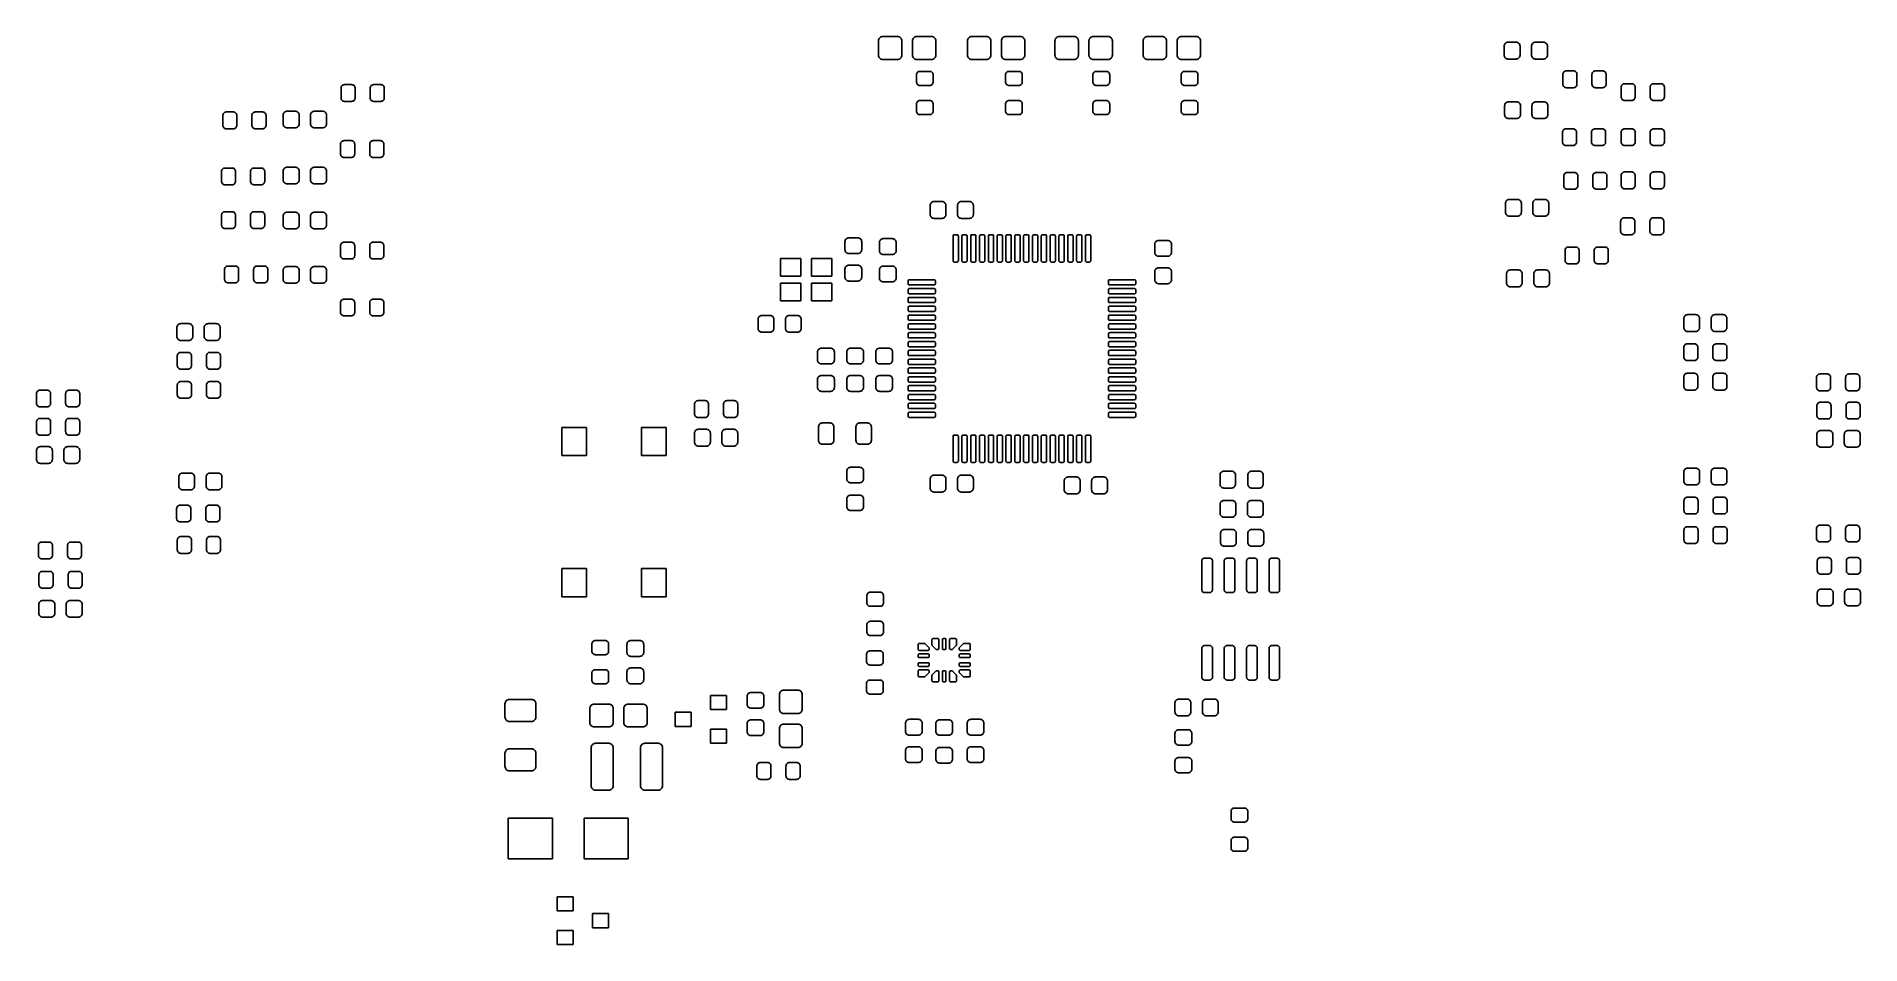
# Model space of a CAD drawing. Extents: x 107 to 210, y -143 to -92.
import ezdxf

# ---------------------------------------------------------------- set-up
doc = ezdxf.new("R2010")
doc.units = 0
doc.layers.add('BLACK', color=7, linetype='CONTINUOUS')

msp = doc.modelspace()

# ---------------------------------------------------------------- linework, layer by layer
at = {"layer": 'BLACK', "linetype": 'CONTINUOUS'}
for p, q in [((154.275, -91.95), (154.28, -91.9012)), ((154.275, -92.75), (154.275, -91.95)), ((154.28, -91.9012), (154.294, -91.8543)), ((154.294, -91.8543), (154.317, -91.8111)), ((154.317, -91.8111), (154.348, -91.7732)), ((154.348, -91.7732), (154.386, -91.7421)), ((154.386, -91.7421), (154.429, -91.719)), ((154.429, -91.719), (154.476, -91.7048)), ((154.476, -91.7048), (154.525, -91.7)), ((154.525, -91.7), (155.35, -91.7)), ((155.35, -91.7), (155.399, -91.7048)), ((155.399, -91.7048), (155.446, -91.719)), ((155.446, -91.719), (155.489, -91.7421)), ((155.489, -91.7421), (155.527, -91.7732)), ((155.527, -91.7732), (155.558, -91.8111)), ((155.558, -91.8111), (155.581, -91.8543)), ((155.581, -91.8543), (155.595, -91.9012)), ((155.595, -91.9012), (155.6, -91.95)), ((155.6, -91.95), (155.6, -92.75)), ((156.2, -91.95), (156.205, -91.9012)), ((156.2, -92.75), (156.2, -91.95)), ((156.205, -91.9012), (156.219, -91.8543)), ((156.219, -91.8543), (156.242, -91.8111)), ((156.242, -91.8111), (156.273, -91.7732)), ((156.273, -91.7732), (156.311, -91.7421)), ((156.311, -91.7421), (156.354, -91.719)), ((156.354, -91.719), (156.401, -91.7048)), ((156.401, -91.7048), (156.45, -91.7)), ((156.45, -91.7), (157.275, -91.7)), ((157.275, -91.7), (157.324, -91.7048)), ((157.324, -91.7048), (157.371, -91.719)), ((157.371, -91.719), (157.414, -91.7421)), ((157.414, -91.7421), (157.452, -91.7732)), ((157.452, -91.7732), (157.483, -91.8111)), ((157.483, -91.8111), (157.506, -91.8543)), ((157.506, -91.8543), (157.52, -91.9012)), ((157.52, -91.9012), (157.525, -91.95)), ((157.525, -91.95), (157.525, -92.75)), ((159.312, -91.95), (159.317, -91.9012)), ((159.312, -92.75), (159.312, -91.95)), ((159.317, -91.9012), (159.332, -91.8543)), ((159.332, -91.8543), (159.355, -91.8111)), ((159.355, -91.8111), (159.386, -91.7732)), ((159.386, -91.7732), (159.424, -91.7421)), ((159.424, -91.7421), (159.467, -91.719)), ((159.467, -91.719), (159.514, -91.7048)), ((159.514, -91.7048), (159.562, -91.7)), ((159.562, -91.7), (160.388, -91.7)), ((160.388, -91.7), (160.436, -91.7048)), ((160.436, -91.7048), (160.483, -91.719)), ((160.483, -91.719), (160.526, -91.7421)), ((160.526, -91.7421), (160.564, -91.7732)), ((160.564, -91.7732), (160.595, -91.8111)), ((160.595, -91.8111), (160.618, -91.8543)), ((160.618, -91.8543), (160.633, -91.9012)), ((160.633, -91.9012), (160.637, -91.95)), ((160.637, -91.95), (160.637, -92.75)), ((161.237, -91.95), (161.242, -91.9012)), ((161.237, -92.75), (161.237, -91.95)), ((161.242, -91.9012), (161.257, -91.8543)), ((161.257, -91.8543), (161.28, -91.8111)), ((161.28, -91.8111), (161.311, -91.7732)), ((161.311, -91.7732), (161.349, -91.7421)), ((161.349, -91.7421), (161.392, -91.719)), ((161.392, -91.719), (161.439, -91.7048)), ((161.439, -91.7048), (161.487, -91.7)), ((161.487, -91.7), (162.313, -91.7)), ((162.313, -91.7), (162.361, -91.7048)), ((162.361, -91.7048), (162.408, -91.719)), ((162.408, -91.719), (162.451, -91.7421)), ((162.451, -91.7421), (162.489, -91.7732)), ((162.489, -91.7732), (162.52, -91.8111)), ((162.52, -91.8111), (162.543, -91.8543)), ((162.543, -91.8543), (162.558, -91.9012)), ((162.558, -91.9012), (162.562, -91.95)), ((162.562, -91.95), (162.562, -92.75)), ((164.275, -91.95), (164.28, -91.9012)), ((164.275, -92.75), (164.275, -91.95)), ((164.28, -91.9012), (164.294, -91.8543)), ((164.294, -91.8543), (164.317, -91.8111)), ((164.317, -91.8111), (164.348, -91.7732)), ((164.348, -91.7732), (164.386, -91.7421)), ((164.386, -91.7421), (164.429, -91.719)), ((164.429, -91.719), (164.476, -91.7048)), ((164.476, -91.7048), (164.525, -91.7)), ((164.525, -91.7), (165.35, -91.7)), ((165.35, -91.7), (165.399, -91.7048)), ((165.399, -91.7048), (165.446, -91.719)), ((165.446, -91.719), (165.489, -91.7421)), ((165.489, -91.7421), (165.527, -91.7732)), ((165.527, -91.7732), (165.558, -91.8111)), ((165.558, -91.8111), (165.581, -91.8543)), ((165.581, -91.8543), (165.595, -91.9012)), ((165.595, -91.9012), (165.6, -91.95)), ((165.6, -91.95), (165.6, -92.75)), ((166.2, -91.95), (166.205, -91.9012)), ((166.2, -92.75), (166.2, -91.95)), ((166.205, -91.9012), (166.219, -91.8543)), ((166.219, -91.8543), (166.242, -91.8111)), ((166.242, -91.8111), (166.273, -91.7732)), ((166.273, -91.7732), (166.311, -91.7421)), ((166.311, -91.7421), (166.354, -91.719)), ((166.354, -91.719), (166.401, -91.7048)), ((166.401, -91.7048), (166.45, -91.7)), ((166.45, -91.7), (167.275, -91.7)), ((167.275, -91.7), (167.324, -91.7048)), ((167.324, -91.7048), (167.371, -91.719)), ((167.371, -91.719), (167.414, -91.7421)), ((167.414, -91.7421), (167.452, -91.7732)), ((167.452, -91.7732), (167.483, -91.8111)), ((167.483, -91.8111), (167.506, -91.8543)), ((167.506, -91.8543), (167.52, -91.9012)), ((167.52, -91.9012), (167.525, -91.95)), ((167.525, -91.95), (167.525, -92.75)), ((169.275, -91.95), (169.28, -91.9012)), ((169.275, -92.75), (169.275, -91.95)), ((169.28, -91.9012), (169.294, -91.8543)), ((169.294, -91.8543), (169.317, -91.8111)), ((169.317, -91.8111), (169.348, -91.7732)), ((169.348, -91.7732), (169.386, -91.7421)), ((169.386, -91.7421), (169.429, -91.719)), ((169.429, -91.719), (169.476, -91.7048)), ((169.476, -91.7048), (169.525, -91.7)), ((169.525, -91.7), (170.35, -91.7)), ((170.35, -91.7), (170.399, -91.7048)), ((170.399, -91.7048), (170.446, -91.719)), ((170.446, -91.719), (170.489, -91.7421)), ((170.489, -91.7421), (170.527, -91.7732)), ((170.527, -91.7732), (170.558, -91.8111)), ((170.558, -91.8111), (170.581, -91.8543)), ((170.581, -91.8543), (170.595, -91.9012)), ((170.595, -91.9012), (170.6, -91.95)), ((170.6, -91.95), (170.6, -92.75)), ((171.2, -91.95), (171.205, -91.9012)), ((171.2, -92.75), (171.2, -91.95)), ((171.205, -91.9012), (171.219, -91.8543)), ((171.219, -91.8543), (171.242, -91.8111)), ((171.242, -91.8111), (171.273, -91.7732)), ((171.273, -91.7732), (171.311, -91.7421)), ((171.311, -91.7421), (171.354, -91.719)), ((171.354, -91.719), (171.401, -91.7048)), ((171.401, -91.7048), (171.45, -91.7)), ((171.45, -91.7), (172.275, -91.7)), ((172.275, -91.7), (172.324, -91.7048)), ((172.324, -91.7048), (172.371, -91.719)), ((172.371, -91.719), (172.414, -91.7421)), ((172.414, -91.7421), (172.452, -91.7732)), ((172.452, -91.7732), (172.483, -91.8111)), ((172.483, -91.8111), (172.506, -91.8543)), ((172.506, -91.8543), (172.52, -91.9012)), ((172.52, -91.9012), (172.525, -91.95)), ((172.525, -91.95), (172.525, -92.75)), ((154.28, -92.7988), (154.275, -92.75)), ((154.294, -92.8457), (154.28, -92.7988)), ((154.317, -92.8889), (154.294, -92.8457)), ((154.348, -92.9268), (154.317, -92.8889)), ((154.386, -92.9579), (154.348, -92.9268)), ((154.429, -92.981), (154.386, -92.9579)), ((154.476, -92.9952), (154.429, -92.981)), ((154.525, -93), (154.476, -92.9952)), ((155.35, -93), (154.525, -93)), ((155.399, -92.9952), (155.35, -93)), ((155.446, -92.981), (155.399, -92.9952)), ((155.489, -92.9579), (155.446, -92.981)), ((155.527, -92.9268), (155.489, -92.9579)), ((155.558, -92.8889), (155.527, -92.9268)), ((155.581, -92.8457), (155.558, -92.8889)), ((155.595, -92.7988), (155.581, -92.8457)), ((155.6, -92.75), (155.595, -92.7988)), ((156.205, -92.7988), (156.2, -92.75)), ((156.219, -92.8457), (156.205, -92.7988)), ((156.242, -92.8889), (156.219, -92.8457)), ((156.273, -92.9268), (156.242, -92.8889)), ((156.311, -92.9579), (156.273, -92.9268)), ((156.354, -92.981), (156.311, -92.9579)), ((156.401, -92.9952), (156.354, -92.981)), ((156.45, -93), (156.401, -92.9952)), ((157.275, -93), (156.45, -93)), ((157.324, -92.9952), (157.275, -93)), ((157.371, -92.981), (157.324, -92.9952)), ((157.414, -92.9579), (157.371, -92.981)), ((157.452, -92.9268), (157.414, -92.9579)), ((157.483, -92.8889), (157.452, -92.9268)), ((157.506, -92.8457), (157.483, -92.8889)), ((157.52, -92.7988), (157.506, -92.8457)), ((157.525, -92.75), (157.52, -92.7988)), ((159.317, -92.7988), (159.312, -92.75)), ((159.332, -92.8457), (159.317, -92.7988)), ((159.355, -92.8889), (159.332, -92.8457)), ((159.386, -92.9268), (159.355, -92.8889)), ((159.424, -92.9579), (159.386, -92.9268)), ((159.467, -92.981), (159.424, -92.9579)), ((159.514, -92.9952), (159.467, -92.981)), ((159.562, -93), (159.514, -92.9952)), ((160.388, -93), (159.562, -93)), ((160.436, -92.9952), (160.388, -93)), ((160.483, -92.981), (160.436, -92.9952)), ((160.526, -92.9579), (160.483, -92.981)), ((160.564, -92.9268), (160.526, -92.9579)), ((160.595, -92.8889), (160.564, -92.9268)), ((160.618, -92.8457), (160.595, -92.8889)), ((160.633, -92.7988), (160.618, -92.8457)), ((160.637, -92.75), (160.633, -92.7988)), ((161.242, -92.7988), (161.237, -92.75)), ((161.257, -92.8457), (161.242, -92.7988)), ((161.28, -92.8889), (161.257, -92.8457)), ((161.311, -92.9268), (161.28, -92.8889)), ((161.349, -92.9579), (161.311, -92.9268)), ((161.392, -92.981), (161.349, -92.9579)), ((161.439, -92.9952), (161.392, -92.981)), ((161.487, -93), (161.439, -92.9952)), ((162.313, -93), (161.487, -93)), ((162.361, -92.9952), (162.313, -93)), ((162.408, -92.981), (162.361, -92.9952)), ((162.451, -92.9579), (162.408, -92.981)), ((162.489, -92.9268), (162.451, -92.9579)), ((162.52, -92.8889), (162.489, -92.9268)), ((162.543, -92.8457), (162.52, -92.8889)), ((162.558, -92.7988), (162.543, -92.8457)), ((162.562, -92.75), (162.558, -92.7988)), ((164.28, -92.7988), (164.275, -92.75)), ((164.294, -92.8457), (164.28, -92.7988)), ((164.317, -92.8889), (164.294, -92.8457)), ((164.348, -92.9268), (164.317, -92.8889)), ((164.386, -92.9579), (164.348, -92.9268)), ((164.429, -92.981), (164.386, -92.9579)), ((164.476, -92.9952), (164.429, -92.981)), ((164.525, -93), (164.476, -92.9952)), ((165.35, -93), (164.525, -93)), ((165.399, -92.9952), (165.35, -93)), ((165.446, -92.981), (165.399, -92.9952)), ((165.489, -92.9579), (165.446, -92.981)), ((165.527, -92.9268), (165.489, -92.9579)), ((165.558, -92.8889), (165.527, -92.9268)), ((165.581, -92.8457), (165.558, -92.8889)), ((165.595, -92.7988), (165.581, -92.8457)), ((165.6, -92.75), (165.595, -92.7988)), ((166.205, -92.7988), (166.2, -92.75)), ((166.219, -92.8457), (166.205, -92.7988)), ((166.242, -92.8889), (166.219, -92.8457)), ((166.273, -92.9268), (166.242, -92.8889)), ((166.311, -92.9579), (166.273, -92.9268)), ((166.354, -92.981), (166.311, -92.9579)), ((166.401, -92.9952), (166.354, -92.981)), ((166.45, -93), (166.401, -92.9952)), ((167.275, -93), (166.45, -93)), ((167.324, -92.9952), (167.275, -93)), ((167.371, -92.981), (167.324, -92.9952)), ((167.414, -92.9579), (167.371, -92.981)), ((167.452, -92.9268), (167.414, -92.9579)), ((167.483, -92.8889), (167.452, -92.9268)), ((167.506, -92.8457), (167.483, -92.8889)), ((167.52, -92.7988), (167.506, -92.8457)), ((167.525, -92.75), (167.52, -92.7988)), ((169.28, -92.7988), (169.275, -92.75)), ((169.294, -92.8457), (169.28, -92.7988)), ((169.317, -92.8889), (169.294, -92.8457)), ((169.348, -92.9268), (169.317, -92.8889)), ((169.386, -92.9579), (169.348, -92.9268)), ((169.429, -92.981), (169.386, -92.9579)), ((169.476, -92.9952), (169.429, -92.981)), ((169.525, -93), (169.476, -92.9952)), ((170.35, -93), (169.525, -93)), ((170.399, -92.9952), (170.35, -93)), ((170.446, -92.981), (170.399, -92.9952)), ((170.489, -92.9579), (170.446, -92.981)), ((170.527, -92.9268), (170.489, -92.9579)), ((170.558, -92.8889), (170.527, -92.9268)), ((170.581, -92.8457), (170.558, -92.8889)), ((170.595, -92.7988), (170.581, -92.8457)), ((170.6, -92.75), (170.595, -92.7988)), ((171.205, -92.7988), (171.2, -92.75)), ((171.219, -92.8457), (171.205, -92.7988)), ((171.242, -92.8889), (171.219, -92.8457)), ((171.273, -92.9268), (171.242, -92.8889)), ((171.311, -92.9579), (171.273, -92.9268)), ((171.354, -92.981), (171.311, -92.9579)), ((171.401, -92.9952), (171.354, -92.981)), ((171.45, -93), (171.401, -92.9952)), ((172.275, -93), (171.45, -93)), ((172.324, -92.9952), (172.275, -93)), ((172.371, -92.981), (172.324, -92.9952)), ((172.414, -92.9579), (172.371, -92.981)), ((172.452, -92.9268), (172.414, -92.9579)), ((172.483, -92.8889), (172.452, -92.9268)), ((172.506, -92.8457), (172.483, -92.8889)), ((172.52, -92.7988), (172.506, -92.8457)), ((172.525, -92.75), (172.52, -92.7988)), ((189.725, -92.25), (189.729, -92.2061)), ((189.725, -92.75), (189.725, -92.25)), ((189.729, -92.7939), (189.725, -92.75)), ((189.729, -92.2061), (189.742, -92.1639)), ((189.742, -92.8361), (189.729, -92.7939)), ((189.742, -92.1639), (189.763, -92.125)), ((189.763, -92.875), (189.742, -92.8361)), ((189.763, -92.125), (189.791, -92.0909)), ((189.791, -92.9091), (189.763, -92.875)), ((189.791, -92.0909), (189.825, -92.0629)), ((189.825, -92.9371), (189.791, -92.9091)), ((189.825, -92.0629), (189.864, -92.0421)), ((189.864, -92.9579), (189.825, -92.9371)), ((189.864, -92.0421), (189.906, -92.0293)), ((189.906, -92.9707), (189.864, -92.9579)), ((189.906, -92.0293), (189.95, -92.025)), ((189.95, -92.975), (189.906, -92.9707)), ((189.95, -92.025), (190.4, -92.025)), ((190.4, -92.975), (189.95, -92.975)), ((190.4, -92.025), (190.444, -92.0293)), ((190.444, -92.9707), (190.4, -92.975)), ((190.444, -92.0293), (190.486, -92.0421)), ((190.486, -92.9579), (190.444, -92.9707)), ((190.486, -92.0421), (190.525, -92.0629)), ((190.525, -92.9371), (190.486, -92.9579)), ((190.525, -92.0629), (190.559, -92.0909)), ((190.559, -92.9091), (190.525, -92.9371)), ((190.559, -92.0909), (190.587, -92.125)), ((190.587, -92.875), (190.559, -92.9091)), ((190.587, -92.125), (190.608, -92.1639)), ((190.608, -92.8361), (190.587, -92.875)), ((190.608, -92.1639), (190.621, -92.2061)), ((190.621, -92.7939), (190.608, -92.8361)), ((190.621, -92.2061), (190.625, -92.25)), ((190.625, -92.75), (190.621, -92.7939)), ((190.625, -92.25), (190.625, -92.75)), ((191.275, -92.25), (191.279, -92.2061)), ((191.275, -92.75), (191.275, -92.25)), ((191.279, -92.7939), (191.275, -92.75)), ((191.279, -92.2061), (191.292, -92.1639)), ((191.292, -92.8361), (191.279, -92.7939)), ((191.292, -92.1639), (191.313, -92.125)), ((191.313, -92.875), (191.292, -92.8361)), ((191.313, -92.125), (191.341, -92.0909)), ((191.341, -92.9091), (191.313, -92.875)), ((191.341, -92.0909), (191.375, -92.0629)), ((191.375, -92.9371), (191.341, -92.9091)), ((191.375, -92.0629), (191.414, -92.0421)), ((191.414, -92.9579), (191.375, -92.9371)), ((191.414, -92.0421), (191.456, -92.0293)), ((191.456, -92.9707), (191.414, -92.9579)), ((191.456, -92.0293), (191.5, -92.025)), ((191.5, -92.975), (191.456, -92.9707)), ((191.5, -92.025), (191.95, -92.025)), ((191.95, -92.975), (191.5, -92.975)), ((191.95, -92.025), (191.994, -92.0293)), ((191.994, -92.9707), (191.95, -92.975)), ((191.994, -92.0293), (192.036, -92.0421)), ((192.036, -92.9579), (191.994, -92.9707)), ((192.036, -92.0421), (192.075, -92.0629)), ((192.075, -92.9371), (192.036, -92.9579)), ((192.075, -92.0629), (192.109, -92.0909)), ((192.109, -92.9091), (192.075, -92.9371)), ((192.109, -92.0909), (192.137, -92.125)), ((192.137, -92.875), (192.109, -92.9091)), ((192.137, -92.125), (192.158, -92.1639)), ((192.158, -92.8361), (192.137, -92.875)), ((192.158, -92.1639), (192.171, -92.2061)), ((192.171, -92.7939), (192.158, -92.8361)), ((192.171, -92.2061), (192.175, -92.25)), ((192.175, -92.75), (192.171, -92.7939)), ((192.175, -92.25), (192.175, -92.75)), ((156.425, -93.875), (156.429, -93.836)), ((156.425, -94.275), (156.425, -93.875)), ((156.429, -93.836), (156.44, -93.7985)), ((156.44, -93.7985), (156.459, -93.7639)), ((156.459, -93.7639), (156.484, -93.7336)), ((156.484, -93.7336), (156.514, -93.7087)), ((156.514, -93.7087), (156.548, -93.6902)), ((156.548, -93.6902), (156.586, -93.6788)), ((156.586, -93.6788), (156.625, -93.675)), ((156.625, -93.675), (157.175, -93.675)), ((157.175, -93.675), (157.214, -93.6788)), ((157.214, -93.6788), (157.252, -93.6902)), ((157.252, -93.6902), (157.286, -93.7087)), ((157.286, -93.7087), (157.316, -93.7336)), ((157.316, -93.7336), (157.341, -93.7639)), ((157.341, -93.7639), (157.36, -93.7985)), ((157.36, -93.7985), (157.371, -93.836)), ((157.371, -93.836), (157.375, -93.875)), ((157.375, -93.875), (157.375, -94.275)), ((161.475, -93.875), (161.479, -93.836)), ((161.475, -94.275), (161.475, -93.875)), ((161.479, -93.836), (161.49, -93.7985)), ((161.49, -93.7985), (161.509, -93.7639)), ((161.509, -93.7639), (161.534, -93.7336)), ((161.534, -93.7336), (161.564, -93.7087)), ((161.564, -93.7087), (161.598, -93.6902)), ((161.598, -93.6902), (161.636, -93.6788)), ((161.636, -93.6788), (161.675, -93.675)), ((161.675, -93.675), (162.225, -93.675)), ((162.225, -93.675), (162.264, -93.6788)), ((162.264, -93.6788), (162.302, -93.6902)), ((162.302, -93.6902), (162.336, -93.7087)), ((162.336, -93.7087), (162.366, -93.7336)), ((162.366, -93.7336), (162.391, -93.7639)), ((162.391, -93.7639), (162.41, -93.7985)), ((162.41, -93.7985), (162.421, -93.836)), ((162.421, -93.836), (162.425, -93.875)), ((162.425, -93.875), (162.425, -94.275)), ((166.425, -93.875), (166.429, -93.836)), ((166.425, -94.275), (166.425, -93.875)), ((166.429, -93.836), (166.44, -93.7985)), ((166.44, -93.7985), (166.459, -93.7639)), ((166.459, -93.7639), (166.484, -93.7336)), ((166.484, -93.7336), (166.514, -93.7087)), ((166.514, -93.7087), (166.548, -93.6902)), ((166.548, -93.6902), (166.586, -93.6788)), ((166.586, -93.6788), (166.625, -93.675)), ((166.625, -93.675), (167.175, -93.675)), ((167.175, -93.675), (167.214, -93.6788)), ((167.214, -93.6788), (167.252, -93.6902)), ((167.252, -93.6902), (167.286, -93.7087)), ((167.286, -93.7087), (167.316, -93.7336)), ((167.316, -93.7336), (167.341, -93.7639)), ((167.341, -93.7639), (167.36, -93.7985)), ((167.36, -93.7985), (167.371, -93.836)), ((167.371, -93.836), (167.375, -93.875)), ((167.375, -93.875), (167.375, -94.275)), ((171.425, -93.875), (171.429, -93.836)), ((171.425, -94.275), (171.425, -93.875)), ((171.429, -93.836), (171.44, -93.7985)), ((171.44, -93.7985), (171.459, -93.7639)), ((171.459, -93.7639), (171.484, -93.7336)), ((171.484, -93.7336), (171.514, -93.7087)), ((171.514, -93.7087), (171.548, -93.6902)), ((171.548, -93.6902), (171.586, -93.6788)), ((171.586, -93.6788), (171.625, -93.675)), ((171.625, -93.675), (172.175, -93.675)), ((172.175, -93.675), (172.214, -93.6788)), ((172.214, -93.6788), (172.252, -93.6902)), ((172.252, -93.6902), (172.286, -93.7087)), ((172.286, -93.7087), (172.316, -93.7336)), ((172.316, -93.7336), (172.341, -93.7639)), ((172.341, -93.7639), (172.36, -93.7985)), ((172.36, -93.7985), (172.371, -93.836)), ((172.371, -93.836), (172.375, -93.875)), ((172.375, -93.875), (172.375, -94.275)), ((193.05, -93.85), (193.054, -93.811)), ((193.05, -94.4), (193.05, -93.85)), ((193.054, -93.811), (193.065, -93.7735)), ((193.065, -93.7735), (193.084, -93.7389)), ((193.084, -93.7389), (193.109, -93.7086)), ((193.109, -93.7086), (193.139, -93.6837)), ((193.139, -93.6837), (193.173, -93.6652)), ((193.173, -93.6652), (193.211, -93.6538)), ((193.211, -93.6538), (193.25, -93.65)), ((193.25, -93.65), (193.65, -93.65)), ((193.65, -93.65), (193.689, -93.6538)), ((193.689, -93.6538), (193.727, -93.6652)), ((193.727, -93.6652), (193.761, -93.6837)), ((193.761, -93.6837), (193.791, -93.7086)), ((193.791, -93.7086), (193.816, -93.7389)), ((193.816, -93.7389), (193.835, -93.7735)), ((193.835, -93.7735), (193.846, -93.811)), ((193.846, -93.811), (193.85, -93.85)), ((193.85, -93.85), (193.85, -94.4)), ((194.7, -93.85), (194.704, -93.811)), ((194.7, -94.4), (194.7, -93.85)), ((194.704, -93.811), (194.715, -93.7735)), ((194.715, -93.7735), (194.734, -93.7389)), ((194.734, -93.7389), (194.759, -93.7086)), ((194.759, -93.7086), (194.789, -93.6837)), ((194.789, -93.6837), (194.823, -93.6652)), ((194.823, -93.6652), (194.861, -93.6538)), ((194.861, -93.6538), (194.9, -93.65)), ((194.9, -93.65), (195.3, -93.65)), ((195.3, -93.65), (195.339, -93.6538)), ((195.339, -93.6538), (195.377, -93.6652)), ((195.377, -93.6652), (195.411, -93.6837)), ((195.411, -93.6837), (195.441, -93.7086)), ((195.441, -93.7086), (195.466, -93.7389)), ((195.466, -93.7389), (195.485, -93.7735)), ((195.485, -93.7735), (195.496, -93.811)), ((195.496, -93.811), (195.5, -93.85)), ((195.5, -93.85), (195.5, -94.4)), ((123.825, -94.625), (123.829, -94.586)), ((123.825, -95.175), (123.825, -94.625)), ((123.829, -94.586), (123.84, -94.5485)), ((123.84, -94.5485), (123.859, -94.5139)), ((123.859, -94.5139), (123.884, -94.4836)), ((123.884, -94.4836), (123.914, -94.4587)), ((123.914, -94.4587), (123.948, -94.4402)), ((123.948, -94.4402), (123.986, -94.4288)), ((123.986, -94.4288), (124.025, -94.425)), ((124.025, -94.425), (124.425, -94.425)), ((124.425, -94.425), (124.464, -94.4288)), ((124.464, -94.4288), (124.502, -94.4402)), ((124.502, -94.4402), (124.536, -94.4587)), ((124.536, -94.4587), (124.566, -94.4836)), ((124.566, -94.4836), (124.591, -94.5139)), ((124.591, -94.5139), (124.61, -94.5485)), ((124.61, -94.5485), (124.621, -94.586)), ((124.621, -94.586), (124.625, -94.625)), ((124.625, -94.625), (124.625, -95.175)), ((125.475, -94.625), (125.479, -94.586)), ((125.475, -95.175), (125.475, -94.625)), ((125.479, -94.586), (125.49, -94.5485)), ((125.49, -94.5485), (125.509, -94.5139)), ((125.509, -94.5139), (125.534, -94.4836)), ((125.534, -94.4836), (125.564, -94.4587)), ((125.564, -94.4587), (125.598, -94.4402)), ((125.598, -94.4402), (125.636, -94.4288)), ((125.636, -94.4288), (125.675, -94.425)), ((125.675, -94.425), (126.075, -94.425)), ((126.075, -94.425), (126.114, -94.4288)), ((126.114, -94.4288), (126.152, -94.4402)), ((126.152, -94.4402), (126.186, -94.4587)), ((126.186, -94.4587), (126.216, -94.4836)), ((126.216, -94.4836), (126.241, -94.5139)), ((126.241, -94.5139), (126.26, -94.5485)), ((126.26, -94.5485), (126.271, -94.586)), ((126.271, -94.586), (126.275, -94.625)), ((126.275, -94.625), (126.275, -95.175)), ((156.429, -94.314), (156.425, -94.275)), ((156.44, -94.3515), (156.429, -94.314)), ((156.459, -94.3861), (156.44, -94.3515)), ((156.484, -94.4164), (156.459, -94.3861)), ((156.514, -94.4413), (156.484, -94.4164)), ((156.548, -94.4598), (156.514, -94.4413)), ((156.586, -94.4712), (156.548, -94.4598)), ((156.625, -94.475), (156.586, -94.4712)), ((157.175, -94.475), (156.625, -94.475)), ((157.214, -94.4712), (157.175, -94.475)), ((157.252, -94.4598), (157.214, -94.4712)), ((157.286, -94.4413), (157.252, -94.4598)), ((157.316, -94.4164), (157.286, -94.4413)), ((157.341, -94.3861), (157.316, -94.4164)), ((157.36, -94.3515), (157.341, -94.3861)), ((157.371, -94.314), (157.36, -94.3515)), ((157.375, -94.275), (157.371, -94.314)), ((161.479, -94.314), (161.475, -94.275)), ((161.49, -94.3515), (161.479, -94.314)), ((161.509, -94.3861), (161.49, -94.3515)), ((161.534, -94.4164), (161.509, -94.3861)), ((161.564, -94.4413), (161.534, -94.4164)), ((161.598, -94.4598), (161.564, -94.4413)), ((161.636, -94.4712), (161.598, -94.4598)), ((161.675, -94.475), (161.636, -94.4712)), ((162.225, -94.475), (161.675, -94.475)), ((162.264, -94.4712), (162.225, -94.475)), ((162.302, -94.4598), (162.264, -94.4712)), ((162.336, -94.4413), (162.302, -94.4598)), ((162.366, -94.4164), (162.336, -94.4413)), ((162.391, -94.3861), (162.366, -94.4164)), ((162.41, -94.3515), (162.391, -94.3861)), ((162.421, -94.314), (162.41, -94.3515)), ((162.425, -94.275), (162.421, -94.314)), ((166.429, -94.314), (166.425, -94.275)), ((166.44, -94.3515), (166.429, -94.314)), ((166.459, -94.3861), (166.44, -94.3515)), ((166.484, -94.4164), (166.459, -94.3861)), ((166.514, -94.4413), (166.484, -94.4164)), ((166.548, -94.4598), (166.514, -94.4413)), ((166.586, -94.4712), (166.548, -94.4598)), ((166.625, -94.475), (166.586, -94.4712)), ((167.175, -94.475), (166.625, -94.475)), ((167.214, -94.4712), (167.175, -94.475)), ((167.252, -94.4598), (167.214, -94.4712)), ((167.286, -94.4413), (167.252, -94.4598)), ((167.316, -94.4164), (167.286, -94.4413)), ((167.341, -94.3861), (167.316, -94.4164)), ((167.36, -94.3515), (167.341, -94.3861)), ((167.371, -94.314), (167.36, -94.3515)), ((167.375, -94.275), (167.371, -94.314)), ((171.429, -94.314), (171.425, -94.275)), ((171.44, -94.3515), (171.429, -94.314)), ((171.459, -94.3861), (171.44, -94.3515)), ((171.484, -94.4164), (171.459, -94.3861)), ((171.514, -94.4413), (171.484, -94.4164)), ((171.548, -94.4598), (171.514, -94.4413)), ((171.586, -94.4712), (171.548, -94.4598)), ((171.625, -94.475), (171.586, -94.4712)), ((172.175, -94.475), (171.625, -94.475)), ((172.214, -94.4712), (172.175, -94.475)), ((172.252, -94.4598), (172.214, -94.4712)), ((172.286, -94.4413), (172.252, -94.4598)), ((172.316, -94.4164), (172.286, -94.4413)), ((172.341, -94.3861), (172.316, -94.4164)), ((172.36, -94.3515), (172.341, -94.3861)), ((172.371, -94.314), (172.36, -94.3515)), ((172.375, -94.275), (172.371, -94.314)), ((193.054, -94.439), (193.05, -94.4)), ((193.065, -94.4765), (193.054, -94.439)), ((193.084, -94.5111), (193.065, -94.4765)), ((193.109, -94.5414), (193.084, -94.5111)), ((193.139, -94.5663), (193.109, -94.5414)), ((193.173, -94.5848), (193.139, -94.5663)), ((193.211, -94.5962), (193.173, -94.5848)), ((193.25, -94.6), (193.211, -94.5962)), ((193.65, -94.6), (193.25, -94.6)), ((193.689, -94.5962), (193.65, -94.6)), ((193.727, -94.5848), (193.689, -94.5962)), ((193.761, -94.5663), (193.727, -94.5848)), ((193.791, -94.5414), (193.761, -94.5663)), ((193.816, -94.5111), (193.791, -94.5414)), ((193.835, -94.4765), (193.816, -94.5111)), ((193.846, -94.439), (193.835, -94.4765)), ((193.85, -94.4), (193.846, -94.439)), ((194.704, -94.439), (194.7, -94.4)), ((194.715, -94.4765), (194.704, -94.439)), ((194.734, -94.5111), (194.715, -94.4765)), ((194.759, -94.5414), (194.734, -94.5111)), ((194.789, -94.5663), (194.759, -94.5414)), ((194.823, -94.5848), (194.789, -94.5663)), ((194.861, -94.5962), (194.823, -94.5848)), ((194.9, -94.6), (194.861, -94.5962)), ((195.3, -94.6), (194.9, -94.6)), ((195.339, -94.5962), (195.3, -94.6)), ((195.377, -94.5848), (195.339, -94.5962)), ((195.411, -94.5663), (195.377, -94.5848)), ((195.441, -94.5414), (195.411, -94.5663)), ((195.466, -94.5111), (195.441, -94.5414)), ((195.485, -94.4765), (195.466, -94.5111)), ((195.496, -94.439), (195.485, -94.4765)), ((195.5, -94.4), (195.496, -94.439)), ((196.35, -94.575), (196.354, -94.536)), ((196.35, -95.125), (196.35, -94.575)), ((196.354, -94.536), (196.365, -94.4985)), ((196.365, -94.4985), (196.384, -94.4639)), ((196.384, -94.4639), (196.409, -94.4336)), ((196.409, -94.4336), (196.439, -94.4087)), ((196.439, -94.4087), (196.473, -94.3902)), ((196.473, -94.3902), (196.511, -94.3788)), ((196.511, -94.3788), (196.55, -94.375)), ((196.55, -94.375), (196.95, -94.375)), ((196.95, -94.375), (196.989, -94.3788)), ((196.989, -94.3788), (197.027, -94.3902)), ((197.027, -94.3902), (197.061, -94.4087)), ((197.061, -94.4087), (197.091, -94.4336)), ((197.091, -94.4336), (197.116, -94.4639)), ((197.116, -94.4639), (197.135, -94.4985)), ((197.135, -94.4985), (197.146, -94.536)), ((197.146, -94.536), (197.15, -94.575)), ((197.15, -94.575), (197.15, -95.125)), ((198, -94.575), (198.004, -94.536)), ((198, -95.125), (198, -94.575)), ((198.004, -94.536), (198.015, -94.4985)), ((198.015, -94.4985), (198.034, -94.4639)), ((198.034, -94.4639), (198.059, -94.4336)), ((198.059, -94.4336), (198.089, -94.4087)), ((198.089, -94.4087), (198.123, -94.3902)), ((198.123, -94.3902), (198.161, -94.3788)), ((198.161, -94.3788), (198.2, -94.375)), ((198.2, -94.375), (198.6, -94.375)), ((198.6, -94.375), (198.639, -94.3788)), ((198.639, -94.3788), (198.677, -94.3902)), ((198.677, -94.3902), (198.711, -94.4087)), ((198.711, -94.4087), (198.741, -94.4336)), ((198.741, -94.4336), (198.766, -94.4639)), ((198.766, -94.4639), (198.785, -94.4985)), ((198.785, -94.4985), (198.796, -94.536)), ((198.796, -94.536), (198.8, -94.575)), ((198.8, -94.575), (198.8, -95.125)), ((117.129, -96.136), (117.14, -96.0985)), ((117.14, -96.0985), (117.159, -96.0639)), ((117.159, -96.0639), (117.184, -96.0336)), ((117.184, -96.0336), (117.214, -96.0087)), ((117.214, -96.0087), (117.248, -95.9902)), ((117.248, -95.9902), (117.286, -95.9788)), ((117.286, -95.9788), (117.325, -95.975)), ((117.325, -95.975), (117.725, -95.975)), ((117.725, -95.975), (117.764, -95.9788)), ((117.764, -95.9788), (117.802, -95.9902)), ((117.802, -95.9902), (117.836, -96.0087)), ((117.836, -96.0087), (117.866, -96.0336)), ((117.866, -96.0336), (117.891, -96.0639)), ((117.891, -96.0639), (117.91, -96.0985)), ((117.91, -96.0985), (117.921, -96.136)), ((118.779, -96.136), (118.79, -96.0985)), ((118.79, -96.0985), (118.809, -96.0639)), ((118.809, -96.0639), (118.834, -96.0336)), ((118.834, -96.0336), (118.864, -96.0087)), ((118.864, -96.0087), (118.898, -95.9902)), ((118.898, -95.9902), (118.936, -95.9788)), ((118.936, -95.9788), (118.975, -95.975)), ((118.975, -95.975), (119.375, -95.975)), ((119.375, -95.975), (119.414, -95.9788)), ((119.414, -95.9788), (119.452, -95.9902)), ((119.452, -95.9902), (119.486, -96.0087)), ((119.486, -96.0087), (119.516, -96.0336)), ((119.516, -96.0336), (119.541, -96.0639)), ((119.541, -96.0639), (119.56, -96.0985)), ((119.56, -96.0985), (119.571, -96.136)), ((120.55, -96.15), (120.554, -96.1061)), ((120.554, -96.1061), (120.567, -96.0639)), ((120.567, -96.0639), (120.588, -96.025)), ((120.588, -96.025), (120.616, -95.9909)), ((120.616, -95.9909), (120.65, -95.9629)), ((120.65, -95.9629), (120.689, -95.9421)), ((120.689, -95.9421), (120.731, -95.9293)), ((120.731, -95.9293), (120.775, -95.925)), ((120.775, -95.925), (121.225, -95.925)), ((121.225, -95.925), (121.269, -95.9293)), ((121.269, -95.9293), (121.311, -95.9421)), ((121.311, -95.9421), (121.35, -95.9629)), ((121.35, -95.9629), (121.384, -95.9909)), ((121.384, -95.9909), (121.412, -96.025)), ((121.412, -96.025), (121.433, -96.0639)), ((121.433, -96.0639), (121.446, -96.1061)), ((121.446, -96.1061), (121.45, -96.15)), ((122.1, -96.15), (122.104, -96.1061)), ((122.104, -96.1061), (122.117, -96.0639)), ((122.117, -96.0639), (122.138, -96.025)), ((122.138, -96.025), (122.166, -95.9909)), ((122.166, -95.9909), (122.2, -95.9629)), ((122.2, -95.9629), (122.239, -95.9421)), ((122.239, -95.9421), (122.281, -95.9293)), ((122.281, -95.9293), (122.325, -95.925)), ((122.325, -95.925), (122.775, -95.925)), ((122.775, -95.925), (122.819, -95.9293)), ((122.819, -95.9293), (122.861, -95.9421)), ((122.861, -95.9421), (122.9, -95.9629)), ((122.9, -95.9629), (122.934, -95.9909)), ((122.934, -95.9909), (122.962, -96.025)), ((122.962, -96.025), (122.983, -96.0639)), ((122.983, -96.0639), (122.996, -96.1061)), ((122.996, -96.1061), (123, -96.15)), ((123.829, -95.214), (123.825, -95.175)), ((123.84, -95.2515), (123.829, -95.214)), ((123.859, -95.2861), (123.84, -95.2515)), ((123.884, -95.3164), (123.859, -95.2861)), ((123.914, -95.3413), (123.884, -95.3164)), ((123.948, -95.3598), (123.914, -95.3413)), ((123.986, -95.3712), (123.948, -95.3598)), ((124.025, -95.375), (123.986, -95.3712)), ((124.425, -95.375), (124.025, -95.375)), ((124.464, -95.3712), (124.425, -95.375)), ((124.502, -95.3598), (124.464, -95.3712)), ((124.536, -95.3413), (124.502, -95.3598)), ((124.566, -95.3164), (124.536, -95.3413)), ((124.591, -95.2861), (124.566, -95.3164)), ((124.61, -95.2515), (124.591, -95.2861)), ((124.621, -95.214), (124.61, -95.2515)), ((124.625, -95.175), (124.621, -95.214)), ((125.479, -95.214), (125.475, -95.175)), ((125.49, -95.2515), (125.479, -95.214)), ((125.509, -95.2861), (125.49, -95.2515)), ((125.534, -95.3164), (125.509, -95.2861)), ((125.564, -95.3413), (125.534, -95.3164)), ((125.598, -95.3598), (125.564, -95.3413)), ((125.636, -95.3712), (125.598, -95.3598)), ((125.675, -95.375), (125.636, -95.3712)), ((126.075, -95.375), (125.675, -95.375)), ((126.114, -95.3712), (126.075, -95.375)), ((126.152, -95.3598), (126.114, -95.3712)), ((126.186, -95.3413), (126.152, -95.3598)), ((126.216, -95.3164), (126.186, -95.3413)), ((126.241, -95.2861), (126.216, -95.3164)), ((126.26, -95.2515), (126.241, -95.2861)), ((126.271, -95.214), (126.26, -95.2515)), ((126.275, -95.175), (126.271, -95.214)), ((156.425, -95.525), (156.429, -95.486)), ((156.425, -95.925), (156.425, -95.525)), ((156.429, -95.964), (156.425, -95.925)), ((156.429, -95.486), (156.44, -95.4485)), ((156.44, -96.0015), (156.429, -95.964)), ((156.44, -95.4485), (156.459, -95.4139)), ((156.459, -96.0361), (156.44, -96.0015)), ((156.459, -95.4139), (156.484, -95.3836)), ((156.484, -96.0664), (156.459, -96.0361)), ((156.484, -95.3836), (156.514, -95.3587)), ((156.514, -96.0913), (156.484, -96.0664)), ((156.514, -95.3587), (156.548, -95.3402)), ((156.548, -96.1098), (156.514, -96.0913)), ((156.548, -95.3402), (156.586, -95.3288)), ((156.586, -96.1212), (156.548, -96.1098)), ((156.586, -95.3288), (156.625, -95.325)), ((156.625, -95.325), (157.175, -95.325)), ((157.175, -95.325), (157.214, -95.3288)), ((157.214, -95.3288), (157.252, -95.3402)), ((157.252, -96.1098), (157.214, -96.1212)), ((157.252, -95.3402), (157.286, -95.3587)), ((157.286, -96.0913), (157.252, -96.1098)), ((157.286, -95.3587), (157.316, -95.3836)), ((157.316, -96.0664), (157.286, -96.0913)), ((157.316, -95.3836), (157.341, -95.4139)), ((157.341, -96.0361), (157.316, -96.0664)), ((157.341, -95.4139), (157.36, -95.4485)), ((157.36, -96.0015), (157.341, -96.0361)), ((157.36, -95.4485), (157.371, -95.486)), ((157.371, -95.964), (157.36, -96.0015)), ((157.371, -95.486), (157.375, -95.525)), ((157.375, -95.925), (157.371, -95.964)), ((157.375, -95.525), (157.375, -95.925)), ((161.475, -95.525), (161.479, -95.486)), ((161.475, -95.925), (161.475, -95.525)), ((161.479, -95.964), (161.475, -95.925)), ((161.479, -95.486), (161.49, -95.4485)), ((161.49, -96.0015), (161.479, -95.964)), ((161.49, -95.4485), (161.509, -95.4139)), ((161.509, -96.0361), (161.49, -96.0015)), ((161.509, -95.4139), (161.534, -95.3836)), ((161.534, -96.0664), (161.509, -96.0361)), ((161.534, -95.3836), (161.564, -95.3587)), ((161.564, -96.0913), (161.534, -96.0664)), ((161.564, -95.3587), (161.598, -95.3402)), ((161.598, -96.1098), (161.564, -96.0913)), ((161.598, -95.3402), (161.636, -95.3288)), ((161.636, -96.1212), (161.598, -96.1098)), ((161.636, -95.3288), (161.675, -95.325)), ((161.675, -95.325), (162.225, -95.325)), ((162.225, -95.325), (162.264, -95.3288)), ((162.264, -95.3288), (162.302, -95.3402)), ((162.302, -96.1098), (162.264, -96.1212)), ((162.302, -95.3402), (162.336, -95.3587)), ((162.336, -96.0913), (162.302, -96.1098)), ((162.336, -95.3587), (162.366, -95.3836)), ((162.366, -96.0664), (162.336, -96.0913)), ((162.366, -95.3836), (162.391, -95.4139)), ((162.391, -96.0361), (162.366, -96.0664)), ((162.391, -95.4139), (162.41, -95.4485)), ((162.41, -96.0015), (162.391, -96.0361)), ((162.41, -95.4485), (162.421, -95.486)), ((162.421, -95.964), (162.41, -96.0015)), ((162.421, -95.486), (162.425, -95.525)), ((162.425, -95.925), (162.421, -95.964)), ((162.425, -95.525), (162.425, -95.925)), ((166.425, -95.525), (166.429, -95.486)), ((166.425, -95.925), (166.425, -95.525)), ((166.429, -95.964), (166.425, -95.925)), ((166.429, -95.486), (166.44, -95.4485)), ((166.44, -96.0015), (166.429, -95.964)), ((166.44, -95.4485), (166.459, -95.4139)), ((166.459, -96.0361), (166.44, -96.0015)), ((166.459, -95.4139), (166.484, -95.3836)), ((166.484, -96.0664), (166.459, -96.0361)), ((166.484, -95.3836), (166.514, -95.3587)), ((166.514, -96.0913), (166.484, -96.0664)), ((166.514, -95.3587), (166.548, -95.3402)), ((166.548, -96.1098), (166.514, -96.0913)), ((166.548, -95.3402), (166.586, -95.3288)), ((166.586, -96.1212), (166.548, -96.1098)), ((166.586, -95.3288), (166.625, -95.325)), ((166.625, -95.325), (167.175, -95.325)), ((167.175, -95.325), (167.214, -95.3288)), ((167.214, -95.3288), (167.252, -95.3402)), ((167.252, -96.1098), (167.214, -96.1212)), ((167.252, -95.3402), (167.286, -95.3587)), ((167.286, -96.0913), (167.252, -96.1098)), ((167.286, -95.3587), (167.316, -95.3836)), ((167.316, -96.0664), (167.286, -96.0913)), ((167.316, -95.3836), (167.341, -95.4139)), ((167.341, -96.0361), (167.316, -96.0664)), ((167.341, -95.4139), (167.36, -95.4485)), ((167.36, -96.0015), (167.341, -96.0361)), ((167.36, -95.4485), (167.371, -95.486)), ((167.371, -95.964), (167.36, -96.0015)), ((167.371, -95.486), (167.375, -95.525)), ((167.375, -95.925), (167.371, -95.964)), ((167.375, -95.525), (167.375, -95.925)), ((171.425, -95.525), (171.429, -95.486)), ((171.425, -95.925), (171.425, -95.525)), ((171.429, -95.964), (171.425, -95.925)), ((171.429, -95.486), (171.44, -95.4485)), ((171.44, -96.0015), (171.429, -95.964)), ((171.44, -95.4485), (171.459, -95.4139)), ((171.459, -96.0361), (171.44, -96.0015)), ((171.459, -95.4139), (171.484, -95.3836)), ((171.484, -96.0664), (171.459, -96.0361)), ((171.484, -95.3836), (171.514, -95.3587)), ((171.514, -96.0913), (171.484, -96.0664)), ((171.514, -95.3587), (171.548, -95.3402)), ((171.548, -96.1098), (171.514, -96.0913)), ((171.548, -95.3402), (171.586, -95.3288)), ((171.586, -96.1212), (171.548, -96.1098)), ((171.586, -95.3288), (171.625, -95.325)), ((171.625, -95.325), (172.175, -95.325)), ((172.175, -95.325), (172.214, -95.3288)), ((172.214, -95.3288), (172.252, -95.3402)), ((172.252, -96.1098), (172.214, -96.1212)), ((172.252, -95.3402), (172.286, -95.3587)), ((172.286, -96.0913), (172.252, -96.1098)), ((172.286, -95.3587), (172.316, -95.3836)), ((172.316, -96.0664), (172.286, -96.0913)), ((172.316, -95.3836), (172.341, -95.4139)), ((172.341, -96.0361), (172.316, -96.0664)), ((172.341, -95.4139), (172.36, -95.4485)), ((172.36, -96.0015), (172.341, -96.0361)), ((172.36, -95.4485), (172.371, -95.486)), ((172.371, -95.964), (172.36, -96.0015)), ((172.371, -95.486), (172.375, -95.525)), ((172.375, -95.925), (172.371, -95.964)), ((172.375, -95.525), (172.375, -95.925)), ((189.75, -95.625), (189.754, -95.5811)), ((189.75, -96.125), (189.75, -95.625)), ((189.754, -95.5811), (189.767, -95.5389)), ((189.767, -95.5389), (189.788, -95.5)), ((189.788, -95.5), (189.816, -95.4659)), ((189.816, -95.4659), (189.85, -95.4379)), ((189.85, -95.4379), (189.889, -95.4171)), ((189.889, -95.4171), (189.931, -95.4043)), ((189.931, -95.4043), (189.975, -95.4)), ((189.975, -95.4), (190.425, -95.4)), ((190.425, -95.4), (190.469, -95.4043)), ((190.469, -95.4043), (190.511, -95.4171)), ((190.511, -95.4171), (190.55, -95.4379)), ((190.55, -95.4379), (190.584, -95.4659)), ((190.584, -95.4659), (190.612, -95.5)), ((190.612, -95.5), (190.633, -95.5389)), ((190.633, -95.5389), (190.646, -95.5811)), ((190.646, -95.5811), (190.65, -95.625)), ((190.65, -95.625), (190.65, -96.125)), ((191.3, -95.625), (191.304, -95.5811)), ((191.3, -96.125), (191.3, -95.625)), ((191.304, -95.5811), (191.317, -95.5389)), ((191.317, -95.5389), (191.338, -95.5)), ((191.338, -95.5), (191.366, -95.4659)), ((191.366, -95.4659), (191.4, -95.4379)), ((191.4, -95.4379), (191.439, -95.4171)), ((191.439, -95.4171), (191.481, -95.4043)), ((191.481, -95.4043), (191.525, -95.4)), ((191.525, -95.4), (191.975, -95.4)), ((191.975, -95.4), (192.019, -95.4043)), ((192.019, -95.4043), (192.061, -95.4171)), ((192.061, -95.4171), (192.1, -95.4379)), ((192.1, -95.4379), (192.134, -95.4659)), ((192.134, -95.4659), (192.162, -95.5)), ((192.162, -95.5), (192.183, -95.5389)), ((192.183, -95.5389), (192.196, -95.5811)), ((192.196, -95.5811), (192.2, -95.625)), ((192.2, -95.625), (192.2, -96.125)), ((196.354, -95.164), (196.35, -95.125)), ((196.365, -95.2015), (196.354, -95.164)), ((196.384, -95.2361), (196.365, -95.2015)), ((196.409, -95.2664), (196.384, -95.2361)), ((196.439, -95.2913), (196.409, -95.2664)), ((196.473, -95.3098), (196.439, -95.2913)), ((196.511, -95.3212), (196.473, -95.3098)), ((196.55, -95.325), (196.511, -95.3212)), ((196.95, -95.325), (196.55, -95.325)), ((196.989, -95.3212), (196.95, -95.325)), ((197.027, -95.3098), (196.989, -95.3212)), ((197.061, -95.2913), (197.027, -95.3098)), ((197.091, -95.2664), (197.061, -95.2913)), ((197.116, -95.2361), (197.091, -95.2664)), ((197.135, -95.2015), (197.116, -95.2361)), ((197.146, -95.164), (197.135, -95.2015)), ((197.15, -95.125), (197.146, -95.164)), ((198.004, -95.164), (198, -95.125)), ((198.015, -95.2015), (198.004, -95.164)), ((198.034, -95.2361), (198.015, -95.2015)), ((198.059, -95.2664), (198.034, -95.2361)), ((198.089, -95.2913), (198.059, -95.2664)), ((198.123, -95.3098), (198.089, -95.2913)), ((198.161, -95.3212), (198.123, -95.3098)), ((198.2, -95.325), (198.161, -95.3212)), ((198.6, -95.325), (198.2, -95.325)), ((198.639, -95.3212), (198.6, -95.325)), ((198.677, -95.3098), (198.639, -95.3212)), ((198.711, -95.2913), (198.677, -95.3098)), ((198.741, -95.2664), (198.711, -95.2913)), ((198.766, -95.2361), (198.741, -95.2664)), ((198.785, -95.2015), (198.766, -95.2361)), ((198.796, -95.164), (198.785, -95.2015)), ((198.8, -95.125), (198.796, -95.164)), ((117.125, -96.175), (117.129, -96.136)), ((117.125, -96.725), (117.125, -96.175)), ((117.129, -96.764), (117.125, -96.725)), ((117.14, -96.8015), (117.129, -96.764)), ((117.159, -96.8361), (117.14, -96.8015)), ((117.184, -96.8664), (117.159, -96.8361)), ((117.214, -96.8913), (117.184, -96.8664)), ((117.248, -96.9098), (117.214, -96.8913)), ((117.286, -96.9212), (117.248, -96.9098)), ((117.325, -96.925), (117.286, -96.9212)), ((117.725, -96.925), (117.325, -96.925)), ((117.764, -96.9212), (117.725, -96.925)), ((117.802, -96.9098), (117.764, -96.9212)), ((117.836, -96.8913), (117.802, -96.9098)), ((117.866, -96.8664), (117.836, -96.8913)), ((117.891, -96.8361), (117.866, -96.8664)), ((117.91, -96.8015), (117.891, -96.8361)), ((117.921, -96.764), (117.91, -96.8015)), ((117.921, -96.136), (117.925, -96.175)), ((117.925, -96.725), (117.921, -96.764)), ((117.925, -96.175), (117.925, -96.725)), ((118.775, -96.175), (118.779, -96.136)), ((118.775, -96.725), (118.775, -96.175)), ((118.779, -96.764), (118.775, -96.725)), ((118.79, -96.8015), (118.779, -96.764)), ((118.809, -96.8361), (118.79, -96.8015)), ((118.834, -96.8664), (118.809, -96.8361)), ((118.864, -96.8913), (118.834, -96.8664)), ((118.898, -96.9098), (118.864, -96.8913)), ((118.936, -96.9212), (118.898, -96.9098)), ((118.975, -96.925), (118.936, -96.9212)), ((119.375, -96.925), (118.975, -96.925)), ((119.414, -96.9212), (119.375, -96.925)), ((119.452, -96.9098), (119.414, -96.9212)), ((119.486, -96.8913), (119.452, -96.9098)), ((119.516, -96.8664), (119.486, -96.8913)), ((119.541, -96.8361), (119.516, -96.8664)), ((119.56, -96.8015), (119.541, -96.8361)), ((119.571, -96.764), (119.56, -96.8015)), ((119.571, -96.136), (119.575, -96.175)), ((119.575, -96.725), (119.571, -96.764)), ((119.575, -96.175), (119.575, -96.725)), ((120.55, -96.65), (120.55, -96.15)), ((120.554, -96.6939), (120.55, -96.65)), ((120.567, -96.7361), (120.554, -96.6939)), ((120.588, -96.775), (120.567, -96.7361)), ((120.616, -96.8091), (120.588, -96.775)), ((120.65, -96.8371), (120.616, -96.8091)), ((120.689, -96.8579), (120.65, -96.8371)), ((120.731, -96.8707), (120.689, -96.8579)), ((120.775, -96.875), (120.731, -96.8707)), ((121.225, -96.875), (120.775, -96.875)), ((121.269, -96.8707), (121.225, -96.875)), ((121.311, -96.8579), (121.269, -96.8707)), ((121.35, -96.8371), (121.311, -96.8579)), ((121.384, -96.8091), (121.35, -96.8371)), ((121.412, -96.775), (121.384, -96.8091)), ((121.433, -96.7361), (121.412, -96.775)), ((121.446, -96.6939), (121.433, -96.7361)), ((121.45, -96.65), (121.446, -96.6939)), ((121.45, -96.15), (121.45, -96.65)), ((122.1, -96.65), (122.1, -96.15)), ((122.104, -96.6939), (122.1, -96.65)), ((122.117, -96.7361), (122.104, -96.6939)), ((122.138, -96.775), (122.117, -96.7361)), ((122.166, -96.8091), (122.138, -96.775)), ((122.2, -96.8371), (122.166, -96.8091)), ((122.239, -96.8579), (122.2, -96.8371)), ((122.281, -96.8707), (122.239, -96.8579)), ((122.325, -96.875), (122.281, -96.8707)), ((122.775, -96.875), (122.325, -96.875)), ((122.819, -96.8707), (122.775, -96.875)), ((122.861, -96.8579), (122.819, -96.8707)), ((122.9, -96.8371), (122.861, -96.8579)), ((122.934, -96.8091), (122.9, -96.8371)), ((122.962, -96.775), (122.934, -96.8091)), ((122.983, -96.7361), (122.962, -96.775)), ((122.996, -96.6939), (122.983, -96.7361)), ((123, -96.65), (122.996, -96.6939)), ((123, -96.15), (123, -96.65)), ((156.625, -96.125), (156.586, -96.1212)), ((157.175, -96.125), (156.625, -96.125)), ((157.214, -96.1212), (157.175, -96.125)), ((161.675, -96.125), (161.636, -96.1212)), ((162.225, -96.125), (161.675, -96.125)), ((162.264, -96.1212), (162.225, -96.125)), ((166.625, -96.125), (166.586, -96.1212)), ((167.175, -96.125), (166.625, -96.125)), ((167.214, -96.1212), (167.175, -96.125)), ((171.625, -96.125), (171.586, -96.1212)), ((172.175, -96.125), (171.625, -96.125)), ((172.214, -96.1212), (172.175, -96.125)), ((189.754, -96.1689), (189.75, -96.125)), ((189.767, -96.2111), (189.754, -96.1689)), ((189.788, -96.25), (189.767, -96.2111)), ((189.816, -96.2841), (189.788, -96.25)), ((189.85, -96.3121), (189.816, -96.2841)), ((189.889, -96.3329), (189.85, -96.3121)), ((189.931, -96.3457), (189.889, -96.3329)), ((189.975, -96.35), (189.931, -96.3457)), ((190.425, -96.35), (189.975, -96.35)), ((190.469, -96.3457), (190.425, -96.35)), ((190.511, -96.3329), (190.469, -96.3457)), ((190.55, -96.3121), (190.511, -96.3329)), ((190.584, -96.2841), (190.55, -96.3121)), ((190.612, -96.25), (190.584, -96.2841)), ((190.633, -96.2111), (190.612, -96.25)), ((190.646, -96.1689), (190.633, -96.2111)), ((190.65, -96.125), (190.646, -96.1689)), ((191.304, -96.1689), (191.3, -96.125)), ((191.317, -96.2111), (191.304, -96.1689)), ((191.338, -96.25), (191.317, -96.2111)), ((191.366, -96.2841), (191.338, -96.25)), ((191.4, -96.3121), (191.366, -96.2841)), ((191.439, -96.3329), (191.4, -96.3121)), ((191.481, -96.3457), (191.439, -96.3329)), ((191.525, -96.35), (191.481, -96.3457)), ((191.975, -96.35), (191.525, -96.35)), ((192.019, -96.3457), (191.975, -96.35)), ((192.061, -96.3329), (192.019, -96.3457)), ((192.1, -96.3121), (192.061, -96.3329)), ((192.134, -96.2841), (192.1, -96.3121)), ((192.162, -96.25), (192.134, -96.2841)), ((192.183, -96.2111), (192.162, -96.25)), ((192.196, -96.1689), (192.183, -96.2111)), ((192.2, -96.125), (192.196, -96.1689)), ((193.025, -97.125), (193.029, -97.086)), ((193.025, -97.675), (193.025, -97.125)), ((193.029, -97.086), (193.04, -97.0485)), ((193.04, -97.0485), (193.059, -97.0139)), ((193.059, -97.0139), (193.084, -96.9836)), ((193.084, -96.9836), (193.114, -96.9587)), ((193.114, -96.9587), (193.148, -96.9402)), ((193.148, -96.9402), (193.186, -96.9288)), ((193.186, -96.9288), (193.225, -96.925)), ((193.225, -96.925), (193.625, -96.925)), ((193.625, -96.925), (193.664, -96.9288)), ((193.664, -96.9288), (193.702, -96.9402)), ((193.702, -96.9402), (193.736, -96.9587)), ((193.736, -96.9587), (193.766, -96.9836)), ((193.766, -96.9836), (193.791, -97.0139)), ((193.791, -97.0139), (193.81, -97.0485)), ((193.81, -97.0485), (193.821, -97.086)), ((193.821, -97.086), (193.825, -97.125)), ((193.825, -97.125), (193.825, -97.675)), ((194.675, -97.125), (194.679, -97.086)), ((194.675, -97.675), (194.675, -97.125)), ((194.679, -97.086), (194.69, -97.0485)), ((194.69, -97.0485), (194.709, -97.0139)), ((194.709, -97.0139), (194.734, -96.9836)), ((194.734, -96.9836), (194.764, -96.9587)), ((194.764, -96.9587), (194.798, -96.9402)), ((194.798, -96.9402), (194.836, -96.9288)), ((194.836, -96.9288), (194.875, -96.925)), ((194.875, -96.925), (195.275, -96.925)), ((195.275, -96.925), (195.314, -96.9288)), ((195.314, -96.9288), (195.352, -96.9402)), ((195.352, -96.9402), (195.386, -96.9587)), ((195.386, -96.9587), (195.416, -96.9836)), ((195.416, -96.9836), (195.441, -97.0139)), ((195.441, -97.0139), (195.46, -97.0485)), ((195.46, -97.0485), (195.471, -97.086)), ((195.471, -97.086), (195.475, -97.125)), ((195.475, -97.125), (195.475, -97.675)), ((196.35, -97.125), (196.354, -97.086)), ((196.35, -97.675), (196.35, -97.125)), ((196.354, -97.086), (196.365, -97.0485)), ((196.365, -97.0485), (196.384, -97.0139)), ((196.384, -97.0139), (196.409, -96.9836)), ((196.409, -96.9836), (196.439, -96.9587)), ((196.439, -96.9587), (196.473, -96.9402)), ((196.473, -96.9402), (196.511, -96.9288)), ((196.511, -96.9288), (196.55, -96.925)), ((196.55, -96.925), (196.95, -96.925)), ((196.95, -96.925), (196.989, -96.9288)), ((196.989, -96.9288), (197.027, -96.9402)), ((197.027, -96.9402), (197.061, -96.9587)), ((197.061, -96.9587), (197.091, -96.9836)), ((197.091, -96.9836), (197.116, -97.0139)), ((197.116, -97.0139), (197.135, -97.0485)), ((197.135, -97.0485), (197.146, -97.086)), ((197.146, -97.086), (197.15, -97.125)), ((197.15, -97.125), (197.15, -97.675)), ((198, -97.125), (198.004, -97.086)), ((198, -97.675), (198, -97.125)), ((198.004, -97.086), (198.015, -97.0485)), ((198.015, -97.0485), (198.034, -97.0139)), ((198.034, -97.0139), (198.059, -96.9836)), ((198.059, -96.9836), (198.089, -96.9587)), ((198.089, -96.9587), (198.123, -96.9402)), ((198.123, -96.9402), (198.161, -96.9288)), ((198.161, -96.9288), (198.2, -96.925)), ((198.2, -96.925), (198.6, -96.925)), ((198.6, -96.925), (198.639, -96.9288)), ((198.639, -96.9288), (198.677, -96.9402)), ((198.677, -96.9402), (198.711, -96.9587)), ((198.711, -96.9587), (198.741, -96.9836)), ((198.741, -96.9836), (198.766, -97.0139)), ((198.766, -97.0139), (198.785, -97.0485)), ((198.785, -97.0485), (198.796, -97.086)), ((198.796, -97.086), (198.8, -97.125)), ((198.8, -97.125), (198.8, -97.675)), ((123.8, -97.8), (123.804, -97.761)), ((123.8, -98.35), (123.8, -97.8)), ((123.804, -97.761), (123.815, -97.7235)), ((123.815, -97.7235), (123.834, -97.6889)), ((123.834, -97.6889), (123.859, -97.6586)), ((123.859, -97.6586), (123.889, -97.6337)), ((123.889, -97.6337), (123.923, -97.6152)), ((123.923, -97.6152), (123.961, -97.6038)), ((123.961, -97.6038), (124, -97.6)), ((124, -97.6), (124.4, -97.6)), ((124.4, -97.6), (124.439, -97.6038)), ((124.439, -97.6038), (124.477, -97.6152)), ((124.477, -97.6152), (124.511, -97.6337)), ((124.511, -97.6337), (124.541, -97.6586)), ((124.541, -97.6586), (124.566, -97.6889)), ((124.566, -97.6889), (124.585, -97.7235)), ((124.585, -97.7235), (124.596, -97.761)), ((124.596, -97.761), (124.6, -97.8)), ((124.6, -97.8), (124.6, -98.35)), ((125.45, -97.8), (125.454, -97.761)), ((125.45, -98.35), (125.45, -97.8)), ((125.454, -97.761), (125.465, -97.7235)), ((125.465, -97.7235), (125.484, -97.6889)), ((125.484, -97.6889), (125.509, -97.6586)), ((125.509, -97.6586), (125.539, -97.6337)), ((125.539, -97.6337), (125.573, -97.6152)), ((125.573, -97.6152), (125.611, -97.6038)), ((125.611, -97.6038), (125.65, -97.6)), ((125.65, -97.6), (126.05, -97.6)), ((126.05, -97.6), (126.089, -97.6038)), ((126.089, -97.6038), (126.127, -97.6152)), ((126.127, -97.6152), (126.161, -97.6337)), ((126.161, -97.6337), (126.191, -97.6586)), ((126.191, -97.6586), (126.216, -97.6889)), ((126.216, -97.6889), (126.235, -97.7235)), ((126.235, -97.7235), (126.246, -97.761)), ((126.246, -97.761), (126.25, -97.8)), ((126.25, -97.8), (126.25, -98.35)), ((193.029, -97.714), (193.025, -97.675)), ((193.04, -97.7515), (193.029, -97.714)), ((193.059, -97.7861), (193.04, -97.7515)), ((193.084, -97.8164), (193.059, -97.7861)), ((193.114, -97.8413), (193.084, -97.8164)), ((193.148, -97.8598), (193.114, -97.8413)), ((193.186, -97.8712), (193.148, -97.8598)), ((193.225, -97.875), (193.186, -97.8712)), ((193.625, -97.875), (193.225, -97.875)), ((193.664, -97.8712), (193.625, -97.875)), ((193.702, -97.8598), (193.664, -97.8712)), ((193.736, -97.8413), (193.702, -97.8598)), ((193.766, -97.8164), (193.736, -97.8413)), ((193.791, -97.7861), (193.766, -97.8164)), ((193.81, -97.7515), (193.791, -97.7861)), ((193.821, -97.714), (193.81, -97.7515)), ((193.825, -97.675), (193.821, -97.714)), ((194.679, -97.714), (194.675, -97.675)), ((194.69, -97.7515), (194.679, -97.714)), ((194.709, -97.7861), (194.69, -97.7515)), ((194.734, -97.8164), (194.709, -97.7861)), ((194.764, -97.8413), (194.734, -97.8164)), ((194.798, -97.8598), (194.764, -97.8413)), ((194.836, -97.8712), (194.798, -97.8598)), ((194.875, -97.875), (194.836, -97.8712)), ((195.275, -97.875), (194.875, -97.875)), ((195.314, -97.8712), (195.275, -97.875)), ((195.352, -97.8598), (195.314, -97.8712)), ((195.386, -97.8413), (195.352, -97.8598)), ((195.416, -97.8164), (195.386, -97.8413)), ((195.441, -97.7861), (195.416, -97.8164)), ((195.46, -97.7515), (195.441, -97.7861)), ((195.471, -97.714), (195.46, -97.7515)), ((195.475, -97.675), (195.471, -97.714)), ((196.354, -97.714), (196.35, -97.675)), ((196.365, -97.7515), (196.354, -97.714)), ((196.384, -97.7861), (196.365, -97.7515)), ((196.409, -97.8164), (196.384, -97.7861)), ((196.439, -97.8413), (196.409, -97.8164)), ((196.473, -97.8598), (196.439, -97.8413)), ((196.511, -97.8712), (196.473, -97.8598)), ((196.55, -97.875), (196.511, -97.8712)), ((196.95, -97.875), (196.55, -97.875)), ((196.989, -97.8712), (196.95, -97.875)), ((197.027, -97.8598), (196.989, -97.8712)), ((197.061, -97.8413), (197.027, -97.8598)), ((197.091, -97.8164), (197.061, -97.8413)), ((197.116, -97.7861), (197.091, -97.8164)), ((197.135, -97.7515), (197.116, -97.7861)), ((197.146, -97.714), (197.135, -97.7515)), ((197.15, -97.675), (197.146, -97.714)), ((198.004, -97.714), (198, -97.675)), ((198.015, -97.7515), (198.004, -97.714)), ((198.034, -97.7861), (198.015, -97.7515)), ((198.059, -97.8164), (198.034, -97.7861)), ((198.089, -97.8413), (198.059, -97.8164)), ((198.123, -97.8598), (198.089, -97.8413)), ((198.161, -97.8712), (198.123, -97.8598)), ((198.2, -97.875), (198.161, -97.8712)), ((198.6, -97.875), (198.2, -97.875)), ((198.639, -97.8712), (198.6, -97.875)), ((198.677, -97.8598), (198.639, -97.8712)), ((198.711, -97.8413), (198.677, -97.8598)), ((198.741, -97.8164), (198.711, -97.8413)), ((198.766, -97.7861), (198.741, -97.8164)), ((198.785, -97.7515), (198.766, -97.7861)), ((198.796, -97.714), (198.785, -97.7515)), ((198.8, -97.675), (198.796, -97.714)), ((117.084, -99.2389), (117.109, -99.2086)), ((117.109, -99.2086), (117.139, -99.1837)), ((117.139, -99.1837), (117.173, -99.1652)), ((117.173, -99.1652), (117.211, -99.1538)), ((117.211, -99.1538), (117.25, -99.15)), ((117.25, -99.15), (117.65, -99.15)), ((117.65, -99.15), (117.689, -99.1538)), ((117.689, -99.1538), (117.727, -99.1652)), ((117.727, -99.1652), (117.761, -99.1837)), ((117.761, -99.1837), (117.791, -99.2086)), ((117.791, -99.2086), (117.816, -99.2389)), ((118.734, -99.2389), (118.759, -99.2086)), ((118.759, -99.2086), (118.789, -99.1837)), ((118.789, -99.1837), (118.823, -99.1652)), ((118.823, -99.1652), (118.861, -99.1538)), ((118.861, -99.1538), (118.9, -99.15)), ((118.9, -99.15), (119.3, -99.15)), ((119.3, -99.15), (119.339, -99.1538)), ((119.339, -99.1538), (119.377, -99.1652)), ((119.377, -99.1652), (119.411, -99.1837)), ((119.411, -99.1837), (119.441, -99.2086)), ((119.441, -99.2086), (119.466, -99.2389)), ((120.567, -99.2389), (120.588, -99.2)), ((120.588, -99.2), (120.616, -99.1659)), ((120.616, -99.1659), (120.65, -99.1379)), ((120.65, -99.1379), (120.689, -99.1171)), ((120.689, -99.1171), (120.731, -99.1043)), ((120.731, -99.1043), (120.775, -99.1)), ((120.775, -99.1), (121.225, -99.1)), ((121.225, -99.1), (121.269, -99.1043)), ((121.269, -99.1043), (121.311, -99.1171)), ((121.311, -99.1171), (121.35, -99.1379)), ((121.35, -99.1379), (121.384, -99.1659)), ((121.384, -99.1659), (121.412, -99.2)), ((121.412, -99.2), (121.433, -99.2389)), ((122.117, -99.2389), (122.138, -99.2)), ((122.138, -99.2), (122.166, -99.1659)), ((122.166, -99.1659), (122.2, -99.1379)), ((122.2, -99.1379), (122.239, -99.1171)), ((122.239, -99.1171), (122.281, -99.1043)), ((122.281, -99.1043), (122.325, -99.1)), ((122.325, -99.1), (122.775, -99.1)), ((122.775, -99.1), (122.819, -99.1043)), ((122.819, -99.1043), (122.861, -99.1171)), ((122.861, -99.1171), (122.9, -99.1379)), ((122.9, -99.1379), (122.934, -99.1659)), ((122.934, -99.1659), (122.962, -99.2)), ((122.962, -99.2), (122.983, -99.2389)), ((123.804, -98.389), (123.8, -98.35)), ((123.815, -98.4265), (123.804, -98.389)), ((123.834, -98.4611), (123.815, -98.4265)), ((123.859, -98.4914), (123.834, -98.4611)), ((123.889, -98.5163), (123.859, -98.4914)), ((123.923, -98.5348), (123.889, -98.5163)), ((123.961, -98.5462), (123.923, -98.5348)), ((124, -98.55), (123.961, -98.5462)), ((124.4, -98.55), (124, -98.55)), ((124.439, -98.5462), (124.4, -98.55)), ((124.477, -98.5348), (124.439, -98.5462)), ((124.511, -98.5163), (124.477, -98.5348)), ((124.541, -98.4914), (124.511, -98.5163)), ((124.566, -98.4611), (124.541, -98.4914)), ((124.585, -98.4265), (124.566, -98.4611)), ((124.596, -98.389), (124.585, -98.4265)), ((124.6, -98.35), (124.596, -98.389)), ((125.454, -98.389), (125.45, -98.35)), ((125.465, -98.4265), (125.454, -98.389)), ((125.484, -98.4611), (125.465, -98.4265)), ((125.509, -98.4914), (125.484, -98.4611)), ((125.539, -98.5163), (125.509, -98.4914)), ((125.573, -98.5348), (125.539, -98.5163)), ((125.611, -98.5462), (125.573, -98.5348)), ((125.65, -98.55), (125.611, -98.5462)), ((126.05, -98.55), (125.65, -98.55)), ((126.089, -98.5462), (126.05, -98.55)), ((126.127, -98.5348), (126.089, -98.5462)), ((126.161, -98.5163), (126.127, -98.5348)), ((126.191, -98.4914), (126.161, -98.5163)), ((126.216, -98.4611), (126.191, -98.4914)), ((126.235, -98.4265), (126.216, -98.4611)), ((126.246, -98.389), (126.235, -98.4265)), ((126.25, -98.35), (126.246, -98.389)), ((117.05, -99.35), (117.054, -99.311)), ((117.05, -99.9), (117.05, -99.35)), ((117.054, -99.939), (117.05, -99.9)), ((117.054, -99.311), (117.065, -99.2735)), ((117.065, -99.9765), (117.054, -99.939)), ((117.065, -99.2735), (117.084, -99.2389)), ((117.084, -100.011), (117.065, -99.9765)), ((117.109, -100.041), (117.084, -100.011)), ((117.139, -100.066), (117.109, -100.041)), ((117.173, -100.085), (117.139, -100.066)), ((117.211, -100.096), (117.173, -100.085)), ((117.25, -100.1), (117.211, -100.096)), ((117.65, -100.1), (117.25, -100.1)), ((117.689, -100.096), (117.65, -100.1)), ((117.727, -100.085), (117.689, -100.096)), ((117.761, -100.066), (117.727, -100.085)), ((117.791, -100.041), (117.761, -100.066)), ((117.816, -100.011), (117.791, -100.041)), ((117.816, -99.2389), (117.835, -99.2735)), ((117.835, -99.9765), (117.816, -100.011)), ((117.835, -99.2735), (117.846, -99.311)), ((117.846, -99.939), (117.835, -99.9765)), ((117.846, -99.311), (117.85, -99.35)), ((117.85, -99.9), (117.846, -99.939)), ((117.85, -99.35), (117.85, -99.9)), ((118.7, -99.35), (118.704, -99.311)), ((118.7, -99.9), (118.7, -99.35)), ((118.704, -99.939), (118.7, -99.9)), ((118.704, -99.311), (118.715, -99.2735)), ((118.715, -99.9765), (118.704, -99.939)), ((118.715, -99.2735), (118.734, -99.2389)), ((118.734, -100.011), (118.715, -99.9765)), ((118.759, -100.041), (118.734, -100.011)), ((118.789, -100.066), (118.759, -100.041)), ((118.823, -100.085), (118.789, -100.066)), ((118.861, -100.096), (118.823, -100.085)), ((118.9, -100.1), (118.861, -100.096)), ((119.3, -100.1), (118.9, -100.1)), ((119.339, -100.096), (119.3, -100.1)), ((119.377, -100.085), (119.339, -100.096)), ((119.411, -100.066), (119.377, -100.085)), ((119.441, -100.041), (119.411, -100.066)), ((119.466, -100.011), (119.441, -100.041)), ((119.466, -99.2389), (119.485, -99.2735)), ((119.485, -99.9765), (119.466, -100.011)), ((119.485, -99.2735), (119.496, -99.311)), ((119.496, -99.939), (119.485, -99.9765)), ((119.496, -99.311), (119.5, -99.35)), ((119.5, -99.9), (119.496, -99.939)), ((119.5, -99.35), (119.5, -99.9)), ((120.55, -99.325), (120.554, -99.2811)), ((120.55, -99.825), (120.55, -99.325)), ((120.554, -99.8689), (120.55, -99.825)), ((120.554, -99.2811), (120.567, -99.2389)), ((120.567, -99.9111), (120.554, -99.8689)), ((120.588, -99.95), (120.567, -99.9111)), ((120.616, -99.9841), (120.588, -99.95)), ((120.65, -100.012), (120.616, -99.9841)), ((120.689, -100.033), (120.65, -100.012)), ((120.731, -100.046), (120.689, -100.033)), ((120.775, -100.05), (120.731, -100.046)), ((121.225, -100.05), (120.775, -100.05)), ((121.269, -100.046), (121.225, -100.05)), ((121.311, -100.033), (121.269, -100.046)), ((121.35, -100.012), (121.311, -100.033)), ((121.384, -99.9841), (121.35, -100.012)), ((121.412, -99.95), (121.384, -99.9841)), ((121.433, -99.9111), (121.412, -99.95)), ((121.433, -99.2389), (121.446, -99.2811)), ((121.446, -99.8689), (121.433, -99.9111)), ((121.446, -99.2811), (121.45, -99.325)), ((121.45, -99.825), (121.446, -99.8689)), ((121.45, -99.325), (121.45, -99.825)), ((122.1, -99.325), (122.104, -99.2811)), ((122.1, -99.825), (122.1, -99.325)), ((122.104, -99.8689), (122.1, -99.825)), ((122.104, -99.2811), (122.117, -99.2389)), ((122.117, -99.9111), (122.104, -99.8689)), ((122.138, -99.95), (122.117, -99.9111)), ((122.166, -99.9841), (122.138, -99.95)), ((122.2, -100.012), (122.166, -99.9841)), ((122.239, -100.033), (122.2, -100.012)), ((122.281, -100.046), (122.239, -100.033)), ((122.325, -100.05), (122.281, -100.046)), ((122.775, -100.05), (122.325, -100.05)), ((122.819, -100.046), (122.775, -100.05)), ((122.861, -100.033), (122.819, -100.046)), ((122.9, -100.012), (122.861, -100.033)), ((122.934, -99.9841), (122.9, -100.012)), ((122.962, -99.95), (122.934, -99.9841)), ((122.983, -99.9111), (122.962, -99.95)), ((122.983, -99.2389), (122.996, -99.2811)), ((122.996, -99.8689), (122.983, -99.9111)), ((122.996, -99.2811), (123, -99.325)), ((123, -99.825), (122.996, -99.8689)), ((123, -99.325), (123, -99.825)), ((193.1, -99.6), (193.104, -99.561)), ((193.1, -100.15), (193.1, -99.6)), ((193.104, -100.189), (193.1, -100.15)), ((193.104, -99.561), (193.115, -99.5235)), ((193.115, -100.227), (193.104, -100.189)), ((193.115, -99.5235), (193.134, -99.4889)), ((193.134, -100.261), (193.115, -100.227)), ((193.134, -99.4889), (193.159, -99.4586)), ((193.159, -99.4586), (193.189, -99.4337)), ((193.189, -99.4337), (193.223, -99.4152)), ((193.223, -99.4152), (193.261, -99.4038)), ((193.261, -99.4038), (193.3, -99.4)), ((193.3, -99.4), (193.7, -99.4)), ((193.7, -99.4), (193.739, -99.4038)), ((193.739, -99.4038), (193.777, -99.4152)), ((193.777, -99.4152), (193.811, -99.4337)), ((193.811, -99.4337), (193.841, -99.4586)), ((193.841, -99.4586), (193.866, -99.4889)), ((193.866, -99.4889), (193.885, -99.5235)), ((193.885, -100.227), (193.866, -100.261)), ((193.885, -99.5235), (193.896, -99.561)), ((193.896, -100.189), (193.885, -100.227)), ((193.896, -99.561), (193.9, -99.6)), ((193.9, -100.15), (193.896, -100.189)), ((193.9, -99.6), (193.9, -100.15)), ((194.75, -99.6), (194.754, -99.561)), ((194.75, -100.15), (194.75, -99.6)), ((194.754, -100.189), (194.75, -100.15)), ((194.754, -99.561), (194.765, -99.5235)), ((194.765, -100.227), (194.754, -100.189)), ((194.765, -99.5235), (194.784, -99.4889)), ((194.784, -100.261), (194.765, -100.227)), ((194.784, -99.4889), (194.809, -99.4586)), ((194.809, -99.4586), (194.839, -99.4337)), ((194.839, -99.4337), (194.873, -99.4152)), ((194.873, -99.4152), (194.911, -99.4038)), ((194.911, -99.4038), (194.95, -99.4)), ((194.95, -99.4), (195.35, -99.4)), ((195.35, -99.4), (195.389, -99.4038)), ((195.389, -99.4038), (195.427, -99.4152)), ((195.427, -99.4152), (195.461, -99.4337)), ((195.461, -99.4337), (195.491, -99.4586)), ((195.491, -99.4586), (195.516, -99.4889)), ((195.516, -99.4889), (195.535, -99.5235)), ((195.535, -100.227), (195.516, -100.261)), ((195.535, -99.5235), (195.546, -99.561)), ((195.546, -100.189), (195.535, -100.227)), ((195.546, -99.561), (195.55, -99.6)), ((195.55, -100.15), (195.546, -100.189)), ((195.55, -99.6), (195.55, -100.15)), ((196.35, -99.575), (196.354, -99.536)), ((196.35, -100.125), (196.35, -99.575)), ((196.354, -100.164), (196.35, -100.125)), ((196.354, -99.536), (196.365, -99.4985)), ((196.365, -100.202), (196.354, -100.164)), ((196.365, -99.4985), (196.384, -99.4639)), ((196.384, -100.236), (196.365, -100.202)), ((196.384, -99.4639), (196.409, -99.4336)), ((196.409, -100.266), (196.384, -100.236)), ((196.409, -99.4336), (196.439, -99.4087)), ((196.439, -99.4087), (196.473, -99.3902)), ((196.473, -99.3902), (196.511, -99.3788)), ((196.511, -99.3788), (196.55, -99.375)), ((196.55, -99.375), (196.95, -99.375)), ((196.95, -99.375), (196.989, -99.3788)), ((196.989, -99.3788), (197.027, -99.3902)), ((197.027, -99.3902), (197.061, -99.4087)), ((197.061, -99.4087), (197.091, -99.4336)), ((197.091, -99.4336), (197.116, -99.4639)), ((197.116, -100.236), (197.091, -100.266)), ((197.116, -99.4639), (197.135, -99.4985)), ((197.135, -100.202), (197.116, -100.236)), ((197.135, -99.4985), (197.146, -99.536)), ((197.146, -100.164), (197.135, -100.202)), ((197.146, -99.536), (197.15, -99.575)), ((197.15, -100.125), (197.146, -100.164)), ((197.15, -99.575), (197.15, -100.125)), ((198, -99.575), (198.004, -99.536)), ((198, -100.125), (198, -99.575)), ((198.004, -100.164), (198, -100.125)), ((198.004, -99.536), (198.015, -99.4985)), ((198.015, -100.202), (198.004, -100.164)), ((198.015, -99.4985), (198.034, -99.4639)), ((198.034, -100.236), (198.015, -100.202)), ((198.034, -99.4639), (198.059, -99.4336)), ((198.059, -100.266), (198.034, -100.236)), ((198.059, -99.4336), (198.089, -99.4087)), ((198.089, -99.4087), (198.123, -99.3902)), ((198.123, -99.3902), (198.161, -99.3788)), ((198.161, -99.3788), (198.2, -99.375)), ((198.2, -99.375), (198.6, -99.375)), ((198.6, -99.375), (198.639, -99.3788)), ((198.639, -99.3788), (198.677, -99.3902)), ((198.677, -99.3902), (198.711, -99.4087)), ((198.711, -99.4087), (198.741, -99.4336)), ((198.741, -99.4336), (198.766, -99.4639)), ((198.766, -100.236), (198.741, -100.266)), ((198.766, -99.4639), (198.785, -99.4985)), ((198.785, -100.202), (198.766, -100.236)), ((198.785, -99.4985), (198.796, -99.536)), ((198.796, -100.164), (198.785, -100.202)), ((198.796, -99.536), (198.8, -99.575)), ((198.8, -100.125), (198.796, -100.164)), ((198.8, -99.575), (198.8, -100.125)), ((157.2, -101.275), (157.204, -101.231)), ((157.2, -101.775), (157.2, -101.275)), ((157.204, -101.231), (157.217, -101.189)), ((157.217, -101.189), (157.238, -101.15)), ((157.238, -101.15), (157.266, -101.116)), ((157.266, -101.116), (157.3, -101.088)), ((157.3, -101.088), (157.339, -101.067)), ((157.339, -101.067), (157.381, -101.054)), ((157.381, -101.054), (157.425, -101.05)), ((157.425, -101.05), (157.875, -101.05)), ((157.875, -101.05), (157.919, -101.054)), ((157.919, -101.054), (157.961, -101.067)), ((157.961, -101.067), (158, -101.088)), ((158, -101.088), (158.034, -101.116)), ((158.034, -101.116), (158.062, -101.15)), ((158.062, -101.15), (158.083, -101.189)), ((158.083, -101.189), (158.096, -101.231)), ((158.096, -101.231), (158.1, -101.275)), ((158.1, -101.275), (158.1, -101.775)), ((158.75, -101.275), (158.754, -101.231)), ((158.75, -101.775), (158.75, -101.275)), ((158.754, -101.231), (158.767, -101.189)), ((158.767, -101.189), (158.788, -101.15)), ((158.788, -101.15), (158.816, -101.116)), ((158.816, -101.116), (158.85, -101.088)), ((158.85, -101.088), (158.889, -101.067)), ((158.889, -101.067), (158.931, -101.054)), ((158.931, -101.054), (158.975, -101.05)), ((158.975, -101.05), (159.425, -101.05)), ((159.425, -101.05), (159.469, -101.054)), ((159.469, -101.054), (159.511, -101.067)), ((159.511, -101.067), (159.55, -101.088)), ((159.55, -101.088), (159.584, -101.116)), ((159.584, -101.116), (159.612, -101.15)), ((159.612, -101.15), (159.633, -101.189)), ((159.633, -101.189), (159.646, -101.231)), ((159.646, -101.231), (159.65, -101.275)), ((159.65, -101.275), (159.65, -101.775)), ((189.8, -101.15), (189.804, -101.106)), ((189.8, -101.65), (189.8, -101.15)), ((189.804, -101.106), (189.817, -101.064)), ((189.817, -101.064), (189.838, -101.025)), ((189.838, -101.025), (189.866, -100.991)), ((189.866, -100.991), (189.9, -100.963)), ((189.9, -100.963), (189.939, -100.942)), ((189.939, -100.942), (189.981, -100.929)), ((189.981, -100.929), (190.025, -100.925)), ((190.025, -100.925), (190.475, -100.925)), ((190.475, -100.925), (190.519, -100.929)), ((190.519, -100.929), (190.561, -100.942)), ((190.561, -100.942), (190.6, -100.963)), ((190.6, -100.963), (190.634, -100.991)), ((190.634, -100.991), (190.662, -101.025)), ((190.662, -101.025), (190.683, -101.064)), ((190.683, -101.064), (190.696, -101.106)), ((190.696, -101.106), (190.7, -101.15)), ((190.7, -101.15), (190.7, -101.65)), ((191.35, -101.15), (191.354, -101.106)), ((191.35, -101.65), (191.35, -101.15)), ((191.354, -101.106), (191.367, -101.064)), ((191.367, -101.064), (191.388, -101.025)), ((191.388, -101.025), (191.416, -100.991)), ((191.416, -100.991), (191.45, -100.963)), ((191.45, -100.963), (191.489, -100.942)), ((191.489, -100.942), (191.531, -100.929)), ((191.531, -100.929), (191.575, -100.925)), ((191.575, -100.925), (192.025, -100.925)), ((192.025, -100.925), (192.069, -100.929)), ((192.069, -100.929), (192.111, -100.942)), ((192.111, -100.942), (192.15, -100.963)), ((192.15, -100.963), (192.184, -100.991)), ((192.184, -100.991), (192.212, -101.025)), ((192.212, -101.025), (192.233, -101.064)), ((192.233, -101.064), (192.246, -101.106)), ((192.246, -101.106), (192.25, -101.15)), ((192.25, -101.15), (192.25, -101.65)), ((193.159, -100.291), (193.134, -100.261)), ((193.189, -100.316), (193.159, -100.291)), ((193.223, -100.335), (193.189, -100.316)), ((193.261, -100.346), (193.223, -100.335)), ((193.3, -100.35), (193.261, -100.346)), ((193.7, -100.35), (193.3, -100.35)), ((193.739, -100.346), (193.7, -100.35)), ((193.777, -100.335), (193.739, -100.346)), ((193.811, -100.316), (193.777, -100.335)), ((193.841, -100.291), (193.811, -100.316)), ((193.866, -100.261), (193.841, -100.291)), ((194.809, -100.291), (194.784, -100.261)), ((194.839, -100.316), (194.809, -100.291)), ((194.873, -100.335), (194.839, -100.316)), ((194.911, -100.346), (194.873, -100.335)), ((194.95, -100.35), (194.911, -100.346)), ((195.35, -100.35), (194.95, -100.35)), ((195.389, -100.346), (195.35, -100.35)), ((195.427, -100.335), (195.389, -100.346)), ((195.461, -100.316), (195.427, -100.335)), ((195.491, -100.291), (195.461, -100.316)), ((195.516, -100.261), (195.491, -100.291)), ((196.439, -100.291), (196.409, -100.266)), ((196.473, -100.31), (196.439, -100.291)), ((196.511, -100.321), (196.473, -100.31)), ((196.55, -100.325), (196.511, -100.321)), ((196.95, -100.325), (196.55, -100.325)), ((196.989, -100.321), (196.95, -100.325)), ((197.027, -100.31), (196.989, -100.321)), ((197.061, -100.291), (197.027, -100.31)), ((197.091, -100.266), (197.061, -100.291)), ((198.089, -100.291), (198.059, -100.266)), ((198.123, -100.31), (198.089, -100.291)), ((198.161, -100.321), (198.123, -100.31)), ((198.2, -100.325), (198.161, -100.321)), ((198.6, -100.325), (198.2, -100.325)), ((198.639, -100.321), (198.6, -100.325)), ((198.677, -100.31), (198.639, -100.321)), ((198.711, -100.291), (198.677, -100.31)), ((198.741, -100.266), (198.711, -100.291)), ((117.05, -101.825), (117.054, -101.786)), ((117.05, -102.375), (117.05, -101.825)), ((117.054, -101.786), (117.065, -101.748)), ((117.065, -101.748), (117.084, -101.714)), ((117.084, -101.714), (117.109, -101.684)), ((117.109, -101.684), (117.139, -101.659)), ((117.139, -101.659), (117.173, -101.64)), ((117.173, -101.64), (117.211, -101.629)), ((117.211, -101.629), (117.25, -101.625)), ((117.25, -101.625), (117.65, -101.625)), ((117.65, -101.625), (117.689, -101.629)), ((117.689, -101.629), (117.727, -101.64)), ((117.727, -101.64), (117.761, -101.659)), ((117.761, -101.659), (117.791, -101.684)), ((117.791, -101.684), (117.816, -101.714)), ((117.816, -101.714), (117.835, -101.748)), ((117.835, -101.748), (117.846, -101.786)), ((117.846, -101.786), (117.85, -101.825)), ((117.85, -101.825), (117.85, -102.375)), ((118.7, -101.825), (118.704, -101.786)), ((118.7, -102.375), (118.7, -101.825)), ((118.704, -101.786), (118.715, -101.748)), ((118.715, -101.748), (118.734, -101.714)), ((118.734, -101.714), (118.759, -101.684)), ((118.759, -101.684), (118.789, -101.659)), ((118.789, -101.659), (118.823, -101.64)), ((118.823, -101.64), (118.861, -101.629)), ((118.861, -101.629), (118.9, -101.625)), ((118.9, -101.625), (119.3, -101.625)), ((119.3, -101.625), (119.339, -101.629)), ((119.339, -101.629), (119.377, -101.64)), ((119.377, -101.64), (119.411, -101.659)), ((119.411, -101.659), (119.441, -101.684)), ((119.441, -101.684), (119.466, -101.714)), ((119.466, -101.714), (119.485, -101.748)), ((119.485, -101.748), (119.496, -101.786)), ((119.496, -101.786), (119.5, -101.825)), ((119.5, -101.825), (119.5, -102.375)), ((120.55, -101.875), (120.554, -101.831)), ((120.55, -102.375), (120.55, -101.875)), ((120.554, -101.831), (120.567, -101.789)), ((120.567, -101.789), (120.588, -101.75)), ((120.588, -101.75), (120.616, -101.716)), ((120.616, -101.716), (120.65, -101.688)), ((120.65, -101.688), (120.689, -101.667)), ((120.689, -101.667), (120.731, -101.654)), ((120.731, -101.654), (120.775, -101.65)), ((120.775, -101.65), (121.225, -101.65)), ((121.225, -101.65), (121.269, -101.654)), ((121.269, -101.654), (121.311, -101.667)), ((121.311, -101.667), (121.35, -101.688)), ((121.35, -101.688), (121.384, -101.716)), ((121.384, -101.716), (121.412, -101.75)), ((121.412, -101.75), (121.433, -101.789)), ((121.433, -101.789), (121.446, -101.831)), ((121.446, -101.831), (121.45, -101.875)), ((121.45, -101.875), (121.45, -102.375)), ((122.1, -101.875), (122.104, -101.831)), ((122.1, -102.375), (122.1, -101.875)), ((122.104, -101.831), (122.117, -101.789)), ((122.117, -101.789), (122.138, -101.75)), ((122.138, -101.75), (122.166, -101.716)), ((122.166, -101.716), (122.2, -101.688)), ((122.2, -101.688), (122.239, -101.667)), ((122.239, -101.667), (122.281, -101.654)), ((122.281, -101.654), (122.325, -101.65)), ((122.325, -101.65), (122.775, -101.65)), ((122.775, -101.65), (122.819, -101.654)), ((122.819, -101.654), (122.861, -101.667)), ((122.861, -101.667), (122.9, -101.688)), ((122.9, -101.688), (122.934, -101.716)), ((122.934, -101.716), (122.962, -101.75)), ((122.962, -101.75), (122.983, -101.789)), ((122.983, -101.789), (122.996, -101.831)), ((122.996, -101.831), (123, -101.875)), ((123, -101.875), (123, -102.375)), ((157.204, -101.819), (157.2, -101.775)), ((157.217, -101.861), (157.204, -101.819)), ((157.238, -101.9), (157.217, -101.861)), ((157.266, -101.934), (157.238, -101.9)), ((157.3, -101.962), (157.266, -101.934)), ((157.339, -101.983), (157.3, -101.962)), ((157.381, -101.996), (157.339, -101.983)), ((157.425, -102), (157.381, -101.996)), ((157.875, -102), (157.425, -102)), ((157.919, -101.996), (157.875, -102)), ((157.961, -101.983), (157.919, -101.996)), ((158, -101.962), (157.961, -101.983)), ((158.034, -101.934), (158, -101.962)), ((158.062, -101.9), (158.034, -101.934)), ((158.083, -101.861), (158.062, -101.9)), ((158.096, -101.819), (158.083, -101.861)), ((158.1, -101.775), (158.096, -101.819)), ((158.754, -101.819), (158.75, -101.775)), ((158.767, -101.861), (158.754, -101.819)), ((158.788, -101.9), (158.767, -101.861)), ((158.816, -101.934), (158.788, -101.9)), ((158.85, -101.962), (158.816, -101.934)), ((158.889, -101.983), (158.85, -101.962)), ((158.931, -101.996), (158.889, -101.983)), ((158.975, -102), (158.931, -101.996)), ((159.425, -102), (158.975, -102)), ((159.469, -101.996), (159.425, -102)), ((159.511, -101.983), (159.469, -101.996)), ((159.55, -101.962), (159.511, -101.983)), ((159.584, -101.934), (159.55, -101.962)), ((159.612, -101.9), (159.584, -101.934)), ((159.633, -101.861), (159.612, -101.9)), ((159.646, -101.819), (159.633, -101.861)), ((159.65, -101.775), (159.646, -101.819)), ((189.804, -101.694), (189.8, -101.65)), ((189.817, -101.736), (189.804, -101.694)), ((189.838, -101.775), (189.817, -101.736)), ((189.866, -101.809), (189.838, -101.775)), ((189.9, -101.837), (189.866, -101.809)), ((189.939, -101.858), (189.9, -101.837)), ((189.981, -101.871), (189.939, -101.858)), ((190.025, -101.875), (189.981, -101.871)), ((190.475, -101.875), (190.025, -101.875)), ((190.519, -101.871), (190.475, -101.875)), ((190.561, -101.858), (190.519, -101.871)), ((190.6, -101.837), (190.561, -101.858)), ((190.634, -101.809), (190.6, -101.837)), ((190.662, -101.775), (190.634, -101.809)), ((190.683, -101.736), (190.662, -101.775)), ((190.696, -101.694), (190.683, -101.736)), ((190.7, -101.65), (190.696, -101.694)), ((191.354, -101.694), (191.35, -101.65)), ((191.367, -101.736), (191.354, -101.694)), ((191.388, -101.775), (191.367, -101.736)), ((191.416, -101.809), (191.388, -101.775)), ((191.45, -101.837), (191.416, -101.809)), ((191.489, -101.858), (191.45, -101.837)), ((191.531, -101.871), (191.489, -101.858)), ((191.575, -101.875), (191.531, -101.871)), ((192.025, -101.875), (191.575, -101.875)), ((192.069, -101.871), (192.025, -101.875)), ((192.111, -101.858), (192.069, -101.871)), ((192.15, -101.837), (192.111, -101.858)), ((192.184, -101.809), (192.15, -101.837)), ((192.212, -101.775), (192.184, -101.809)), ((192.233, -101.736), (192.212, -101.775)), ((192.246, -101.694), (192.233, -101.736)), ((192.25, -101.65), (192.246, -101.694)), ((196.325, -102.175), (196.329, -102.136)), ((196.325, -102.725), (196.325, -102.175)), ((196.329, -102.136), (196.34, -102.098)), ((196.34, -102.098), (196.359, -102.064)), ((196.359, -102.064), (196.384, -102.034)), ((196.384, -102.034), (196.414, -102.009)), ((196.414, -102.009), (196.448, -101.99)), ((196.448, -101.99), (196.486, -101.979)), ((196.486, -101.979), (196.525, -101.975)), ((196.525, -101.975), (196.925, -101.975)), ((196.925, -101.975), (196.964, -101.979)), ((196.964, -101.979), (197.002, -101.99)), ((197.002, -101.99), (197.036, -102.009)), ((197.036, -102.009), (197.066, -102.034)), ((197.066, -102.034), (197.091, -102.064)), ((197.091, -102.064), (197.11, -102.098)), ((197.11, -102.098), (197.121, -102.136)), ((197.121, -102.136), (197.125, -102.175)), ((197.125, -102.175), (197.125, -102.725)), ((197.975, -102.175), (197.979, -102.136)), ((197.975, -102.725), (197.975, -102.175)), ((197.979, -102.136), (197.99, -102.098)), ((197.99, -102.098), (198.009, -102.064)), ((198.009, -102.064), (198.034, -102.034)), ((198.034, -102.034), (198.064, -102.009)), ((198.064, -102.009), (198.098, -101.99)), ((198.098, -101.99), (198.136, -101.979)), ((198.136, -101.979), (198.175, -101.975)), ((198.175, -101.975), (198.575, -101.975)), ((198.575, -101.975), (198.614, -101.979)), ((198.614, -101.979), (198.652, -101.99)), ((198.652, -101.99), (198.686, -102.009)), ((198.686, -102.009), (198.716, -102.034)), ((198.716, -102.034), (198.741, -102.064)), ((198.741, -102.064), (198.76, -102.098)), ((198.76, -102.098), (198.771, -102.136)), ((198.771, -102.136), (198.775, -102.175)), ((198.775, -102.175), (198.775, -102.725)), ((117.054, -102.414), (117.05, -102.375)), ((117.065, -102.452), (117.054, -102.414)), ((117.084, -102.486), (117.065, -102.452)), ((117.109, -102.516), (117.084, -102.486)), ((117.139, -102.541), (117.109, -102.516)), ((117.173, -102.56), (117.139, -102.541)), ((117.211, -102.571), (117.173, -102.56)), ((117.25, -102.575), (117.211, -102.571)), ((117.65, -102.575), (117.25, -102.575)), ((117.689, -102.571), (117.65, -102.575)), ((117.727, -102.56), (117.689, -102.571)), ((117.761, -102.541), (117.727, -102.56)), ((117.791, -102.516), (117.761, -102.541)), ((117.816, -102.486), (117.791, -102.516)), ((117.835, -102.452), (117.816, -102.486)), ((117.846, -102.414), (117.835, -102.452)), ((117.85, -102.375), (117.846, -102.414)), ((118.704, -102.414), (118.7, -102.375)), ((118.715, -102.452), (118.704, -102.414)), ((118.734, -102.486), (118.715, -102.452)), ((118.759, -102.516), (118.734, -102.486)), ((118.789, -102.541), (118.759, -102.516)), ((118.823, -102.56), (118.789, -102.541)), ((118.861, -102.571), (118.823, -102.56)), ((118.9, -102.575), (118.861, -102.571)), ((119.3, -102.575), (118.9, -102.575)), ((119.339, -102.571), (119.3, -102.575)), ((119.377, -102.56), (119.339, -102.571)), ((119.411, -102.541), (119.377, -102.56)), ((119.441, -102.516), (119.411, -102.541)), ((119.466, -102.486), (119.441, -102.516)), ((119.485, -102.452), (119.466, -102.486)), ((119.496, -102.414), (119.485, -102.452)), ((119.5, -102.375), (119.496, -102.414)), ((120.554, -102.419), (120.55, -102.375)), ((120.567, -102.461), (120.554, -102.419)), ((120.588, -102.5), (120.567, -102.461)), ((120.616, -102.534), (120.588, -102.5)), ((120.65, -102.562), (120.616, -102.534)), ((120.689, -102.583), (120.65, -102.562)), ((120.731, -102.596), (120.689, -102.583)), ((120.775, -102.6), (120.731, -102.596)), ((121.225, -102.6), (120.775, -102.6)), ((121.269, -102.596), (121.225, -102.6)), ((121.311, -102.583), (121.269, -102.596)), ((121.35, -102.562), (121.311, -102.583)), ((121.384, -102.534), (121.35, -102.562)), ((121.412, -102.5), (121.384, -102.534)), ((121.433, -102.461), (121.412, -102.5)), ((121.446, -102.419), (121.433, -102.461)), ((121.45, -102.375), (121.446, -102.419)), ((122.104, -102.419), (122.1, -102.375)), ((122.117, -102.461), (122.104, -102.419)), ((122.138, -102.5), (122.117, -102.461)), ((122.166, -102.534), (122.138, -102.5)), ((122.2, -102.562), (122.166, -102.534)), ((122.239, -102.583), (122.2, -102.562)), ((122.281, -102.596), (122.239, -102.583)), ((122.325, -102.6), (122.281, -102.596)), ((122.775, -102.6), (122.325, -102.6)), ((122.819, -102.596), (122.775, -102.6)), ((122.861, -102.583), (122.819, -102.596)), ((122.9, -102.562), (122.861, -102.583)), ((122.934, -102.534), (122.9, -102.562)), ((122.962, -102.5), (122.934, -102.534)), ((122.983, -102.461), (122.962, -102.5)), ((122.996, -102.419), (122.983, -102.461)), ((123, -102.375), (122.996, -102.419)), ((152.375, -103.325), (152.379, -103.281)), ((152.375, -103.775), (152.375, -103.325)), ((152.379, -103.281), (152.392, -103.239)), ((152.392, -103.239), (152.413, -103.2)), ((152.413, -103.2), (152.441, -103.166)), ((152.441, -103.166), (152.475, -103.138)), ((152.475, -103.138), (152.514, -103.117)), ((152.514, -103.117), (152.556, -103.104)), ((152.556, -103.104), (152.6, -103.1)), ((152.6, -103.1), (153.1, -103.1)), ((153.1, -103.1), (153.144, -103.104)), ((153.144, -103.104), (153.186, -103.117)), ((153.186, -103.117), (153.225, -103.138)), ((153.225, -103.138), (153.259, -103.166)), ((153.259, -103.166), (153.287, -103.2)), ((153.287, -103.2), (153.308, -103.239)), ((153.308, -103.239), (153.321, -103.281)), ((153.321, -103.281), (153.325, -103.325)), ((153.325, -103.325), (153.325, -103.775)), ((154.325, -103.375), (154.329, -103.331)), ((154.329, -103.331), (154.342, -103.289)), ((154.342, -103.289), (154.363, -103.25)), ((154.363, -103.25), (154.391, -103.216)), ((154.391, -103.216), (154.425, -103.188)), ((154.425, -103.188), (154.464, -103.167)), ((154.464, -103.167), (154.506, -103.154)), ((154.506, -103.154), (154.55, -103.15)), ((154.55, -103.15), (155.05, -103.15)), ((155.05, -103.15), (155.094, -103.154)), ((155.094, -103.154), (155.136, -103.167)), ((155.136, -103.167), (155.175, -103.188)), ((155.175, -103.188), (155.209, -103.216)), ((155.209, -103.216), (155.237, -103.25)), ((155.237, -103.25), (155.258, -103.289)), ((155.258, -103.289), (155.271, -103.331)), ((155.271, -103.331), (155.275, -103.375)), ((158.5, -103), (158.501, -102.985)), ((158.5, -104.4), (158.5, -103)), ((158.501, -102.985), (158.506, -102.971)), ((158.506, -102.971), (158.513, -102.958)), ((158.513, -102.958), (158.522, -102.947)), ((158.522, -102.947), (158.533, -102.938)), ((158.533, -102.938), (158.546, -102.931)), ((158.546, -102.931), (158.56, -102.926)), ((158.56, -102.926), (158.575, -102.925)), ((158.575, -102.925), (158.725, -102.925)), ((158.725, -102.925), (158.74, -102.926)), ((158.74, -102.926), (158.754, -102.931)), ((158.754, -102.931), (158.767, -102.938)), ((158.767, -102.938), (158.778, -102.947)), ((158.778, -102.947), (158.787, -102.958)), ((158.787, -102.958), (158.794, -102.971)), ((158.794, -102.971), (158.799, -102.985)), ((158.799, -102.985), (158.8, -103)), ((158.8, -103), (158.8, -104.4)), ((159, -103), (159.001, -102.985)), ((159, -104.4), (159, -103)), ((159.001, -102.985), (159.006, -102.971)), ((159.006, -102.971), (159.013, -102.958)), ((159.013, -102.958), (159.022, -102.947)), ((159.022, -102.947), (159.033, -102.938)), ((159.033, -102.938), (159.046, -102.931)), ((159.046, -102.931), (159.06, -102.926)), ((159.06, -102.926), (159.075, -102.925)), ((159.075, -102.925), (159.225, -102.925)), ((159.225, -102.925), (159.24, -102.926)), ((159.24, -102.926), (159.254, -102.931)), ((159.254, -102.931), (159.267, -102.938)), ((159.267, -102.938), (159.278, -102.947)), ((159.278, -102.947), (159.287, -102.958)), ((159.287, -102.958), (159.294, -102.971)), ((159.294, -102.971), (159.299, -102.985)), ((159.299, -102.985), (159.3, -103)), ((159.3, -103), (159.3, -104.4)), ((159.5, -103), (159.501, -102.985)), ((159.5, -104.4), (159.5, -103)), ((159.501, -102.985), (159.506, -102.971)), ((159.506, -102.971), (159.513, -102.958)), ((159.513, -102.958), (159.522, -102.947)), ((159.522, -102.947), (159.533, -102.938)), ((159.533, -102.938), (159.546, -102.931)), ((159.546, -102.931), (159.56, -102.926)), ((159.56, -102.926), (159.575, -102.925)), ((159.575, -102.925), (159.725, -102.925)), ((159.725, -102.925), (159.74, -102.926)), ((159.74, -102.926), (159.754, -102.931)), ((159.754, -102.931), (159.767, -102.938)), ((159.767, -102.938), (159.778, -102.947)), ((159.778, -102.947), (159.787, -102.958)), ((159.787, -102.958), (159.794, -102.971)), ((159.794, -102.971), (159.799, -102.985)), ((159.799, -102.985), (159.8, -103)), ((159.8, -103), (159.8, -104.4)), ((160, -103), (160.001, -102.985)), ((160, -104.4), (160, -103)), ((160.001, -102.985), (160.006, -102.971)), ((160.006, -102.971), (160.013, -102.958)), ((160.013, -102.958), (160.022, -102.947)), ((160.022, -102.947), (160.033, -102.938)), ((160.033, -102.938), (160.046, -102.931)), ((160.046, -102.931), (160.06, -102.926)), ((160.06, -102.926), (160.075, -102.925)), ((160.075, -102.925), (160.225, -102.925)), ((160.225, -102.925), (160.24, -102.926)), ((160.24, -102.926), (160.254, -102.931)), ((160.254, -102.931), (160.267, -102.938)), ((160.267, -102.938), (160.278, -102.947)), ((160.278, -102.947), (160.287, -102.958)), ((160.287, -102.958), (160.294, -102.971)), ((160.294, -102.971), (160.299, -102.985)), ((160.299, -102.985), (160.3, -103)), ((160.3, -103), (160.3, -104.4)), ((160.5, -103), (160.501, -102.985)), ((160.5, -104.4), (160.5, -103)), ((160.501, -102.985), (160.506, -102.971)), ((160.506, -102.971), (160.513, -102.958)), ((160.513, -102.958), (160.522, -102.947)), ((160.522, -102.947), (160.533, -102.938)), ((160.533, -102.938), (160.546, -102.931)), ((160.546, -102.931), (160.56, -102.926)), ((160.56, -102.926), (160.575, -102.925)), ((160.575, -102.925), (160.725, -102.925)), ((160.725, -102.925), (160.74, -102.926)), ((160.74, -102.926), (160.754, -102.931)), ((160.754, -102.931), (160.767, -102.938)), ((160.767, -102.938), (160.778, -102.947)), ((160.778, -102.947), (160.787, -102.958)), ((160.787, -102.958), (160.794, -102.971)), ((160.794, -102.971), (160.799, -102.985)), ((160.799, -102.985), (160.8, -103)), ((160.8, -103), (160.8, -104.4)), ((161, -103), (161.001, -102.985)), ((161, -104.4), (161, -103)), ((161.001, -102.985), (161.006, -102.971)), ((161.006, -102.971), (161.013, -102.958)), ((161.013, -102.958), (161.022, -102.947)), ((161.022, -102.947), (161.033, -102.938)), ((161.033, -102.938), (161.046, -102.931)), ((161.046, -102.931), (161.06, -102.926)), ((161.06, -102.926), (161.075, -102.925)), ((161.075, -102.925), (161.225, -102.925)), ((161.225, -102.925), (161.24, -102.926)), ((161.24, -102.926), (161.254, -102.931)), ((161.254, -102.931), (161.267, -102.938)), ((161.267, -102.938), (161.278, -102.947)), ((161.278, -102.947), (161.287, -102.958)), ((161.287, -102.958), (161.294, -102.971)), ((161.294, -102.971), (161.299, -102.985)), ((161.299, -102.985), (161.3, -103)), ((161.3, -103), (161.3, -104.4)), ((161.5, -103), (161.501, -102.985)), ((161.5, -104.4), (161.5, -103)), ((161.501, -102.985), (161.506, -102.971)), ((161.506, -102.971), (161.513, -102.958)), ((161.513, -102.958), (161.522, -102.947)), ((161.522, -102.947), (161.533, -102.938)), ((161.533, -102.938), (161.546, -102.931)), ((161.546, -102.931), (161.56, -102.926)), ((161.56, -102.926), (161.575, -102.925)), ((161.575, -102.925), (161.725, -102.925)), ((161.725, -102.925), (161.74, -102.926)), ((161.74, -102.926), (161.754, -102.931)), ((161.754, -102.931), (161.767, -102.938)), ((161.767, -102.938), (161.778, -102.947)), ((161.778, -102.947), (161.787, -102.958)), ((161.787, -102.958), (161.794, -102.971)), ((161.794, -102.971), (161.799, -102.985)), ((161.799, -102.985), (161.8, -103)), ((161.8, -103), (161.8, -104.4)), ((162, -103), (162.001, -102.985)), ((162, -104.4), (162, -103)), ((162.001, -102.985), (162.006, -102.971)), ((162.006, -102.971), (162.013, -102.958)), ((162.013, -102.958), (162.022, -102.947)), ((162.022, -102.947), (162.033, -102.938)), ((162.033, -102.938), (162.046, -102.931)), ((162.046, -102.931), (162.06, -102.926)), ((162.06, -102.926), (162.075, -102.925)), ((162.075, -102.925), (162.225, -102.925)), ((162.225, -102.925), (162.24, -102.926)), ((162.24, -102.926), (162.254, -102.931)), ((162.254, -102.931), (162.267, -102.938)), ((162.267, -102.938), (162.278, -102.947)), ((162.278, -102.947), (162.287, -102.958)), ((162.287, -102.958), (162.294, -102.971)), ((162.294, -102.971), (162.299, -102.985)), ((162.299, -102.985), (162.3, -103)), ((162.3, -103), (162.3, -104.4)), ((162.5, -103), (162.501, -102.985)), ((162.5, -104.4), (162.5, -103)), ((162.501, -102.985), (162.506, -102.971)), ((162.506, -102.971), (162.513, -102.958)), ((162.513, -102.958), (162.522, -102.947)), ((162.522, -102.947), (162.533, -102.938)), ((162.533, -102.938), (162.546, -102.931)), ((162.546, -102.931), (162.56, -102.926)), ((162.56, -102.926), (162.575, -102.925)), ((162.575, -102.925), (162.725, -102.925)), ((162.725, -102.925), (162.74, -102.926)), ((162.74, -102.926), (162.754, -102.931)), ((162.754, -102.931), (162.767, -102.938)), ((162.767, -102.938), (162.778, -102.947)), ((162.778, -102.947), (162.787, -102.958)), ((162.787, -102.958), (162.794, -102.971)), ((162.794, -102.971), (162.799, -102.985)), ((162.799, -102.985), (162.8, -103)), ((162.8, -103), (162.8, -104.4)), ((163, -103), (163.001, -102.985)), ((163, -104.4), (163, -103)), ((163.001, -102.985), (163.006, -102.971)), ((163.006, -102.971), (163.013, -102.958)), ((163.013, -102.958), (163.022, -102.947)), ((163.022, -102.947), (163.033, -102.938)), ((163.033, -102.938), (163.046, -102.931)), ((163.046, -102.931), (163.06, -102.926)), ((163.06, -102.926), (163.075, -102.925)), ((163.075, -102.925), (163.225, -102.925)), ((163.225, -102.925), (163.24, -102.926)), ((163.24, -102.926), (163.254, -102.931)), ((163.254, -102.931), (163.267, -102.938)), ((163.267, -102.938), (163.278, -102.947)), ((163.278, -102.947), (163.287, -102.958)), ((163.287, -102.958), (163.294, -102.971)), ((163.294, -102.971), (163.299, -102.985)), ((163.299, -102.985), (163.3, -103)), ((163.3, -103), (163.3, -104.4)), ((163.5, -103), (163.501, -102.985)), ((163.5, -104.4), (163.5, -103)), ((163.501, -102.985), (163.506, -102.971)), ((163.506, -102.971), (163.513, -102.958)), ((163.513, -102.958), (163.522, -102.947)), ((163.522, -102.947), (163.533, -102.938)), ((163.533, -102.938), (163.546, -102.931)), ((163.546, -102.931), (163.56, -102.926)), ((163.56, -102.926), (163.575, -102.925)), ((163.575, -102.925), (163.725, -102.925)), ((163.725, -102.925), (163.74, -102.926)), ((163.74, -102.926), (163.754, -102.931)), ((163.754, -102.931), (163.767, -102.938)), ((163.767, -102.938), (163.778, -102.947)), ((163.778, -102.947), (163.787, -102.958)), ((163.787, -102.958), (163.794, -102.971)), ((163.794, -102.971), (163.799, -102.985)), ((163.799, -102.985), (163.8, -103)), ((163.8, -103), (163.8, -104.4)), ((164, -103), (164.001, -102.985)), ((164, -104.4), (164, -103)), ((164.001, -102.985), (164.006, -102.971)), ((164.006, -102.971), (164.013, -102.958)), ((164.013, -102.958), (164.022, -102.947)), ((164.022, -102.947), (164.033, -102.938)), ((164.033, -102.938), (164.046, -102.931)), ((164.046, -102.931), (164.06, -102.926)), ((164.06, -102.926), (164.075, -102.925)), ((164.075, -102.925), (164.225, -102.925)), ((164.225, -102.925), (164.24, -102.926)), ((164.24, -102.926), (164.254, -102.931)), ((164.254, -102.931), (164.267, -102.938)), ((164.267, -102.938), (164.278, -102.947)), ((164.278, -102.947), (164.287, -102.958)), ((164.287, -102.958), (164.294, -102.971)), ((164.294, -102.971), (164.299, -102.985)), ((164.299, -102.985), (164.3, -103)), ((164.3, -103), (164.3, -104.4)), ((164.5, -103), (164.501, -102.985)), ((164.5, -104.4), (164.5, -103)), ((164.501, -102.985), (164.506, -102.971)), ((164.506, -102.971), (164.513, -102.958)), ((164.513, -102.958), (164.522, -102.947)), ((164.522, -102.947), (164.533, -102.938)), ((164.533, -102.938), (164.546, -102.931)), ((164.546, -102.931), (164.56, -102.926)), ((164.56, -102.926), (164.575, -102.925)), ((164.575, -102.925), (164.725, -102.925)), ((164.725, -102.925), (164.74, -102.926)), ((164.74, -102.926), (164.754, -102.931)), ((164.754, -102.931), (164.767, -102.938)), ((164.767, -102.938), (164.778, -102.947)), ((164.778, -102.947), (164.787, -102.958)), ((164.787, -102.958), (164.794, -102.971)), ((164.794, -102.971), (164.799, -102.985)), ((164.799, -102.985), (164.8, -103)), ((164.8, -103), (164.8, -104.4)), ((165, -103), (165.001, -102.985)), ((165, -104.4), (165, -103)), ((165.001, -102.985), (165.006, -102.971)), ((165.006, -102.971), (165.013, -102.958)), ((165.013, -102.958), (165.022, -102.947)), ((165.022, -102.947), (165.033, -102.938)), ((165.033, -102.938), (165.046, -102.931)), ((165.046, -102.931), (165.06, -102.926)), ((165.06, -102.926), (165.075, -102.925)), ((165.075, -102.925), (165.225, -102.925)), ((165.225, -102.925), (165.24, -102.926)), ((165.24, -102.926), (165.254, -102.931)), ((165.254, -102.931), (165.267, -102.938)), ((165.267, -102.938), (165.278, -102.947)), ((165.278, -102.947), (165.287, -102.958)), ((165.287, -102.958), (165.294, -102.971)), ((165.294, -102.971), (165.299, -102.985)), ((165.299, -102.985), (165.3, -103)), ((165.3, -103), (165.3, -104.4)), ((165.5, -103), (165.501, -102.985)), ((165.5, -104.4), (165.5, -103)), ((165.501, -102.985), (165.506, -102.971)), ((165.506, -102.971), (165.513, -102.958)), ((165.513, -102.958), (165.522, -102.947)), ((165.522, -102.947), (165.533, -102.938)), ((165.533, -102.938), (165.546, -102.931)), ((165.546, -102.931), (165.56, -102.926)), ((165.56, -102.926), (165.575, -102.925)), ((165.575, -102.925), (165.725, -102.925)), ((165.725, -102.925), (165.74, -102.926)), ((165.74, -102.926), (165.754, -102.931)), ((165.754, -102.931), (165.767, -102.938)), ((165.767, -102.938), (165.778, -102.947)), ((165.778, -102.947), (165.787, -102.958)), ((165.787, -102.958), (165.794, -102.971)), ((165.794, -102.971), (165.799, -102.985)), ((165.799, -102.985), (165.8, -103)), ((165.8, -103), (165.8, -104.4)), ((166, -103), (166.001, -102.985)), ((166, -104.4), (166, -103)), ((166.001, -102.985), (166.006, -102.971)), ((166.006, -102.971), (166.013, -102.958)), ((166.013, -102.958), (166.022, -102.947)), ((166.022, -102.947), (166.033, -102.938)), ((166.033, -102.938), (166.046, -102.931)), ((166.046, -102.931), (166.06, -102.926)), ((166.06, -102.926), (166.075, -102.925)), ((166.075, -102.925), (166.225, -102.925)), ((166.225, -102.925), (166.24, -102.926)), ((166.24, -102.926), (166.254, -102.931)), ((166.254, -102.931), (166.267, -102.938)), ((166.267, -102.938), (166.278, -102.947)), ((166.278, -102.947), (166.287, -102.958)), ((166.287, -102.958), (166.294, -102.971)), ((166.294, -102.971), (166.299, -102.985)), ((166.299, -102.985), (166.3, -103)), ((166.3, -103), (166.3, -104.4)), ((169.963, -103.35), (169.991, -103.316)), ((169.991, -103.316), (170.025, -103.288)), ((170.025, -103.288), (170.064, -103.267)), ((170.064, -103.267), (170.106, -103.254)), ((170.106, -103.254), (170.15, -103.25)), ((170.15, -103.25), (170.65, -103.25)), ((170.65, -103.25), (170.694, -103.254)), ((170.694, -103.254), (170.736, -103.267)), ((170.736, -103.267), (170.775, -103.288)), ((170.775, -103.288), (170.809, -103.316)), ((170.809, -103.316), (170.837, -103.35)), ((196.329, -102.764), (196.325, -102.725)), ((196.34, -102.802), (196.329, -102.764)), ((196.359, -102.836), (196.34, -102.802)), ((196.384, -102.866), (196.359, -102.836)), ((196.414, -102.891), (196.384, -102.866)), ((196.448, -102.91), (196.414, -102.891)), ((196.486, -102.921), (196.448, -102.91)), ((196.525, -102.925), (196.486, -102.921)), ((196.925, -102.925), (196.525, -102.925)), ((196.964, -102.921), (196.925, -102.925)), ((197.002, -102.91), (196.964, -102.921)), ((197.036, -102.891), (197.002, -102.91)), ((197.066, -102.866), (197.036, -102.891)), ((197.091, -102.836), (197.066, -102.866)), ((197.11, -102.802), (197.091, -102.836)), ((197.121, -102.764), (197.11, -102.802)), ((197.125, -102.725), (197.121, -102.764)), ((197.979, -102.764), (197.975, -102.725)), ((197.99, -102.802), (197.979, -102.764)), ((198.009, -102.836), (197.99, -102.802)), ((198.034, -102.866), (198.009, -102.836)), ((198.064, -102.891), (198.034, -102.866)), ((198.098, -102.91), (198.064, -102.891)), ((198.136, -102.921), (198.098, -102.91)), ((198.175, -102.925), (198.136, -102.921)), ((198.575, -102.925), (198.175, -102.925)), ((198.614, -102.921), (198.575, -102.925)), ((198.652, -102.91), (198.614, -102.921)), ((198.686, -102.891), (198.652, -102.91)), ((198.716, -102.866), (198.686, -102.891)), ((198.741, -102.836), (198.716, -102.866)), ((198.76, -102.802), (198.741, -102.836)), ((198.771, -102.764), (198.76, -102.802)), ((198.775, -102.725), (198.771, -102.764)), ((123.8, -103.55), (123.804, -103.511)), ((123.8, -104.1), (123.8, -103.55)), ((123.804, -104.139), (123.8, -104.1)), ((123.804, -103.511), (123.815, -103.473)), ((123.815, -104.177), (123.804, -104.139)), ((123.815, -103.473), (123.834, -103.439)), ((123.834, -104.211), (123.815, -104.177)), ((123.834, -103.439), (123.859, -103.409)), ((123.859, -104.241), (123.834, -104.211)), ((123.859, -103.409), (123.889, -103.384)), ((123.889, -104.266), (123.859, -104.241)), ((123.889, -103.384), (123.923, -103.365)), ((123.923, -104.285), (123.889, -104.266)), ((123.923, -103.365), (123.961, -103.354)), ((123.961, -104.296), (123.923, -104.285)), ((123.961, -103.354), (124, -103.35)), ((124, -104.3), (123.961, -104.296)), ((124, -103.35), (124.4, -103.35)), ((124.4, -104.3), (124, -104.3)), ((124.4, -103.35), (124.439, -103.354)), ((124.439, -104.296), (124.4, -104.3)), ((124.439, -103.354), (124.477, -103.365)), ((124.477, -104.285), (124.439, -104.296)), ((124.477, -103.365), (124.511, -103.384)), ((124.511, -104.266), (124.477, -104.285)), ((124.511, -103.384), (124.541, -103.409)), ((124.541, -104.241), (124.511, -104.266)), ((124.541, -103.409), (124.566, -103.439)), ((124.566, -104.211), (124.541, -104.241)), ((124.566, -103.439), (124.585, -103.473)), ((124.585, -104.177), (124.566, -104.211)), ((124.585, -103.473), (124.596, -103.511)), ((124.596, -104.139), (124.585, -104.177)), ((124.596, -103.511), (124.6, -103.55)), ((124.6, -104.1), (124.596, -104.139)), ((124.6, -103.55), (124.6, -104.1)), ((125.45, -103.55), (125.454, -103.511)), ((125.45, -104.1), (125.45, -103.55)), ((125.454, -104.139), (125.45, -104.1)), ((125.454, -103.511), (125.465, -103.473)), ((125.465, -104.177), (125.454, -104.139)), ((125.465, -103.473), (125.484, -103.439)), ((125.484, -104.211), (125.465, -104.177)), ((125.484, -103.439), (125.509, -103.409)), ((125.509, -104.241), (125.484, -104.211)), ((125.509, -103.409), (125.539, -103.384)), ((125.539, -104.266), (125.509, -104.241)), ((125.539, -103.384), (125.573, -103.365)), ((125.573, -104.285), (125.539, -104.266)), ((125.573, -103.365), (125.611, -103.354)), ((125.611, -104.296), (125.573, -104.285)), ((125.611, -103.354), (125.65, -103.35)), ((125.65, -104.3), (125.611, -104.296)), ((125.65, -103.35), (126.05, -103.35)), ((126.05, -104.3), (125.65, -104.3)), ((126.05, -103.35), (126.089, -103.354)), ((126.089, -104.296), (126.05, -104.3)), ((126.089, -103.354), (126.127, -103.365)), ((126.127, -104.285), (126.089, -104.296)), ((126.127, -103.365), (126.161, -103.384)), ((126.161, -104.266), (126.127, -104.285)), ((126.161, -103.384), (126.191, -103.409)), ((126.191, -104.241), (126.161, -104.266)), ((126.191, -103.409), (126.216, -103.439)), ((126.216, -104.211), (126.191, -104.241)), ((126.216, -103.439), (126.235, -103.473)), ((126.235, -104.177), (126.216, -104.211)), ((126.235, -103.473), (126.246, -103.511)), ((126.246, -104.139), (126.235, -104.177)), ((126.246, -103.511), (126.25, -103.55)), ((126.25, -104.1), (126.246, -104.139)), ((126.25, -103.55), (126.25, -104.1)), ((148.725, -105.275), (148.725, -104.275)), ((148.725, -104.275), (149.875, -104.275)), ((149.875, -104.275), (149.875, -105.275)), ((150.475, -105.275), (150.475, -104.275)), ((150.475, -104.275), (151.625, -104.275)), ((151.625, -104.275), (151.625, -105.275)), ((152.379, -103.819), (152.375, -103.775)), ((152.392, -103.861), (152.379, -103.819)), ((152.413, -103.9), (152.392, -103.861)), ((152.441, -103.934), (152.413, -103.9)), ((152.475, -103.962), (152.441, -103.934)), ((152.514, -103.983), (152.475, -103.962)), ((152.556, -103.996), (152.514, -103.983)), ((152.6, -104), (152.556, -103.996)), ((153.1, -104), (152.6, -104)), ((153.144, -103.996), (153.1, -104)), ((153.186, -103.983), (153.144, -103.996)), ((153.225, -103.962), (153.186, -103.983)), ((153.259, -103.934), (153.225, -103.962)), ((153.287, -103.9), (153.259, -103.934)), ((153.308, -103.861), (153.287, -103.9)), ((153.321, -103.819), (153.308, -103.861)), ((153.325, -103.775), (153.321, -103.819)), ((154.325, -103.825), (154.325, -103.375)), ((154.329, -103.869), (154.325, -103.825)), ((154.342, -103.911), (154.329, -103.869)), ((154.363, -103.95), (154.342, -103.911)), ((154.391, -103.984), (154.363, -103.95)), ((154.425, -104.012), (154.391, -103.984)), ((154.464, -104.033), (154.425, -104.012)), ((154.506, -104.046), (154.464, -104.033)), ((154.55, -104.05), (154.506, -104.046)), ((155.05, -104.05), (154.55, -104.05)), ((155.094, -104.046), (155.05, -104.05)), ((155.136, -104.033), (155.094, -104.046)), ((155.175, -104.012), (155.136, -104.033)), ((155.209, -103.984), (155.175, -104.012)), ((155.237, -103.95), (155.209, -103.984)), ((155.258, -103.911), (155.237, -103.95)), ((155.271, -103.869), (155.258, -103.911)), ((155.275, -103.825), (155.271, -103.869)), ((155.275, -103.375), (155.275, -103.825)), ((169.925, -103.475), (169.929, -103.431)), ((169.925, -103.925), (169.925, -103.475)), ((169.929, -103.969), (169.925, -103.925)), ((169.929, -103.431), (169.942, -103.389)), ((169.942, -104.011), (169.929, -103.969)), ((169.942, -103.389), (169.963, -103.35)), ((169.963, -104.05), (169.942, -104.011)), ((169.991, -104.084), (169.963, -104.05)), ((170.025, -104.112), (169.991, -104.084)), ((170.064, -104.133), (170.025, -104.112)), ((170.106, -104.146), (170.064, -104.133)), ((170.15, -104.15), (170.106, -104.146)), ((170.65, -104.15), (170.15, -104.15)), ((170.694, -104.146), (170.65, -104.15)), ((170.736, -104.133), (170.694, -104.146)), ((170.775, -104.112), (170.736, -104.133)), ((170.809, -104.084), (170.775, -104.112)), ((170.837, -104.05), (170.809, -104.084)), ((170.837, -103.35), (170.858, -103.389)), ((170.858, -104.011), (170.837, -104.05)), ((170.858, -103.389), (170.871, -103.431)), ((170.871, -103.969), (170.858, -104.011)), ((170.871, -103.431), (170.875, -103.475)), ((170.875, -103.925), (170.871, -103.969)), ((170.875, -103.475), (170.875, -103.925)), ((193.175, -103.825), (193.179, -103.786)), ((193.175, -104.375), (193.175, -103.825)), ((193.179, -104.414), (193.175, -104.375)), ((193.179, -103.786), (193.19, -103.748)), ((193.19, -103.748), (193.209, -103.714)), ((193.209, -103.714), (193.234, -103.684)), ((193.234, -103.684), (193.264, -103.659)), ((193.264, -103.659), (193.298, -103.64)), ((193.298, -103.64), (193.336, -103.629)), ((193.336, -103.629), (193.375, -103.625)), ((193.375, -103.625), (193.775, -103.625)), ((193.775, -103.625), (193.814, -103.629)), ((193.814, -103.629), (193.852, -103.64)), ((193.852, -103.64), (193.886, -103.659)), ((193.886, -103.659), (193.916, -103.684)), ((193.916, -103.684), (193.941, -103.714)), ((193.941, -103.714), (193.96, -103.748)), ((193.96, -103.748), (193.971, -103.786)), ((193.971, -103.786), (193.975, -103.825)), ((193.975, -104.375), (193.971, -104.414)), ((193.975, -103.825), (193.975, -104.375)), ((194.825, -103.825), (194.829, -103.786)), ((194.825, -104.375), (194.825, -103.825)), ((194.829, -104.414), (194.825, -104.375)), ((194.829, -103.786), (194.84, -103.748)), ((194.84, -103.748), (194.859, -103.714)), ((194.859, -103.714), (194.884, -103.684)), ((194.884, -103.684), (194.914, -103.659)), ((194.914, -103.659), (194.948, -103.64)), ((194.948, -103.64), (194.986, -103.629)), ((194.986, -103.629), (195.025, -103.625)), ((195.025, -103.625), (195.425, -103.625)), ((195.425, -103.625), (195.464, -103.629)), ((195.464, -103.629), (195.502, -103.64)), ((195.502, -103.64), (195.536, -103.659)), ((195.536, -103.659), (195.566, -103.684)), ((195.566, -103.684), (195.591, -103.714)), ((195.591, -103.714), (195.61, -103.748)), ((195.61, -103.748), (195.621, -103.786)), ((195.621, -103.786), (195.625, -103.825)), ((195.625, -104.375), (195.621, -104.414)), ((195.625, -103.825), (195.625, -104.375)), ((117.225, -104.9), (117.229, -104.861)), ((117.225, -105.45), (117.225, -104.9)), ((117.229, -104.861), (117.24, -104.823)), ((117.24, -104.823), (117.259, -104.789)), ((117.259, -104.789), (117.284, -104.759)), ((117.284, -104.759), (117.314, -104.734)), ((117.314, -104.734), (117.348, -104.715)), ((117.348, -104.715), (117.386, -104.704)), ((117.386, -104.704), (117.425, -104.7)), ((117.425, -104.7), (117.825, -104.7)), ((117.825, -104.7), (117.864, -104.704)), ((117.864, -104.704), (117.902, -104.715)), ((117.902, -104.715), (117.936, -104.734)), ((117.936, -104.734), (117.966, -104.759)), ((117.966, -104.759), (117.991, -104.789)), ((117.991, -104.789), (118.01, -104.823)), ((118.01, -104.823), (118.021, -104.861)), ((118.021, -104.861), (118.025, -104.9)), ((118.025, -104.9), (118.025, -105.45)), ((118.875, -104.9), (118.879, -104.861)), ((118.875, -105.45), (118.875, -104.9)), ((118.879, -104.861), (118.89, -104.823)), ((118.89, -104.823), (118.909, -104.789)), ((118.909, -104.789), (118.934, -104.759)), ((118.934, -104.759), (118.964, -104.734)), ((118.964, -104.734), (118.998, -104.715)), ((118.998, -104.715), (119.036, -104.704)), ((119.036, -104.704), (119.075, -104.7)), ((119.075, -104.7), (119.475, -104.7)), ((119.475, -104.7), (119.514, -104.704)), ((119.514, -104.704), (119.552, -104.715)), ((119.552, -104.715), (119.586, -104.734)), ((119.586, -104.734), (119.616, -104.759)), ((119.616, -104.759), (119.641, -104.789)), ((119.641, -104.789), (119.66, -104.823)), ((119.66, -104.823), (119.671, -104.861)), ((119.671, -104.861), (119.675, -104.9)), ((119.675, -104.9), (119.675, -105.45)), ((120.55, -104.95), (120.554, -104.906)), ((120.55, -105.45), (120.55, -104.95)), ((120.554, -104.906), (120.567, -104.864)), ((120.567, -104.864), (120.588, -104.825)), ((120.588, -104.825), (120.616, -104.791)), ((120.616, -104.791), (120.65, -104.763)), ((120.65, -104.763), (120.689, -104.742)), ((120.689, -104.742), (120.731, -104.729)), ((120.731, -104.729), (120.775, -104.725)), ((120.775, -104.725), (121.225, -104.725)), ((121.225, -104.725), (121.269, -104.729)), ((121.269, -104.729), (121.311, -104.742)), ((121.311, -104.742), (121.35, -104.763)), ((121.35, -104.763), (121.384, -104.791)), ((121.384, -104.791), (121.412, -104.825)), ((121.412, -104.825), (121.433, -104.864)), ((121.433, -104.864), (121.446, -104.906)), ((121.446, -104.906), (121.45, -104.95)), ((121.45, -104.95), (121.45, -105.45)), ((122.1, -104.95), (122.104, -104.906)), ((122.1, -105.45), (122.1, -104.95)), ((122.104, -104.906), (122.117, -104.864)), ((122.117, -104.864), (122.138, -104.825)), ((122.138, -104.825), (122.166, -104.791)), ((122.166, -104.791), (122.2, -104.763)), ((122.2, -104.763), (122.239, -104.742)), ((122.239, -104.742), (122.281, -104.729)), ((122.281, -104.729), (122.325, -104.725)), ((122.325, -104.725), (122.775, -104.725)), ((122.775, -104.725), (122.819, -104.729)), ((122.819, -104.729), (122.861, -104.742)), ((122.861, -104.742), (122.9, -104.763)), ((122.9, -104.763), (122.934, -104.791)), ((122.934, -104.791), (122.962, -104.825)), ((122.962, -104.825), (122.983, -104.864)), ((122.983, -104.864), (122.996, -104.906)), ((122.996, -104.906), (123, -104.95)), ((123, -104.95), (123, -105.45)), ((149.875, -105.275), (148.725, -105.275)), ((151.625, -105.275), (150.475, -105.275)), ((152.375, -104.875), (152.379, -104.831)), ((152.375, -105.325), (152.375, -104.875)), ((152.379, -105.369), (152.375, -105.325)), ((152.379, -104.831), (152.392, -104.789)), ((152.392, -105.411), (152.379, -105.369)), ((152.392, -104.789), (152.413, -104.75)), ((152.413, -105.45), (152.392, -105.411)), ((152.413, -104.75), (152.441, -104.716)), ((152.441, -104.716), (152.475, -104.688)), ((152.475, -104.688), (152.514, -104.667)), ((152.514, -104.667), (152.556, -104.654)), ((152.556, -104.654), (152.6, -104.65)), ((152.6, -104.65), (153.1, -104.65)), ((153.1, -104.65), (153.144, -104.654)), ((153.144, -104.654), (153.186, -104.667)), ((153.186, -104.667), (153.225, -104.688)), ((153.225, -104.688), (153.259, -104.716)), ((153.259, -104.716), (153.287, -104.75)), ((153.287, -104.75), (153.308, -104.789)), ((153.308, -105.411), (153.287, -105.45)), ((153.308, -104.789), (153.321, -104.831)), ((153.321, -105.369), (153.308, -105.411)), ((153.321, -104.831), (153.325, -104.875)), ((153.325, -105.325), (153.321, -105.369)), ((153.325, -104.875), (153.325, -105.325)), ((154.325, -104.925), (154.329, -104.881)), ((154.325, -105.375), (154.325, -104.925)), ((154.329, -105.419), (154.325, -105.375)), ((154.329, -104.881), (154.342, -104.839)), ((154.342, -104.839), (154.363, -104.8)), ((154.363, -104.8), (154.391, -104.766)), ((154.391, -104.766), (154.425, -104.738)), ((154.425, -104.738), (154.464, -104.717)), ((154.464, -104.717), (154.506, -104.704)), ((154.506, -104.704), (154.55, -104.7)), ((154.55, -104.7), (155.05, -104.7)), ((155.05, -104.7), (155.094, -104.704)), ((155.094, -104.704), (155.136, -104.717)), ((155.136, -104.717), (155.175, -104.738)), ((155.175, -104.738), (155.209, -104.766)), ((155.209, -104.766), (155.237, -104.8)), ((155.237, -104.8), (155.258, -104.839)), ((155.258, -104.839), (155.271, -104.881)), ((155.271, -104.881), (155.275, -104.925)), ((155.275, -105.375), (155.271, -105.419)), ((155.275, -104.925), (155.275, -105.375)), ((158.501, -104.415), (158.5, -104.4)), ((158.506, -104.429), (158.501, -104.415)), ((158.513, -104.442), (158.506, -104.429)), ((158.522, -104.453), (158.513, -104.442)), ((158.533, -104.462), (158.522, -104.453)), ((158.546, -104.469), (158.533, -104.462)), ((158.56, -104.474), (158.546, -104.469)), ((158.575, -104.475), (158.56, -104.474)), ((158.725, -104.475), (158.575, -104.475)), ((158.74, -104.474), (158.725, -104.475)), ((158.754, -104.469), (158.74, -104.474)), ((158.767, -104.462), (158.754, -104.469)), ((158.778, -104.453), (158.767, -104.462)), ((158.787, -104.442), (158.778, -104.453)), ((158.794, -104.429), (158.787, -104.442)), ((158.799, -104.415), (158.794, -104.429)), ((158.8, -104.4), (158.799, -104.415)), ((159.001, -104.415), (159, -104.4)), ((159.006, -104.429), (159.001, -104.415)), ((159.013, -104.442), (159.006, -104.429)), ((159.022, -104.453), (159.013, -104.442)), ((159.033, -104.462), (159.022, -104.453)), ((159.046, -104.469), (159.033, -104.462)), ((159.06, -104.474), (159.046, -104.469)), ((159.075, -104.475), (159.06, -104.474)), ((159.225, -104.475), (159.075, -104.475)), ((159.24, -104.474), (159.225, -104.475)), ((159.254, -104.469), (159.24, -104.474)), ((159.267, -104.462), (159.254, -104.469)), ((159.278, -104.453), (159.267, -104.462)), ((159.287, -104.442), (159.278, -104.453)), ((159.294, -104.429), (159.287, -104.442)), ((159.299, -104.415), (159.294, -104.429)), ((159.3, -104.4), (159.299, -104.415)), ((159.501, -104.415), (159.5, -104.4)), ((159.506, -104.429), (159.501, -104.415)), ((159.513, -104.442), (159.506, -104.429)), ((159.522, -104.453), (159.513, -104.442)), ((159.533, -104.462), (159.522, -104.453)), ((159.546, -104.469), (159.533, -104.462)), ((159.56, -104.474), (159.546, -104.469)), ((159.575, -104.475), (159.56, -104.474)), ((159.725, -104.475), (159.575, -104.475)), ((159.74, -104.474), (159.725, -104.475)), ((159.754, -104.469), (159.74, -104.474)), ((159.767, -104.462), (159.754, -104.469)), ((159.778, -104.453), (159.767, -104.462)), ((159.787, -104.442), (159.778, -104.453)), ((159.794, -104.429), (159.787, -104.442)), ((159.799, -104.415), (159.794, -104.429)), ((159.8, -104.4), (159.799, -104.415)), ((160.001, -104.415), (160, -104.4)), ((160.006, -104.429), (160.001, -104.415)), ((160.013, -104.442), (160.006, -104.429)), ((160.022, -104.453), (160.013, -104.442)), ((160.033, -104.462), (160.022, -104.453)), ((160.046, -104.469), (160.033, -104.462)), ((160.06, -104.474), (160.046, -104.469)), ((160.075, -104.475), (160.06, -104.474)), ((160.225, -104.475), (160.075, -104.475)), ((160.24, -104.474), (160.225, -104.475)), ((160.254, -104.469), (160.24, -104.474)), ((160.267, -104.462), (160.254, -104.469)), ((160.278, -104.453), (160.267, -104.462)), ((160.287, -104.442), (160.278, -104.453)), ((160.294, -104.429), (160.287, -104.442)), ((160.299, -104.415), (160.294, -104.429)), ((160.3, -104.4), (160.299, -104.415)), ((160.501, -104.415), (160.5, -104.4)), ((160.506, -104.429), (160.501, -104.415)), ((160.513, -104.442), (160.506, -104.429)), ((160.522, -104.453), (160.513, -104.442)), ((160.533, -104.462), (160.522, -104.453)), ((160.546, -104.469), (160.533, -104.462)), ((160.56, -104.474), (160.546, -104.469)), ((160.575, -104.475), (160.56, -104.474)), ((160.725, -104.475), (160.575, -104.475)), ((160.74, -104.474), (160.725, -104.475)), ((160.754, -104.469), (160.74, -104.474)), ((160.767, -104.462), (160.754, -104.469)), ((160.778, -104.453), (160.767, -104.462)), ((160.787, -104.442), (160.778, -104.453)), ((160.794, -104.429), (160.787, -104.442)), ((160.799, -104.415), (160.794, -104.429)), ((160.8, -104.4), (160.799, -104.415)), ((161.001, -104.415), (161, -104.4)), ((161.006, -104.429), (161.001, -104.415)), ((161.013, -104.442), (161.006, -104.429)), ((161.022, -104.453), (161.013, -104.442)), ((161.033, -104.462), (161.022, -104.453)), ((161.046, -104.469), (161.033, -104.462)), ((161.06, -104.474), (161.046, -104.469)), ((161.075, -104.475), (161.06, -104.474)), ((161.225, -104.475), (161.075, -104.475)), ((161.24, -104.474), (161.225, -104.475)), ((161.254, -104.469), (161.24, -104.474)), ((161.267, -104.462), (161.254, -104.469)), ((161.278, -104.453), (161.267, -104.462)), ((161.287, -104.442), (161.278, -104.453)), ((161.294, -104.429), (161.287, -104.442)), ((161.299, -104.415), (161.294, -104.429)), ((161.3, -104.4), (161.299, -104.415)), ((161.501, -104.415), (161.5, -104.4)), ((161.506, -104.429), (161.501, -104.415)), ((161.513, -104.442), (161.506, -104.429)), ((161.522, -104.453), (161.513, -104.442)), ((161.533, -104.462), (161.522, -104.453)), ((161.546, -104.469), (161.533, -104.462)), ((161.56, -104.474), (161.546, -104.469)), ((161.575, -104.475), (161.56, -104.474)), ((161.725, -104.475), (161.575, -104.475)), ((161.74, -104.474), (161.725, -104.475)), ((161.754, -104.469), (161.74, -104.474)), ((161.767, -104.462), (161.754, -104.469)), ((161.778, -104.453), (161.767, -104.462)), ((161.787, -104.442), (161.778, -104.453)), ((161.794, -104.429), (161.787, -104.442)), ((161.799, -104.415), (161.794, -104.429)), ((161.8, -104.4), (161.799, -104.415)), ((162.001, -104.415), (162, -104.4)), ((162.006, -104.429), (162.001, -104.415)), ((162.013, -104.442), (162.006, -104.429)), ((162.022, -104.453), (162.013, -104.442)), ((162.033, -104.462), (162.022, -104.453)), ((162.046, -104.469), (162.033, -104.462)), ((162.06, -104.474), (162.046, -104.469)), ((162.075, -104.475), (162.06, -104.474)), ((162.225, -104.475), (162.075, -104.475)), ((162.24, -104.474), (162.225, -104.475)), ((162.254, -104.469), (162.24, -104.474)), ((162.267, -104.462), (162.254, -104.469)), ((162.278, -104.453), (162.267, -104.462)), ((162.287, -104.442), (162.278, -104.453)), ((162.294, -104.429), (162.287, -104.442)), ((162.299, -104.415), (162.294, -104.429)), ((162.3, -104.4), (162.299, -104.415)), ((162.501, -104.415), (162.5, -104.4)), ((162.506, -104.429), (162.501, -104.415)), ((162.513, -104.442), (162.506, -104.429)), ((162.522, -104.453), (162.513, -104.442)), ((162.533, -104.462), (162.522, -104.453)), ((162.546, -104.469), (162.533, -104.462)), ((162.56, -104.474), (162.546, -104.469)), ((162.575, -104.475), (162.56, -104.474)), ((162.725, -104.475), (162.575, -104.475)), ((162.74, -104.474), (162.725, -104.475)), ((162.754, -104.469), (162.74, -104.474)), ((162.767, -104.462), (162.754, -104.469)), ((162.778, -104.453), (162.767, -104.462)), ((162.787, -104.442), (162.778, -104.453)), ((162.794, -104.429), (162.787, -104.442)), ((162.799, -104.415), (162.794, -104.429)), ((162.8, -104.4), (162.799, -104.415)), ((163.001, -104.415), (163, -104.4)), ((163.006, -104.429), (163.001, -104.415)), ((163.013, -104.442), (163.006, -104.429)), ((163.022, -104.453), (163.013, -104.442)), ((163.033, -104.462), (163.022, -104.453)), ((163.046, -104.469), (163.033, -104.462)), ((163.06, -104.474), (163.046, -104.469)), ((163.075, -104.475), (163.06, -104.474)), ((163.225, -104.475), (163.075, -104.475)), ((163.24, -104.474), (163.225, -104.475)), ((163.254, -104.469), (163.24, -104.474)), ((163.267, -104.462), (163.254, -104.469)), ((163.278, -104.453), (163.267, -104.462)), ((163.287, -104.442), (163.278, -104.453)), ((163.294, -104.429), (163.287, -104.442)), ((163.299, -104.415), (163.294, -104.429)), ((163.3, -104.4), (163.299, -104.415)), ((163.501, -104.415), (163.5, -104.4)), ((163.506, -104.429), (163.501, -104.415)), ((163.513, -104.442), (163.506, -104.429)), ((163.522, -104.453), (163.513, -104.442)), ((163.533, -104.462), (163.522, -104.453)), ((163.546, -104.469), (163.533, -104.462)), ((163.56, -104.474), (163.546, -104.469)), ((163.575, -104.475), (163.56, -104.474)), ((163.725, -104.475), (163.575, -104.475)), ((163.74, -104.474), (163.725, -104.475)), ((163.754, -104.469), (163.74, -104.474)), ((163.767, -104.462), (163.754, -104.469)), ((163.778, -104.453), (163.767, -104.462)), ((163.787, -104.442), (163.778, -104.453)), ((163.794, -104.429), (163.787, -104.442)), ((163.799, -104.415), (163.794, -104.429)), ((163.8, -104.4), (163.799, -104.415)), ((164.001, -104.415), (164, -104.4)), ((164.006, -104.429), (164.001, -104.415)), ((164.013, -104.442), (164.006, -104.429)), ((164.022, -104.453), (164.013, -104.442)), ((164.033, -104.462), (164.022, -104.453)), ((164.046, -104.469), (164.033, -104.462)), ((164.06, -104.474), (164.046, -104.469)), ((164.075, -104.475), (164.06, -104.474)), ((164.225, -104.475), (164.075, -104.475)), ((164.24, -104.474), (164.225, -104.475)), ((164.254, -104.469), (164.24, -104.474)), ((164.267, -104.462), (164.254, -104.469)), ((164.278, -104.453), (164.267, -104.462)), ((164.287, -104.442), (164.278, -104.453)), ((164.294, -104.429), (164.287, -104.442)), ((164.299, -104.415), (164.294, -104.429)), ((164.3, -104.4), (164.299, -104.415)), ((164.501, -104.415), (164.5, -104.4)), ((164.506, -104.429), (164.501, -104.415)), ((164.513, -104.442), (164.506, -104.429)), ((164.522, -104.453), (164.513, -104.442)), ((164.533, -104.462), (164.522, -104.453)), ((164.546, -104.469), (164.533, -104.462)), ((164.56, -104.474), (164.546, -104.469)), ((164.575, -104.475), (164.56, -104.474)), ((164.725, -104.475), (164.575, -104.475)), ((164.74, -104.474), (164.725, -104.475)), ((164.754, -104.469), (164.74, -104.474)), ((164.767, -104.462), (164.754, -104.469)), ((164.778, -104.453), (164.767, -104.462)), ((164.787, -104.442), (164.778, -104.453)), ((164.794, -104.429), (164.787, -104.442)), ((164.799, -104.415), (164.794, -104.429)), ((164.8, -104.4), (164.799, -104.415)), ((165.001, -104.415), (165, -104.4)), ((165.006, -104.429), (165.001, -104.415)), ((165.013, -104.442), (165.006, -104.429)), ((165.022, -104.453), (165.013, -104.442)), ((165.033, -104.462), (165.022, -104.453)), ((165.046, -104.469), (165.033, -104.462)), ((165.06, -104.474), (165.046, -104.469)), ((165.075, -104.475), (165.06, -104.474)), ((165.225, -104.475), (165.075, -104.475)), ((165.24, -104.474), (165.225, -104.475)), ((165.254, -104.469), (165.24, -104.474)), ((165.267, -104.462), (165.254, -104.469)), ((165.278, -104.453), (165.267, -104.462)), ((165.287, -104.442), (165.278, -104.453)), ((165.294, -104.429), (165.287, -104.442)), ((165.299, -104.415), (165.294, -104.429)), ((165.3, -104.4), (165.299, -104.415)), ((165.501, -104.415), (165.5, -104.4)), ((165.506, -104.429), (165.501, -104.415)), ((165.513, -104.442), (165.506, -104.429)), ((165.522, -104.453), (165.513, -104.442)), ((165.533, -104.462), (165.522, -104.453)), ((165.546, -104.469), (165.533, -104.462)), ((165.56, -104.474), (165.546, -104.469)), ((165.575, -104.475), (165.56, -104.474)), ((165.725, -104.475), (165.575, -104.475)), ((165.74, -104.474), (165.725, -104.475)), ((165.754, -104.469), (165.74, -104.474)), ((165.767, -104.462), (165.754, -104.469)), ((165.778, -104.453), (165.767, -104.462)), ((165.787, -104.442), (165.778, -104.453)), ((165.794, -104.429), (165.787, -104.442)), ((165.799, -104.415), (165.794, -104.429)), ((165.8, -104.4), (165.799, -104.415)), ((166.001, -104.415), (166, -104.4)), ((166.006, -104.429), (166.001, -104.415)), ((166.013, -104.442), (166.006, -104.429)), ((166.022, -104.453), (166.013, -104.442)), ((166.033, -104.462), (166.022, -104.453)), ((166.046, -104.469), (166.033, -104.462)), ((166.06, -104.474), (166.046, -104.469)), ((166.075, -104.475), (166.06, -104.474)), ((166.225, -104.475), (166.075, -104.475)), ((166.24, -104.474), (166.225, -104.475)), ((166.254, -104.469), (166.24, -104.474)), ((166.267, -104.462), (166.254, -104.469)), ((166.278, -104.453), (166.267, -104.462)), ((166.287, -104.442), (166.278, -104.453)), ((166.294, -104.429), (166.287, -104.442)), ((166.299, -104.415), (166.294, -104.429)), ((166.3, -104.4), (166.299, -104.415)), ((169.925, -105.025), (169.929, -104.981)), ((169.925, -105.475), (169.925, -105.025)), ((169.929, -104.981), (169.942, -104.939)), ((169.942, -104.939), (169.963, -104.9)), ((169.963, -104.9), (169.991, -104.866)), ((169.991, -104.866), (170.025, -104.838)), ((170.025, -104.838), (170.064, -104.817)), ((170.064, -104.817), (170.106, -104.804)), ((170.106, -104.804), (170.15, -104.8)), ((170.15, -104.8), (170.65, -104.8)), ((170.65, -104.8), (170.694, -104.804)), ((170.694, -104.804), (170.736, -104.817)), ((170.736, -104.817), (170.775, -104.838)), ((170.775, -104.838), (170.809, -104.866)), ((170.809, -104.866), (170.837, -104.9)), ((170.837, -104.9), (170.858, -104.939)), ((170.858, -104.939), (170.871, -104.981)), ((170.871, -104.981), (170.875, -105.025)), ((170.875, -105.025), (170.875, -105.475)), ((189.85, -105.15), (189.854, -105.106)), ((189.85, -105.65), (189.85, -105.15)), ((189.854, -105.106), (189.867, -105.064)), ((189.867, -105.064), (189.888, -105.025)), ((189.888, -105.025), (189.916, -104.991)), ((189.916, -104.991), (189.95, -104.963)), ((189.95, -104.963), (189.989, -104.942)), ((189.989, -104.942), (190.031, -104.929)), ((190.031, -104.929), (190.075, -104.925)), ((190.075, -104.925), (190.525, -104.925)), ((190.525, -104.925), (190.569, -104.929)), ((190.569, -104.929), (190.611, -104.942)), ((190.611, -104.942), (190.65, -104.963)), ((190.65, -104.963), (190.684, -104.991)), ((190.684, -104.991), (190.712, -105.025)), ((190.712, -105.025), (190.733, -105.064)), ((190.733, -105.064), (190.746, -105.106)), ((190.746, -105.106), (190.75, -105.15)), ((190.75, -105.15), (190.75, -105.65)), ((191.4, -105.15), (191.404, -105.106)), ((191.4, -105.65), (191.4, -105.15)), ((191.404, -105.106), (191.417, -105.064)), ((191.417, -105.064), (191.438, -105.025)), ((191.438, -105.025), (191.466, -104.991)), ((191.466, -104.991), (191.5, -104.963)), ((191.5, -104.963), (191.539, -104.942)), ((191.539, -104.942), (191.581, -104.929)), ((191.581, -104.929), (191.625, -104.925)), ((191.625, -104.925), (192.075, -104.925)), ((192.075, -104.925), (192.119, -104.929)), ((192.119, -104.929), (192.161, -104.942)), ((192.161, -104.942), (192.2, -104.963)), ((192.2, -104.963), (192.234, -104.991)), ((192.234, -104.991), (192.262, -105.025)), ((192.262, -105.025), (192.283, -105.064)), ((192.283, -105.064), (192.296, -105.106)), ((192.296, -105.106), (192.3, -105.15)), ((192.3, -105.15), (192.3, -105.65)), ((193.19, -104.452), (193.179, -104.414)), ((193.209, -104.486), (193.19, -104.452)), ((193.234, -104.516), (193.209, -104.486)), ((193.264, -104.541), (193.234, -104.516)), ((193.298, -104.56), (193.264, -104.541)), ((193.336, -104.571), (193.298, -104.56)), ((193.375, -104.575), (193.336, -104.571)), ((193.775, -104.575), (193.375, -104.575)), ((193.814, -104.571), (193.775, -104.575)), ((193.852, -104.56), (193.814, -104.571)), ((193.886, -104.541), (193.852, -104.56)), ((193.916, -104.516), (193.886, -104.541)), ((193.941, -104.486), (193.916, -104.516)), ((193.96, -104.452), (193.941, -104.486)), ((193.971, -104.414), (193.96, -104.452)), ((194.84, -104.452), (194.829, -104.414)), ((194.859, -104.486), (194.84, -104.452)), ((194.884, -104.516), (194.859, -104.486)), ((194.914, -104.541), (194.884, -104.516)), ((194.948, -104.56), (194.914, -104.541)), ((194.986, -104.571), (194.948, -104.56)), ((195.025, -104.575), (194.986, -104.571)), ((195.425, -104.575), (195.025, -104.575)), ((195.464, -104.571), (195.425, -104.575)), ((195.502, -104.56), (195.464, -104.571)), ((195.536, -104.541), (195.502, -104.56)), ((195.566, -104.516), (195.536, -104.541)), ((195.591, -104.486), (195.566, -104.516)), ((195.61, -104.452), (195.591, -104.486)), ((195.621, -104.414), (195.61, -104.452)), ((117.229, -105.489), (117.225, -105.45)), ((117.24, -105.527), (117.229, -105.489)), ((117.259, -105.561), (117.24, -105.527)), ((117.284, -105.591), (117.259, -105.561)), ((117.314, -105.616), (117.284, -105.591)), ((117.348, -105.635), (117.314, -105.616)), ((117.386, -105.646), (117.348, -105.635)), ((117.425, -105.65), (117.386, -105.646)), ((117.825, -105.65), (117.425, -105.65)), ((117.864, -105.646), (117.825, -105.65)), ((117.902, -105.635), (117.864, -105.646)), ((117.936, -105.616), (117.902, -105.635)), ((117.966, -105.591), (117.936, -105.616)), ((117.991, -105.561), (117.966, -105.591)), ((118.01, -105.527), (117.991, -105.561)), ((118.021, -105.489), (118.01, -105.527)), ((118.025, -105.45), (118.021, -105.489)), ((118.879, -105.489), (118.875, -105.45)), ((118.89, -105.527), (118.879, -105.489)), ((118.909, -105.561), (118.89, -105.527)), ((118.934, -105.591), (118.909, -105.561)), ((118.964, -105.616), (118.934, -105.591)), ((118.998, -105.635), (118.964, -105.616)), ((119.036, -105.646), (118.998, -105.635)), ((119.075, -105.65), (119.036, -105.646)), ((119.475, -105.65), (119.075, -105.65)), ((119.514, -105.646), (119.475, -105.65)), ((119.552, -105.635), (119.514, -105.646)), ((119.586, -105.616), (119.552, -105.635)), ((119.616, -105.591), (119.586, -105.616)), ((119.641, -105.561), (119.616, -105.591)), ((119.66, -105.527), (119.641, -105.561)), ((119.671, -105.489), (119.66, -105.527)), ((119.675, -105.45), (119.671, -105.489)), ((120.554, -105.494), (120.55, -105.45)), ((120.567, -105.536), (120.554, -105.494)), ((120.588, -105.575), (120.567, -105.536)), ((120.616, -105.609), (120.588, -105.575)), ((120.65, -105.637), (120.616, -105.609)), ((120.689, -105.658), (120.65, -105.637)), ((120.731, -105.671), (120.689, -105.658)), ((120.775, -105.675), (120.731, -105.671)), ((121.225, -105.675), (120.775, -105.675)), ((121.269, -105.671), (121.225, -105.675)), ((121.311, -105.658), (121.269, -105.671)), ((121.35, -105.637), (121.311, -105.658)), ((121.384, -105.609), (121.35, -105.637)), ((121.412, -105.575), (121.384, -105.609)), ((121.433, -105.536), (121.412, -105.575)), ((121.446, -105.494), (121.433, -105.536)), ((121.45, -105.45), (121.446, -105.494)), ((122.104, -105.494), (122.1, -105.45)), ((122.117, -105.536), (122.104, -105.494)), ((122.138, -105.575), (122.117, -105.536)), ((122.166, -105.609), (122.138, -105.575)), ((122.2, -105.637), (122.166, -105.609)), ((122.239, -105.658), (122.2, -105.637)), ((122.281, -105.671), (122.239, -105.658)), ((122.325, -105.675), (122.281, -105.671)), ((122.775, -105.675), (122.325, -105.675)), ((122.819, -105.671), (122.775, -105.675)), ((122.861, -105.658), (122.819, -105.671)), ((122.9, -105.637), (122.861, -105.658)), ((122.934, -105.609), (122.9, -105.637)), ((122.962, -105.575), (122.934, -105.609)), ((122.983, -105.536), (122.962, -105.575)), ((122.996, -105.494), (122.983, -105.536)), ((123, -105.45), (122.996, -105.494)), ((148.725, -106.675), (148.725, -105.675)), ((148.725, -105.675), (149.875, -105.675)), ((149.875, -105.675), (149.875, -106.675)), ((150.475, -106.675), (150.475, -105.675)), ((150.475, -105.675), (151.625, -105.675)), ((151.625, -105.675), (151.625, -106.675)), ((152.441, -105.484), (152.413, -105.45)), ((152.475, -105.512), (152.441, -105.484)), ((152.514, -105.533), (152.475, -105.512)), ((152.556, -105.546), (152.514, -105.533)), ((152.6, -105.55), (152.556, -105.546)), ((153.1, -105.55), (152.6, -105.55)), ((153.144, -105.546), (153.1, -105.55)), ((153.186, -105.533), (153.144, -105.546)), ((153.225, -105.512), (153.186, -105.533)), ((153.259, -105.484), (153.225, -105.512)), ((153.287, -105.45), (153.259, -105.484)), ((154.342, -105.461), (154.329, -105.419)), ((154.363, -105.5), (154.342, -105.461)), ((154.391, -105.534), (154.363, -105.5)), ((154.425, -105.562), (154.391, -105.534)), ((154.464, -105.583), (154.425, -105.562)), ((154.506, -105.596), (154.464, -105.583)), ((154.55, -105.6), (154.506, -105.596)), ((155.05, -105.6), (154.55, -105.6)), ((155.094, -105.596), (155.05, -105.6)), ((155.136, -105.583), (155.094, -105.596)), ((155.175, -105.562), (155.136, -105.583)), ((155.209, -105.534), (155.175, -105.562)), ((155.237, -105.5), (155.209, -105.534)), ((155.258, -105.461), (155.237, -105.5)), ((155.271, -105.419), (155.258, -105.461)), ((155.95, -105.55), (155.951, -105.535)), ((155.95, -105.7), (155.95, -105.55)), ((155.951, -105.715), (155.95, -105.7)), ((155.95, -106.05), (155.951, -106.035)), ((155.95, -106.2), (155.95, -106.05)), ((155.951, -106.215), (155.95, -106.2)), ((155.951, -105.535), (155.956, -105.521)), ((155.956, -105.729), (155.951, -105.715)), ((155.951, -106.035), (155.956, -106.021)), ((155.956, -106.229), (155.951, -106.215)), ((155.956, -105.521), (155.963, -105.508)), ((155.963, -105.742), (155.956, -105.729)), ((155.956, -106.021), (155.963, -106.008)), ((155.963, -106.242), (155.956, -106.229)), ((155.963, -105.508), (155.972, -105.497)), ((155.972, -105.753), (155.963, -105.742)), ((155.963, -106.008), (155.972, -105.997)), ((155.972, -106.253), (155.963, -106.242)), ((155.972, -105.497), (155.983, -105.488)), ((155.983, -105.762), (155.972, -105.753)), ((155.972, -105.997), (155.983, -105.988)), ((155.983, -106.262), (155.972, -106.253)), ((155.983, -105.488), (155.996, -105.481)), ((155.996, -105.769), (155.983, -105.762)), ((155.983, -105.988), (155.996, -105.981)), ((155.996, -106.269), (155.983, -106.262)), ((155.996, -105.481), (156.01, -105.476)), ((156.01, -105.774), (155.996, -105.769)), ((155.996, -105.981), (156.01, -105.976)), ((156.01, -106.274), (155.996, -106.269)), ((156.01, -105.476), (156.025, -105.475)), ((156.025, -105.775), (156.01, -105.774)), ((156.01, -105.976), (156.025, -105.975)), ((156.025, -106.275), (156.01, -106.274)), ((156.025, -105.475), (157.425, -105.475)), ((157.425, -105.775), (156.025, -105.775)), ((156.025, -105.975), (157.425, -105.975)), ((157.425, -106.275), (156.025, -106.275)), ((157.425, -105.475), (157.44, -105.476)), ((157.44, -105.774), (157.425, -105.775)), ((157.425, -105.975), (157.44, -105.976)), ((157.44, -106.274), (157.425, -106.275)), ((157.44, -105.476), (157.454, -105.481)), ((157.454, -105.769), (157.44, -105.774)), ((157.44, -105.976), (157.454, -105.981)), ((157.454, -106.269), (157.44, -106.274)), ((157.454, -105.481), (157.467, -105.488)), ((157.467, -105.762), (157.454, -105.769)), ((157.454, -105.981), (157.467, -105.988)), ((157.467, -106.262), (157.454, -106.269)), ((157.467, -105.488), (157.478, -105.497)), ((157.478, -105.753), (157.467, -105.762)), ((157.467, -105.988), (157.478, -105.997)), ((157.478, -106.253), (157.467, -106.262)), ((157.478, -105.497), (157.487, -105.508)), ((157.487, -105.742), (157.478, -105.753)), ((157.478, -105.997), (157.487, -106.008)), ((157.487, -106.242), (157.478, -106.253)), ((157.487, -105.508), (157.494, -105.521)), ((157.494, -105.729), (157.487, -105.742)), ((157.487, -106.008), (157.494, -106.021)), ((157.494, -106.229), (157.487, -106.242)), ((157.494, -105.521), (157.499, -105.535)), ((157.499, -105.715), (157.494, -105.729)), ((157.494, -106.021), (157.499, -106.035)), ((157.499, -106.215), (157.494, -106.229)), ((157.499, -105.535), (157.5, -105.55)), ((157.5, -105.7), (157.499, -105.715)), ((157.499, -106.035), (157.5, -106.05)), ((157.5, -106.2), (157.499, -106.215)), ((157.5, -105.55), (157.5, -105.7)), ((157.5, -106.05), (157.5, -106.2)), ((167.3, -105.55), (167.301, -105.535)), ((167.3, -105.7), (167.3, -105.55)), ((167.301, -105.715), (167.3, -105.7)), ((167.3, -106.05), (167.301, -106.035)), ((167.3, -106.2), (167.3, -106.05)), ((167.301, -106.215), (167.3, -106.2)), ((167.301, -105.535), (167.306, -105.521)), ((167.306, -105.729), (167.301, -105.715)), ((167.301, -106.035), (167.306, -106.021)), ((167.306, -106.229), (167.301, -106.215)), ((167.306, -105.521), (167.313, -105.508)), ((167.313, -105.742), (167.306, -105.729)), ((167.306, -106.021), (167.313, -106.008)), ((167.313, -106.242), (167.306, -106.229)), ((167.313, -105.508), (167.322, -105.497)), ((167.322, -105.753), (167.313, -105.742)), ((167.313, -106.008), (167.322, -105.997)), ((167.322, -106.253), (167.313, -106.242)), ((167.322, -105.497), (167.333, -105.488)), ((167.333, -105.762), (167.322, -105.753)), ((167.322, -105.997), (167.333, -105.988)), ((167.333, -106.262), (167.322, -106.253)), ((167.333, -105.488), (167.346, -105.481)), ((167.346, -105.769), (167.333, -105.762)), ((167.333, -105.988), (167.346, -105.981)), ((167.346, -106.269), (167.333, -106.262)), ((167.346, -105.481), (167.36, -105.476)), ((167.36, -105.774), (167.346, -105.769)), ((167.346, -105.981), (167.36, -105.976)), ((167.36, -106.274), (167.346, -106.269)), ((167.36, -105.476), (167.375, -105.475)), ((167.375, -105.775), (167.36, -105.774)), ((167.36, -105.976), (167.375, -105.975)), ((167.375, -106.275), (167.36, -106.274)), ((167.375, -105.475), (168.775, -105.475)), ((168.775, -105.775), (167.375, -105.775)), ((167.375, -105.975), (168.775, -105.975)), ((168.775, -106.275), (167.375, -106.275)), ((168.775, -105.475), (168.79, -105.476)), ((168.79, -105.774), (168.775, -105.775)), ((168.775, -105.975), (168.79, -105.976)), ((168.79, -106.274), (168.775, -106.275)), ((168.79, -105.476), (168.804, -105.481)), ((168.804, -105.769), (168.79, -105.774)), ((168.79, -105.976), (168.804, -105.981)), ((168.804, -106.269), (168.79, -106.274)), ((168.804, -105.481), (168.817, -105.488)), ((168.817, -105.762), (168.804, -105.769)), ((168.804, -105.981), (168.817, -105.988)), ((168.817, -106.262), (168.804, -106.269)), ((168.817, -105.488), (168.828, -105.497)), ((168.828, -105.753), (168.817, -105.762)), ((168.817, -105.988), (168.828, -105.997)), ((168.828, -106.253), (168.817, -106.262)), ((168.828, -105.497), (168.837, -105.508)), ((168.837, -105.742), (168.828, -105.753)), ((168.828, -105.997), (168.837, -106.008)), ((168.837, -106.242), (168.828, -106.253)), ((168.837, -105.508), (168.844, -105.521)), ((168.844, -105.729), (168.837, -105.742)), ((168.837, -106.008), (168.844, -106.021)), ((168.844, -106.229), (168.837, -106.242)), ((168.844, -105.521), (168.849, -105.535)), ((168.849, -105.715), (168.844, -105.729)), ((168.844, -106.021), (168.849, -106.035)), ((168.849, -106.215), (168.844, -106.229)), ((168.849, -105.535), (168.85, -105.55)), ((168.85, -105.7), (168.849, -105.715)), ((168.849, -106.035), (168.85, -106.05)), ((168.85, -106.2), (168.849, -106.215)), ((168.85, -105.55), (168.85, -105.7)), ((168.85, -106.05), (168.85, -106.2)), ((169.929, -105.519), (169.925, -105.475)), ((169.942, -105.561), (169.929, -105.519)), ((169.963, -105.6), (169.942, -105.561)), ((169.991, -105.634), (169.963, -105.6)), ((170.025, -105.662), (169.991, -105.634)), ((170.064, -105.683), (170.025, -105.662)), ((170.106, -105.696), (170.064, -105.683)), ((170.15, -105.7), (170.106, -105.696)), ((170.65, -105.7), (170.15, -105.7)), ((170.694, -105.696), (170.65, -105.7)), ((170.736, -105.683), (170.694, -105.696)), ((170.775, -105.662), (170.736, -105.683)), ((170.809, -105.634), (170.775, -105.662)), ((170.837, -105.6), (170.809, -105.634)), ((170.858, -105.561), (170.837, -105.6)), ((170.871, -105.519), (170.858, -105.561)), ((170.875, -105.475), (170.871, -105.519)), ((189.854, -105.694), (189.85, -105.65)), ((189.867, -105.736), (189.854, -105.694)), ((189.888, -105.775), (189.867, -105.736)), ((189.916, -105.809), (189.888, -105.775)), ((189.95, -105.837), (189.916, -105.809)), ((189.989, -105.858), (189.95, -105.837)), ((190.031, -105.871), (189.989, -105.858)), ((190.075, -105.875), (190.031, -105.871)), ((190.525, -105.875), (190.075, -105.875)), ((190.569, -105.871), (190.525, -105.875)), ((190.611, -105.858), (190.569, -105.871)), ((190.65, -105.837), (190.611, -105.858)), ((190.684, -105.809), (190.65, -105.837)), ((190.712, -105.775), (190.684, -105.809)), ((190.733, -105.736), (190.712, -105.775)), ((190.746, -105.694), (190.733, -105.736)), ((190.75, -105.65), (190.746, -105.694)), ((191.404, -105.694), (191.4, -105.65)), ((191.417, -105.736), (191.404, -105.694)), ((191.438, -105.775), (191.417, -105.736)), ((191.466, -105.809), (191.438, -105.775)), ((191.5, -105.837), (191.466, -105.809)), ((191.539, -105.858), (191.5, -105.837)), ((191.581, -105.871), (191.539, -105.858)), ((191.625, -105.875), (191.581, -105.871)), ((192.075, -105.875), (191.625, -105.875)), ((192.119, -105.871), (192.075, -105.875)), ((192.161, -105.858), (192.119, -105.871)), ((192.2, -105.837), (192.161, -105.858)), ((192.234, -105.809), (192.2, -105.837)), ((192.262, -105.775), (192.234, -105.809)), ((192.283, -105.736), (192.262, -105.775)), ((192.296, -105.694), (192.283, -105.736)), ((192.3, -105.65), (192.296, -105.694)), ((123.8, -106.775), (123.804, -106.736)), ((123.8, -107.325), (123.8, -106.775)), ((123.804, -107.364), (123.8, -107.325)), ((123.804, -106.736), (123.815, -106.698)), ((123.815, -107.402), (123.804, -107.364)), ((123.815, -106.698), (123.834, -106.664)), ((123.834, -107.436), (123.815, -107.402)), ((123.834, -106.664), (123.859, -106.634)), ((123.859, -107.466), (123.834, -107.436)), ((123.859, -106.634), (123.889, -106.609)), ((123.889, -107.491), (123.859, -107.466)), ((123.889, -106.609), (123.923, -106.59)), ((123.923, -106.59), (123.961, -106.579)), ((123.961, -106.579), (124, -106.575)), ((124, -106.575), (124.4, -106.575)), ((124.4, -106.575), (124.439, -106.579)), ((124.439, -106.579), (124.477, -106.59)), ((124.477, -106.59), (124.511, -106.609)), ((124.511, -106.609), (124.541, -106.634)), ((124.541, -107.466), (124.511, -107.491)), ((124.541, -106.634), (124.566, -106.664)), ((124.566, -107.436), (124.541, -107.466)), ((124.566, -106.664), (124.585, -106.698)), ((124.585, -107.402), (124.566, -107.436)), ((124.585, -106.698), (124.596, -106.736)), ((124.596, -107.364), (124.585, -107.402)), ((124.596, -106.736), (124.6, -106.775)), ((124.6, -107.325), (124.596, -107.364)), ((124.6, -106.775), (124.6, -107.325)), ((125.45, -106.775), (125.454, -106.736)), ((125.45, -107.325), (125.45, -106.775)), ((125.454, -107.364), (125.45, -107.325)), ((125.454, -106.736), (125.465, -106.698)), ((125.465, -107.402), (125.454, -107.364)), ((125.465, -106.698), (125.484, -106.664)), ((125.484, -107.436), (125.465, -107.402)), ((125.484, -106.664), (125.509, -106.634)), ((125.509, -107.466), (125.484, -107.436)), ((125.509, -106.634), (125.539, -106.609)), ((125.539, -107.491), (125.509, -107.466)), ((125.539, -106.609), (125.573, -106.59)), ((125.573, -106.59), (125.611, -106.579)), ((125.611, -106.579), (125.65, -106.575)), ((125.65, -106.575), (126.05, -106.575)), ((126.05, -106.575), (126.089, -106.579)), ((126.089, -106.579), (126.127, -106.59)), ((126.127, -106.59), (126.161, -106.609)), ((126.161, -106.609), (126.191, -106.634)), ((126.191, -107.466), (126.161, -107.491)), ((126.191, -106.634), (126.216, -106.664)), ((126.216, -107.436), (126.191, -107.466)), ((126.216, -106.664), (126.235, -106.698)), ((126.235, -107.402), (126.216, -107.436)), ((126.235, -106.698), (126.246, -106.736)), ((126.246, -107.364), (126.235, -107.402)), ((126.246, -106.736), (126.25, -106.775)), ((126.25, -107.325), (126.246, -107.364)), ((126.25, -106.775), (126.25, -107.325)), ((149.875, -106.675), (148.725, -106.675)), ((151.625, -106.675), (150.475, -106.675)), ((155.95, -106.55), (155.951, -106.535)), ((155.95, -106.7), (155.95, -106.55)), ((155.951, -106.715), (155.95, -106.7)), ((155.95, -107.05), (155.951, -107.035)), ((155.95, -107.2), (155.95, -107.05)), ((155.951, -107.215), (155.95, -107.2)), ((155.951, -106.535), (155.956, -106.521)), ((155.956, -106.729), (155.951, -106.715)), ((155.951, -107.035), (155.956, -107.021)), ((155.956, -107.229), (155.951, -107.215)), ((155.956, -106.521), (155.963, -106.508)), ((155.963, -106.742), (155.956, -106.729)), ((155.956, -107.021), (155.963, -107.008)), ((155.963, -107.242), (155.956, -107.229)), ((155.963, -106.508), (155.972, -106.497)), ((155.972, -106.753), (155.963, -106.742)), ((155.963, -107.008), (155.972, -106.997)), ((155.972, -107.253), (155.963, -107.242)), ((155.972, -106.497), (155.983, -106.488)), ((155.983, -106.762), (155.972, -106.753)), ((155.972, -106.997), (155.983, -106.988)), ((155.983, -107.262), (155.972, -107.253)), ((155.983, -106.488), (155.996, -106.481)), ((155.996, -106.769), (155.983, -106.762)), ((155.983, -106.988), (155.996, -106.981)), ((155.996, -107.269), (155.983, -107.262)), ((155.996, -106.481), (156.01, -106.476)), ((156.01, -106.774), (155.996, -106.769)), ((155.996, -106.981), (156.01, -106.976)), ((156.01, -107.274), (155.996, -107.269)), ((155.996, -107.481), (156.01, -107.476)), ((156.01, -106.476), (156.025, -106.475)), ((156.025, -106.775), (156.01, -106.774)), ((156.01, -106.976), (156.025, -106.975)), ((156.025, -107.275), (156.01, -107.274)), ((156.01, -107.476), (156.025, -107.475)), ((156.025, -106.475), (157.425, -106.475)), ((157.425, -106.775), (156.025, -106.775)), ((156.025, -106.975), (157.425, -106.975)), ((157.425, -107.275), (156.025, -107.275)), ((156.025, -107.475), (157.425, -107.475)), ((157.425, -106.475), (157.44, -106.476)), ((157.44, -106.774), (157.425, -106.775)), ((157.425, -106.975), (157.44, -106.976)), ((157.44, -107.274), (157.425, -107.275)), ((157.425, -107.475), (157.44, -107.476)), ((157.44, -106.476), (157.454, -106.481)), ((157.454, -106.769), (157.44, -106.774)), ((157.44, -106.976), (157.454, -106.981)), ((157.454, -107.269), (157.44, -107.274)), ((157.44, -107.476), (157.454, -107.481)), ((157.454, -106.481), (157.467, -106.488)), ((157.467, -106.762), (157.454, -106.769)), ((157.454, -106.981), (157.467, -106.988)), ((157.467, -107.262), (157.454, -107.269)), ((157.467, -106.488), (157.478, -106.497)), ((157.478, -106.753), (157.467, -106.762)), ((157.467, -106.988), (157.478, -106.997)), ((157.478, -107.253), (157.467, -107.262)), ((157.478, -106.497), (157.487, -106.508)), ((157.487, -106.742), (157.478, -106.753)), ((157.478, -106.997), (157.487, -107.008)), ((157.487, -107.242), (157.478, -107.253)), ((157.487, -106.508), (157.494, -106.521)), ((157.494, -106.729), (157.487, -106.742)), ((157.487, -107.008), (157.494, -107.021)), ((157.494, -107.229), (157.487, -107.242)), ((157.494, -106.521), (157.499, -106.535)), ((157.499, -106.715), (157.494, -106.729)), ((157.494, -107.021), (157.499, -107.035)), ((157.499, -107.215), (157.494, -107.229)), ((157.499, -106.535), (157.5, -106.55)), ((157.5, -106.7), (157.499, -106.715)), ((157.499, -107.035), (157.5, -107.05)), ((157.5, -107.2), (157.499, -107.215)), ((157.5, -106.55), (157.5, -106.7)), ((157.5, -107.05), (157.5, -107.2)), ((167.3, -106.55), (167.301, -106.535)), ((167.3, -106.7), (167.3, -106.55)), ((167.301, -106.715), (167.3, -106.7)), ((167.3, -107.05), (167.301, -107.035)), ((167.3, -107.2), (167.3, -107.05)), ((167.301, -107.215), (167.3, -107.2)), ((167.301, -106.535), (167.306, -106.521)), ((167.306, -106.729), (167.301, -106.715)), ((167.301, -107.035), (167.306, -107.021)), ((167.306, -107.229), (167.301, -107.215)), ((167.306, -106.521), (167.313, -106.508)), ((167.313, -106.742), (167.306, -106.729)), ((167.306, -107.021), (167.313, -107.008)), ((167.313, -107.242), (167.306, -107.229)), ((167.313, -106.508), (167.322, -106.497)), ((167.322, -106.753), (167.313, -106.742)), ((167.313, -107.008), (167.322, -106.997)), ((167.322, -107.253), (167.313, -107.242)), ((167.322, -106.497), (167.333, -106.488)), ((167.333, -106.762), (167.322, -106.753)), ((167.322, -106.997), (167.333, -106.988)), ((167.333, -107.262), (167.322, -107.253)), ((167.333, -106.488), (167.346, -106.481)), ((167.346, -106.769), (167.333, -106.762)), ((167.333, -106.988), (167.346, -106.981)), ((167.346, -107.269), (167.333, -107.262)), ((167.346, -106.481), (167.36, -106.476)), ((167.36, -106.774), (167.346, -106.769)), ((167.346, -106.981), (167.36, -106.976)), ((167.36, -107.274), (167.346, -107.269)), ((167.346, -107.481), (167.36, -107.476)), ((167.36, -106.476), (167.375, -106.475)), ((167.375, -106.775), (167.36, -106.774)), ((167.36, -106.976), (167.375, -106.975)), ((167.375, -107.275), (167.36, -107.274)), ((167.36, -107.476), (167.375, -107.475)), ((167.375, -106.475), (168.775, -106.475)), ((168.775, -106.775), (167.375, -106.775)), ((167.375, -106.975), (168.775, -106.975)), ((168.775, -107.275), (167.375, -107.275)), ((167.375, -107.475), (168.775, -107.475)), ((168.775, -106.475), (168.79, -106.476)), ((168.79, -106.774), (168.775, -106.775)), ((168.775, -106.975), (168.79, -106.976)), ((168.79, -107.274), (168.775, -107.275)), ((168.775, -107.475), (168.79, -107.476)), ((168.79, -106.476), (168.804, -106.481)), ((168.804, -106.769), (168.79, -106.774)), ((168.79, -106.976), (168.804, -106.981)), ((168.804, -107.269), (168.79, -107.274)), ((168.79, -107.476), (168.804, -107.481)), ((168.804, -106.481), (168.817, -106.488)), ((168.817, -106.762), (168.804, -106.769)), ((168.804, -106.981), (168.817, -106.988)), ((168.817, -107.262), (168.804, -107.269)), ((168.817, -106.488), (168.828, -106.497)), ((168.828, -106.753), (168.817, -106.762)), ((168.817, -106.988), (168.828, -106.997)), ((168.828, -107.253), (168.817, -107.262)), ((168.828, -106.497), (168.837, -106.508)), ((168.837, -106.742), (168.828, -106.753)), ((168.828, -106.997), (168.837, -107.008)), ((168.837, -107.242), (168.828, -107.253)), ((168.837, -106.508), (168.844, -106.521)), ((168.844, -106.729), (168.837, -106.742)), ((168.837, -107.008), (168.844, -107.021)), ((168.844, -107.229), (168.837, -107.242)), ((168.844, -106.521), (168.849, -106.535)), ((168.849, -106.715), (168.844, -106.729)), ((168.844, -107.021), (168.849, -107.035)), ((168.849, -107.215), (168.844, -107.229)), ((168.849, -106.535), (168.85, -106.55)), ((168.85, -106.7), (168.849, -106.715)), ((168.849, -107.035), (168.85, -107.05)), ((168.85, -107.2), (168.849, -107.215)), ((168.85, -106.55), (168.85, -106.7)), ((168.85, -107.05), (168.85, -107.2)), ((200, -107.493), (200.039, -107.472)), ((200.039, -107.472), (200.081, -107.459)), ((200.081, -107.459), (200.125, -107.455)), ((200.125, -107.455), (200.575, -107.455)), ((200.575, -107.455), (200.619, -107.459)), ((200.619, -107.459), (200.661, -107.472)), ((200.661, -107.472), (200.7, -107.493)), ((201.55, -107.493), (201.589, -107.472)), ((201.589, -107.472), (201.631, -107.459)), ((201.631, -107.459), (201.675, -107.455)), ((201.675, -107.455), (202.125, -107.455)), ((202.125, -107.455), (202.169, -107.459)), ((202.169, -107.459), (202.211, -107.472)), ((202.211, -107.472), (202.25, -107.493)), ((114.525, -108.19), (114.529, -108.146)), ((114.525, -108.69), (114.525, -108.19)), ((114.529, -108.146), (114.542, -108.104)), ((114.542, -108.104), (114.563, -108.065)), ((114.563, -108.065), (114.591, -108.031)), ((114.591, -108.031), (114.625, -108.003)), ((114.625, -108.003), (114.664, -107.982)), ((114.664, -107.982), (114.706, -107.969)), ((114.706, -107.969), (114.75, -107.965)), ((114.75, -107.965), (115.2, -107.965)), ((115.2, -107.965), (115.244, -107.969)), ((115.244, -107.969), (115.286, -107.982)), ((115.286, -107.982), (115.325, -108.003)), ((115.325, -108.003), (115.359, -108.031)), ((115.359, -108.031), (115.387, -108.065)), ((115.387, -108.065), (115.408, -108.104)), ((115.408, -108.104), (115.421, -108.146)), ((115.421, -108.146), (115.425, -108.19)), ((115.425, -108.19), (115.425, -108.69)), ((116.075, -108.19), (116.079, -108.146)), ((116.075, -108.69), (116.075, -108.19)), ((116.079, -108.146), (116.092, -108.104)), ((116.092, -108.104), (116.113, -108.065)), ((116.113, -108.065), (116.141, -108.031)), ((116.141, -108.031), (116.175, -108.003)), ((116.175, -108.003), (116.214, -107.982)), ((116.214, -107.982), (116.256, -107.969)), ((116.256, -107.969), (116.3, -107.965)), ((116.3, -107.965), (116.75, -107.965)), ((116.75, -107.965), (116.794, -107.969)), ((116.794, -107.969), (116.836, -107.982)), ((116.836, -107.982), (116.875, -108.003)), ((116.875, -108.003), (116.909, -108.031)), ((116.909, -108.031), (116.937, -108.065)), ((116.937, -108.065), (116.958, -108.104)), ((116.958, -108.104), (116.971, -108.146)), ((116.971, -108.146), (116.975, -108.19)), ((116.975, -108.19), (116.975, -108.69)), ((123.923, -107.51), (123.889, -107.491)), ((123.961, -107.521), (123.923, -107.51)), ((124, -107.525), (123.961, -107.521)), ((124.4, -107.525), (124, -107.525)), ((124.439, -107.521), (124.4, -107.525)), ((124.477, -107.51), (124.439, -107.521)), ((124.511, -107.491), (124.477, -107.51)), ((125.573, -107.51), (125.539, -107.491)), ((125.611, -107.521), (125.573, -107.51)), ((125.65, -107.525), (125.611, -107.521)), ((126.05, -107.525), (125.65, -107.525)), ((126.089, -107.521), (126.05, -107.525)), ((126.127, -107.51), (126.089, -107.521)), ((126.161, -107.491), (126.127, -107.51)), ((147.45, -107.725), (147.454, -107.681)), ((147.45, -108.225), (147.45, -107.725)), ((147.454, -108.269), (147.45, -108.225)), ((147.454, -107.681), (147.467, -107.639)), ((147.467, -108.311), (147.454, -108.269)), ((147.467, -107.639), (147.488, -107.6)), ((147.488, -108.35), (147.467, -108.311)), ((147.488, -107.6), (147.516, -107.566)), ((147.516, -108.384), (147.488, -108.35)), ((147.516, -107.566), (147.55, -107.538)), ((147.55, -108.412), (147.516, -108.384)), ((147.55, -107.538), (147.589, -107.517)), ((147.589, -108.433), (147.55, -108.412)), ((147.589, -107.517), (147.631, -107.504)), ((147.631, -108.446), (147.589, -108.433)), ((147.631, -107.504), (147.675, -107.5)), ((147.675, -108.45), (147.631, -108.446)), ((147.675, -107.5), (148.125, -107.5)), ((148.125, -108.45), (147.675, -108.45)), ((148.125, -107.5), (148.169, -107.504)), ((148.169, -108.446), (148.125, -108.45)), ((148.169, -107.504), (148.211, -107.517)), ((148.211, -108.433), (148.169, -108.446)), ((148.211, -107.517), (148.25, -107.538)), ((148.25, -108.412), (148.211, -108.433)), ((148.25, -107.538), (148.284, -107.566)), ((148.284, -108.384), (148.25, -108.412)), ((148.284, -107.566), (148.312, -107.6)), ((148.312, -108.35), (148.284, -108.384)), ((148.312, -107.6), (148.333, -107.639)), ((148.333, -108.311), (148.312, -108.35)), ((148.333, -107.639), (148.346, -107.681)), ((148.346, -108.269), (148.333, -108.311)), ((148.346, -107.681), (148.35, -107.725)), ((148.35, -108.225), (148.346, -108.269)), ((148.35, -107.725), (148.35, -108.225)), ((149, -107.725), (149.004, -107.681)), ((149, -108.225), (149, -107.725)), ((149.004, -108.269), (149, -108.225)), ((149.004, -107.681), (149.017, -107.639)), ((149.017, -108.311), (149.004, -108.269)), ((149.017, -107.639), (149.038, -107.6)), ((149.038, -108.35), (149.017, -108.311)), ((149.038, -107.6), (149.066, -107.566)), ((149.066, -108.384), (149.038, -108.35)), ((149.066, -107.566), (149.1, -107.538)), ((149.1, -108.412), (149.066, -108.384)), ((149.1, -107.538), (149.139, -107.517)), ((149.139, -108.433), (149.1, -108.412)), ((149.139, -107.517), (149.181, -107.504)), ((149.181, -108.446), (149.139, -108.433)), ((149.181, -107.504), (149.225, -107.5)), ((149.225, -108.45), (149.181, -108.446)), ((149.225, -107.5), (149.675, -107.5)), ((149.675, -108.45), (149.225, -108.45)), ((149.675, -107.5), (149.719, -107.504)), ((149.719, -108.446), (149.675, -108.45)), ((149.719, -107.504), (149.761, -107.517)), ((149.761, -108.433), (149.719, -108.446)), ((149.761, -107.517), (149.8, -107.538)), ((149.8, -108.412), (149.761, -108.433)), ((149.8, -107.538), (149.834, -107.566)), ((149.834, -108.384), (149.8, -108.412)), ((149.834, -107.566), (149.862, -107.6)), ((149.862, -108.35), (149.834, -108.384)), ((149.862, -107.6), (149.883, -107.639)), ((149.883, -108.311), (149.862, -108.35)), ((149.883, -107.639), (149.896, -107.681)), ((149.896, -108.269), (149.883, -108.311)), ((149.896, -107.681), (149.9, -107.725)), ((149.9, -108.225), (149.896, -108.269)), ((149.9, -107.725), (149.9, -108.225)), ((155.95, -107.55), (155.951, -107.535)), ((155.95, -107.7), (155.95, -107.55)), ((155.951, -107.715), (155.95, -107.7)), ((155.95, -108.05), (155.951, -108.035)), ((155.95, -108.2), (155.95, -108.05)), ((155.951, -108.215), (155.95, -108.2)), ((155.951, -107.535), (155.956, -107.521)), ((155.956, -107.729), (155.951, -107.715)), ((155.951, -108.035), (155.956, -108.021)), ((155.956, -108.229), (155.951, -108.215)), ((155.956, -107.521), (155.963, -107.508)), ((155.963, -107.742), (155.956, -107.729)), ((155.956, -108.021), (155.963, -108.008)), ((155.963, -108.242), (155.956, -108.229)), ((155.956, -108.521), (155.963, -108.508)), ((155.963, -107.508), (155.972, -107.497)), ((155.972, -107.753), (155.963, -107.742)), ((155.963, -108.008), (155.972, -107.997)), ((155.972, -108.253), (155.963, -108.242)), ((155.963, -108.508), (155.972, -108.497)), ((155.972, -107.497), (155.983, -107.488)), ((155.983, -107.762), (155.972, -107.753)), ((155.972, -107.997), (155.983, -107.988)), ((155.983, -108.262), (155.972, -108.253)), ((155.972, -108.497), (155.983, -108.488)), ((155.983, -107.488), (155.996, -107.481)), ((155.996, -107.769), (155.983, -107.762)), ((155.983, -107.988), (155.996, -107.981)), ((155.996, -108.269), (155.983, -108.262)), ((155.983, -108.488), (155.996, -108.481)), ((156.01, -107.774), (155.996, -107.769)), ((155.996, -107.981), (156.01, -107.976)), ((156.01, -108.274), (155.996, -108.269)), ((155.996, -108.481), (156.01, -108.476)), ((156.025, -107.775), (156.01, -107.774)), ((156.01, -107.976), (156.025, -107.975)), ((156.025, -108.275), (156.01, -108.274)), ((156.01, -108.476), (156.025, -108.475)), ((157.425, -107.775), (156.025, -107.775)), ((156.025, -107.975), (157.425, -107.975)), ((157.425, -108.275), (156.025, -108.275)), ((156.025, -108.475), (157.425, -108.475)), ((157.44, -107.774), (157.425, -107.775)), ((157.425, -107.975), (157.44, -107.976)), ((157.44, -108.274), (157.425, -108.275)), ((157.425, -108.475), (157.44, -108.476)), ((157.454, -107.769), (157.44, -107.774)), ((157.44, -107.976), (157.454, -107.981)), ((157.454, -108.269), (157.44, -108.274)), ((157.44, -108.476), (157.454, -108.481)), ((157.454, -107.481), (157.467, -107.488)), ((157.467, -107.762), (157.454, -107.769)), ((157.454, -107.981), (157.467, -107.988)), ((157.467, -108.262), (157.454, -108.269)), ((157.454, -108.481), (157.467, -108.488)), ((157.467, -107.488), (157.478, -107.497)), ((157.478, -107.753), (157.467, -107.762)), ((157.467, -107.988), (157.478, -107.997)), ((157.478, -108.253), (157.467, -108.262)), ((157.467, -108.488), (157.478, -108.497)), ((157.478, -107.497), (157.487, -107.508)), ((157.487, -107.742), (157.478, -107.753)), ((157.478, -107.997), (157.487, -108.008)), ((157.487, -108.242), (157.478, -108.253)), ((157.478, -108.497), (157.487, -108.508)), ((157.487, -107.508), (157.494, -107.521)), ((157.494, -107.729), (157.487, -107.742)), ((157.487, -108.008), (157.494, -108.021)), ((157.494, -108.229), (157.487, -108.242)), ((157.487, -108.508), (157.494, -108.521)), ((157.494, -107.521), (157.499, -107.535)), ((157.499, -107.715), (157.494, -107.729)), ((157.494, -108.021), (157.499, -108.035)), ((157.499, -108.215), (157.494, -108.229)), ((157.499, -107.535), (157.5, -107.55)), ((157.5, -107.7), (157.499, -107.715)), ((157.499, -108.035), (157.5, -108.05)), ((157.5, -108.2), (157.499, -108.215)), ((157.5, -107.55), (157.5, -107.7)), ((157.5, -108.05), (157.5, -108.2)), ((167.3, -107.55), (167.301, -107.535)), ((167.3, -107.7), (167.3, -107.55)), ((167.301, -107.715), (167.3, -107.7)), ((167.3, -108.05), (167.301, -108.035)), ((167.3, -108.2), (167.3, -108.05)), ((167.301, -108.215), (167.3, -108.2)), ((167.301, -107.535), (167.306, -107.521)), ((167.306, -107.729), (167.301, -107.715)), ((167.301, -108.035), (167.306, -108.021)), ((167.306, -108.229), (167.301, -108.215)), ((167.306, -107.521), (167.313, -107.508)), ((167.313, -107.742), (167.306, -107.729)), ((167.306, -108.021), (167.313, -108.008)), ((167.313, -108.242), (167.306, -108.229)), ((167.306, -108.521), (167.313, -108.508)), ((167.313, -107.508), (167.322, -107.497)), ((167.322, -107.753), (167.313, -107.742)), ((167.313, -108.008), (167.322, -107.997)), ((167.322, -108.253), (167.313, -108.242)), ((167.313, -108.508), (167.322, -108.497)), ((167.322, -107.497), (167.333, -107.488)), ((167.333, -107.762), (167.322, -107.753)), ((167.322, -107.997), (167.333, -107.988)), ((167.333, -108.262), (167.322, -108.253)), ((167.322, -108.497), (167.333, -108.488)), ((167.333, -107.488), (167.346, -107.481)), ((167.346, -107.769), (167.333, -107.762)), ((167.333, -107.988), (167.346, -107.981)), ((167.346, -108.269), (167.333, -108.262)), ((167.333, -108.488), (167.346, -108.481)), ((167.36, -107.774), (167.346, -107.769)), ((167.346, -107.981), (167.36, -107.976)), ((167.36, -108.274), (167.346, -108.269)), ((167.346, -108.481), (167.36, -108.476)), ((167.375, -107.775), (167.36, -107.774)), ((167.36, -107.976), (167.375, -107.975)), ((167.375, -108.275), (167.36, -108.274)), ((167.36, -108.476), (167.375, -108.475)), ((168.775, -107.775), (167.375, -107.775)), ((167.375, -107.975), (168.775, -107.975)), ((168.775, -108.275), (167.375, -108.275)), ((167.375, -108.475), (168.775, -108.475)), ((168.79, -107.774), (168.775, -107.775)), ((168.775, -107.975), (168.79, -107.976)), ((168.79, -108.274), (168.775, -108.275)), ((168.775, -108.475), (168.79, -108.476)), ((168.804, -107.769), (168.79, -107.774)), ((168.79, -107.976), (168.804, -107.981)), ((168.804, -108.269), (168.79, -108.274)), ((168.79, -108.476), (168.804, -108.481)), ((168.804, -107.481), (168.817, -107.488)), ((168.817, -107.762), (168.804, -107.769)), ((168.804, -107.981), (168.817, -107.988)), ((168.817, -108.262), (168.804, -108.269)), ((168.804, -108.481), (168.817, -108.488)), ((168.817, -107.488), (168.828, -107.497)), ((168.828, -107.753), (168.817, -107.762)), ((168.817, -107.988), (168.828, -107.997)), ((168.828, -108.253), (168.817, -108.262)), ((168.817, -108.488), (168.828, -108.497)), ((168.828, -107.497), (168.837, -107.508)), ((168.837, -107.742), (168.828, -107.753)), ((168.828, -107.997), (168.837, -108.008)), ((168.837, -108.242), (168.828, -108.253)), ((168.828, -108.497), (168.837, -108.508)), ((168.837, -107.508), (168.844, -107.521)), ((168.844, -107.729), (168.837, -107.742)), ((168.837, -108.008), (168.844, -108.021)), ((168.844, -108.229), (168.837, -108.242)), ((168.837, -108.508), (168.844, -108.521)), ((168.844, -107.521), (168.849, -107.535)), ((168.849, -107.715), (168.844, -107.729)), ((168.844, -108.021), (168.849, -108.035)), ((168.849, -108.215), (168.844, -108.229)), ((168.849, -107.535), (168.85, -107.55)), ((168.85, -107.7), (168.849, -107.715)), ((168.849, -108.035), (168.85, -108.05)), ((168.85, -108.2), (168.849, -108.215)), ((168.85, -107.55), (168.85, -107.7)), ((168.85, -108.05), (168.85, -108.2)), ((199.9, -107.68), (199.904, -107.636)), ((199.9, -108.18), (199.9, -107.68)), ((199.904, -108.224), (199.9, -108.18)), ((199.904, -107.636), (199.917, -107.594)), ((199.917, -108.266), (199.904, -108.224)), ((199.917, -107.594), (199.938, -107.555)), ((199.938, -108.305), (199.917, -108.266)), ((199.938, -107.555), (199.966, -107.521)), ((199.966, -108.339), (199.938, -108.305)), ((199.966, -107.521), (200, -107.493)), ((200, -108.367), (199.966, -108.339)), ((200.039, -108.388), (200, -108.367)), ((200.081, -108.401), (200.039, -108.388)), ((200.125, -108.405), (200.081, -108.401)), ((200.575, -108.405), (200.125, -108.405)), ((200.619, -108.401), (200.575, -108.405)), ((200.661, -108.388), (200.619, -108.401)), ((200.7, -108.367), (200.661, -108.388)), ((200.7, -107.493), (200.734, -107.521)), ((200.734, -108.339), (200.7, -108.367)), ((200.734, -107.521), (200.762, -107.555)), ((200.762, -108.305), (200.734, -108.339)), ((200.762, -107.555), (200.783, -107.594)), ((200.783, -108.266), (200.762, -108.305)), ((200.783, -107.594), (200.796, -107.636)), ((200.796, -108.224), (200.783, -108.266)), ((200.796, -107.636), (200.8, -107.68)), ((200.8, -108.18), (200.796, -108.224)), ((200.8, -107.68), (200.8, -108.18)), ((201.45, -107.68), (201.454, -107.636)), ((201.45, -108.18), (201.45, -107.68)), ((201.454, -108.224), (201.45, -108.18)), ((201.454, -107.636), (201.467, -107.594)), ((201.467, -108.266), (201.454, -108.224)), ((201.467, -107.594), (201.488, -107.555)), ((201.488, -108.305), (201.467, -108.266)), ((201.488, -107.555), (201.516, -107.521)), ((201.516, -108.339), (201.488, -108.305)), ((201.516, -107.521), (201.55, -107.493)), ((201.55, -108.367), (201.516, -108.339)), ((201.589, -108.388), (201.55, -108.367)), ((201.631, -108.401), (201.589, -108.388)), ((201.675, -108.405), (201.631, -108.401)), ((202.125, -108.405), (201.675, -108.405)), ((202.169, -108.401), (202.125, -108.405)), ((202.211, -108.388), (202.169, -108.401)), ((202.25, -108.367), (202.211, -108.388)), ((202.25, -107.493), (202.284, -107.521)), ((202.284, -108.339), (202.25, -108.367)), ((202.284, -107.521), (202.312, -107.555)), ((202.312, -108.305), (202.284, -108.339)), ((202.312, -107.555), (202.333, -107.594)), ((202.333, -108.266), (202.312, -108.305)), ((202.333, -107.594), (202.346, -107.636)), ((202.346, -108.224), (202.333, -108.266)), ((202.346, -107.636), (202.35, -107.68)), ((202.35, -108.18), (202.346, -108.224)), ((202.35, -107.68), (202.35, -108.18)), ((114.529, -108.734), (114.525, -108.69)), ((114.542, -108.776), (114.529, -108.734)), ((114.563, -108.815), (114.542, -108.776)), ((114.591, -108.849), (114.563, -108.815)), ((114.625, -108.877), (114.591, -108.849)), ((114.664, -108.898), (114.625, -108.877)), ((114.706, -108.911), (114.664, -108.898)), ((114.75, -108.915), (114.706, -108.911)), ((115.2, -108.915), (114.75, -108.915)), ((115.244, -108.911), (115.2, -108.915)), ((115.286, -108.898), (115.244, -108.911)), ((115.325, -108.877), (115.286, -108.898)), ((115.359, -108.849), (115.325, -108.877)), ((115.387, -108.815), (115.359, -108.849)), ((115.408, -108.776), (115.387, -108.815)), ((115.421, -108.734), (115.408, -108.776)), ((115.425, -108.69), (115.421, -108.734)), ((116.079, -108.734), (116.075, -108.69)), ((116.092, -108.776), (116.079, -108.734)), ((116.113, -108.815), (116.092, -108.776)), ((116.141, -108.849), (116.113, -108.815)), ((116.175, -108.877), (116.141, -108.849)), ((116.214, -108.898), (116.175, -108.877)), ((116.256, -108.911), (116.214, -108.898)), ((116.3, -108.915), (116.256, -108.911)), ((116.75, -108.915), (116.3, -108.915)), ((116.794, -108.911), (116.75, -108.915)), ((116.836, -108.898), (116.794, -108.911)), ((116.875, -108.877), (116.836, -108.898)), ((116.909, -108.849), (116.875, -108.877)), ((116.937, -108.815), (116.909, -108.849)), ((116.958, -108.776), (116.937, -108.815)), ((116.971, -108.734), (116.958, -108.776)), ((116.975, -108.69), (116.971, -108.734)), ((150.825, -109.575), (150.829, -109.531)), ((150.829, -109.531), (150.842, -109.489)), ((150.842, -109.489), (150.863, -109.45)), ((150.863, -109.45), (150.891, -109.416)), ((150.891, -109.416), (150.925, -109.388)), ((150.925, -109.388), (150.964, -109.367)), ((150.964, -109.367), (151.006, -109.354)), ((151.006, -109.354), (151.05, -109.35)), ((151.05, -109.35), (151.55, -109.35)), ((151.55, -109.35), (151.594, -109.354)), ((151.594, -109.354), (151.636, -109.367)), ((151.636, -109.367), (151.675, -109.388)), ((151.675, -109.388), (151.709, -109.416)), ((151.709, -109.416), (151.737, -109.45)), ((151.737, -109.45), (151.758, -109.489)), ((151.758, -109.489), (151.771, -109.531)), ((151.771, -109.531), (151.775, -109.575)), ((152.475, -109.575), (152.479, -109.531)), ((152.479, -109.531), (152.492, -109.489)), ((152.492, -109.489), (152.513, -109.45)), ((152.513, -109.45), (152.541, -109.416)), ((152.541, -109.416), (152.575, -109.388)), ((152.575, -109.388), (152.614, -109.367)), ((152.614, -109.367), (152.656, -109.354)), ((152.656, -109.354), (152.7, -109.35)), ((152.7, -109.35), (153.2, -109.35)), ((153.2, -109.35), (153.244, -109.354)), ((153.244, -109.354), (153.286, -109.367)), ((153.286, -109.367), (153.325, -109.388)), ((153.325, -109.388), (153.359, -109.416)), ((153.359, -109.416), (153.387, -109.45)), ((153.387, -109.45), (153.408, -109.489)), ((153.408, -109.489), (153.421, -109.531)), ((153.421, -109.531), (153.425, -109.575)), ((154.125, -109.575), (154.129, -109.531)), ((154.129, -109.531), (154.142, -109.489)), ((154.142, -109.489), (154.163, -109.45)), ((154.163, -109.45), (154.191, -109.416)), ((154.191, -109.416), (154.225, -109.388)), ((154.225, -109.388), (154.264, -109.367)), ((154.264, -109.367), (154.306, -109.354)), ((154.306, -109.354), (154.35, -109.35)), ((154.35, -109.35), (154.85, -109.35)), ((154.85, -109.35), (154.894, -109.354)), ((154.894, -109.354), (154.936, -109.367)), ((154.936, -109.367), (154.975, -109.388)), ((154.975, -109.388), (155.009, -109.416)), ((155.009, -109.416), (155.037, -109.45)), ((155.037, -109.45), (155.058, -109.489)), ((155.058, -109.489), (155.071, -109.531)), ((155.071, -109.531), (155.075, -109.575)), ((155.95, -108.55), (155.951, -108.535)), ((155.95, -108.7), (155.95, -108.55)), ((155.951, -108.715), (155.95, -108.7)), ((155.95, -109.05), (155.951, -109.035)), ((155.95, -109.2), (155.95, -109.05)), ((155.951, -109.215), (155.95, -109.2)), ((155.95, -109.55), (155.951, -109.535)), ((155.951, -108.535), (155.956, -108.521)), ((155.956, -108.729), (155.951, -108.715)), ((155.951, -109.035), (155.956, -109.021)), ((155.956, -109.229), (155.951, -109.215)), ((155.951, -109.535), (155.956, -109.521)), ((155.963, -108.742), (155.956, -108.729)), ((155.956, -109.021), (155.963, -109.008)), ((155.963, -109.242), (155.956, -109.229)), ((155.956, -109.521), (155.963, -109.508)), ((155.972, -108.753), (155.963, -108.742)), ((155.963, -109.008), (155.972, -108.997)), ((155.972, -109.253), (155.963, -109.242)), ((155.963, -109.508), (155.972, -109.497)), ((155.983, -108.762), (155.972, -108.753)), ((155.972, -108.997), (155.983, -108.988)), ((155.983, -109.262), (155.972, -109.253)), ((155.972, -109.497), (155.983, -109.488)), ((155.996, -108.769), (155.983, -108.762)), ((155.983, -108.988), (155.996, -108.981)), ((155.996, -109.269), (155.983, -109.262)), ((155.983, -109.488), (155.996, -109.481)), ((156.01, -108.774), (155.996, -108.769)), ((155.996, -108.981), (156.01, -108.976)), ((156.01, -109.274), (155.996, -109.269)), ((155.996, -109.481), (156.01, -109.476)), ((156.025, -108.775), (156.01, -108.774)), ((156.01, -108.976), (156.025, -108.975)), ((156.025, -109.275), (156.01, -109.274)), ((156.01, -109.476), (156.025, -109.475)), ((157.425, -108.775), (156.025, -108.775)), ((156.025, -108.975), (157.425, -108.975)), ((157.425, -109.275), (156.025, -109.275)), ((156.025, -109.475), (157.425, -109.475)), ((157.44, -108.774), (157.425, -108.775)), ((157.425, -108.975), (157.44, -108.976)), ((157.44, -109.274), (157.425, -109.275)), ((157.425, -109.475), (157.44, -109.476)), ((157.454, -108.769), (157.44, -108.774)), ((157.44, -108.976), (157.454, -108.981)), ((157.454, -109.269), (157.44, -109.274)), ((157.44, -109.476), (157.454, -109.481)), ((157.467, -108.762), (157.454, -108.769)), ((157.454, -108.981), (157.467, -108.988)), ((157.467, -109.262), (157.454, -109.269)), ((157.454, -109.481), (157.467, -109.488)), ((157.478, -108.753), (157.467, -108.762)), ((157.467, -108.988), (157.478, -108.997)), ((157.478, -109.253), (157.467, -109.262)), ((157.467, -109.488), (157.478, -109.497)), ((157.487, -108.742), (157.478, -108.753)), ((157.478, -108.997), (157.487, -109.008)), ((157.487, -109.242), (157.478, -109.253)), ((157.478, -109.497), (157.487, -109.508)), ((157.494, -108.729), (157.487, -108.742)), ((157.487, -109.008), (157.494, -109.021)), ((157.494, -109.229), (157.487, -109.242)), ((157.487, -109.508), (157.494, -109.521)), ((157.494, -108.521), (157.499, -108.535)), ((157.499, -108.715), (157.494, -108.729)), ((157.494, -109.021), (157.499, -109.035)), ((157.499, -109.215), (157.494, -109.229)), ((157.494, -109.521), (157.499, -109.535)), ((157.499, -108.535), (157.5, -108.55)), ((157.5, -108.7), (157.499, -108.715)), ((157.499, -109.035), (157.5, -109.05)), ((157.5, -109.2), (157.499, -109.215)), ((157.499, -109.535), (157.5, -109.55)), ((157.5, -108.55), (157.5, -108.7)), ((157.5, -109.05), (157.5, -109.2)), ((167.3, -108.55), (167.301, -108.535)), ((167.3, -108.7), (167.3, -108.55)), ((167.301, -108.715), (167.3, -108.7)), ((167.3, -109.05), (167.301, -109.035)), ((167.3, -109.2), (167.3, -109.05)), ((167.301, -109.215), (167.3, -109.2)), ((167.3, -109.55), (167.301, -109.535)), ((167.301, -108.535), (167.306, -108.521)), ((167.306, -108.729), (167.301, -108.715)), ((167.301, -109.035), (167.306, -109.021)), ((167.306, -109.229), (167.301, -109.215)), ((167.301, -109.535), (167.306, -109.521)), ((167.313, -108.742), (167.306, -108.729)), ((167.306, -109.021), (167.313, -109.008)), ((167.313, -109.242), (167.306, -109.229)), ((167.306, -109.521), (167.313, -109.508)), ((167.322, -108.753), (167.313, -108.742)), ((167.313, -109.008), (167.322, -108.997)), ((167.322, -109.253), (167.313, -109.242)), ((167.313, -109.508), (167.322, -109.497)), ((167.333, -108.762), (167.322, -108.753)), ((167.322, -108.997), (167.333, -108.988)), ((167.333, -109.262), (167.322, -109.253)), ((167.322, -109.497), (167.333, -109.488)), ((167.346, -108.769), (167.333, -108.762)), ((167.333, -108.988), (167.346, -108.981)), ((167.346, -109.269), (167.333, -109.262)), ((167.333, -109.488), (167.346, -109.481)), ((167.36, -108.774), (167.346, -108.769)), ((167.346, -108.981), (167.36, -108.976)), ((167.36, -109.274), (167.346, -109.269)), ((167.346, -109.481), (167.36, -109.476)), ((167.375, -108.775), (167.36, -108.774)), ((167.36, -108.976), (167.375, -108.975)), ((167.375, -109.275), (167.36, -109.274)), ((167.36, -109.476), (167.375, -109.475)), ((168.775, -108.775), (167.375, -108.775)), ((167.375, -108.975), (168.775, -108.975)), ((168.775, -109.275), (167.375, -109.275)), ((167.375, -109.475), (168.775, -109.475)), ((168.79, -108.774), (168.775, -108.775)), ((168.775, -108.975), (168.79, -108.976)), ((168.79, -109.274), (168.775, -109.275)), ((168.775, -109.475), (168.79, -109.476)), ((168.804, -108.769), (168.79, -108.774)), ((168.79, -108.976), (168.804, -108.981)), ((168.804, -109.269), (168.79, -109.274)), ((168.79, -109.476), (168.804, -109.481)), ((168.817, -108.762), (168.804, -108.769)), ((168.804, -108.981), (168.817, -108.988)), ((168.817, -109.262), (168.804, -109.269)), ((168.804, -109.481), (168.817, -109.488)), ((168.828, -108.753), (168.817, -108.762)), ((168.817, -108.988), (168.828, -108.997)), ((168.828, -109.253), (168.817, -109.262)), ((168.817, -109.488), (168.828, -109.497)), ((168.837, -108.742), (168.828, -108.753)), ((168.828, -108.997), (168.837, -109.008)), ((168.837, -109.242), (168.828, -109.253)), ((168.828, -109.497), (168.837, -109.508)), ((168.844, -108.729), (168.837, -108.742)), ((168.837, -109.008), (168.844, -109.021)), ((168.844, -109.229), (168.837, -109.242)), ((168.837, -109.508), (168.844, -109.521)), ((168.844, -108.521), (168.849, -108.535)), ((168.849, -108.715), (168.844, -108.729)), ((168.844, -109.021), (168.849, -109.035)), ((168.849, -109.215), (168.844, -109.229)), ((168.844, -109.521), (168.849, -109.535)), ((168.849, -108.535), (168.85, -108.55)), ((168.85, -108.7), (168.849, -108.715)), ((168.849, -109.035), (168.85, -109.05)), ((168.85, -109.2), (168.849, -109.215)), ((168.849, -109.535), (168.85, -109.55)), ((168.85, -108.55), (168.85, -108.7)), ((168.85, -109.05), (168.85, -109.2)), ((199.9, -109.305), (199.904, -109.266)), ((199.9, -109.855), (199.9, -109.305)), ((199.904, -109.266), (199.915, -109.228)), ((199.915, -109.228), (199.934, -109.194)), ((199.934, -109.194), (199.959, -109.164)), ((199.959, -109.164), (199.989, -109.139)), ((199.989, -109.139), (200.023, -109.12)), ((200.023, -109.12), (200.061, -109.109)), ((200.061, -109.109), (200.1, -109.105)), ((200.1, -109.105), (200.5, -109.105)), ((200.5, -109.105), (200.539, -109.109)), ((200.539, -109.109), (200.577, -109.12)), ((200.577, -109.12), (200.611, -109.139)), ((200.611, -109.139), (200.641, -109.164)), ((200.641, -109.164), (200.666, -109.194)), ((200.666, -109.194), (200.685, -109.228)), ((200.685, -109.228), (200.696, -109.266)), ((200.696, -109.266), (200.7, -109.305)), ((200.7, -109.305), (200.7, -109.855)), ((201.55, -109.305), (201.554, -109.266)), ((201.55, -109.855), (201.55, -109.305)), ((201.554, -109.266), (201.565, -109.228)), ((201.565, -109.228), (201.584, -109.194)), ((201.584, -109.194), (201.609, -109.164)), ((201.609, -109.164), (201.639, -109.139)), ((201.639, -109.139), (201.673, -109.12)), ((201.673, -109.12), (201.711, -109.109)), ((201.711, -109.109), (201.75, -109.105)), ((201.75, -109.105), (202.15, -109.105)), ((202.15, -109.105), (202.189, -109.109)), ((202.189, -109.109), (202.227, -109.12)), ((202.227, -109.12), (202.261, -109.139)), ((202.261, -109.139), (202.291, -109.164)), ((202.291, -109.164), (202.316, -109.194)), ((202.316, -109.194), (202.335, -109.228)), ((202.335, -109.228), (202.346, -109.266)), ((202.346, -109.266), (202.35, -109.305)), ((202.35, -109.305), (202.35, -109.855)), ((114.55, -109.79), (114.554, -109.751)), ((114.55, -110.34), (114.55, -109.79)), ((114.554, -110.379), (114.55, -110.34)), ((114.554, -109.751), (114.565, -109.713)), ((114.565, -110.417), (114.554, -110.379)), ((114.565, -109.713), (114.584, -109.679)), ((114.584, -110.451), (114.565, -110.417)), ((114.584, -109.679), (114.609, -109.649)), ((114.609, -110.481), (114.584, -110.451)), ((114.609, -109.649), (114.639, -109.624)), ((114.639, -110.506), (114.609, -110.481)), ((114.639, -109.624), (114.673, -109.605)), ((114.673, -110.525), (114.639, -110.506)), ((114.673, -109.605), (114.711, -109.594)), ((114.711, -110.536), (114.673, -110.525)), ((114.711, -109.594), (114.75, -109.59)), ((114.75, -110.54), (114.711, -110.536)), ((114.75, -109.59), (115.15, -109.59)), ((115.15, -110.54), (114.75, -110.54)), ((115.15, -109.59), (115.189, -109.594)), ((115.189, -110.536), (115.15, -110.54)), ((115.189, -109.594), (115.227, -109.605)), ((115.227, -110.525), (115.189, -110.536)), ((115.227, -109.605), (115.261, -109.624)), ((115.261, -110.506), (115.227, -110.525)), ((115.261, -109.624), (115.291, -109.649)), ((115.291, -110.481), (115.261, -110.506)), ((115.291, -109.649), (115.316, -109.679)), ((115.316, -110.451), (115.291, -110.481)), ((115.316, -109.679), (115.335, -109.713)), ((115.335, -110.417), (115.316, -110.451)), ((115.335, -109.713), (115.346, -109.751)), ((115.346, -110.379), (115.335, -110.417)), ((115.346, -109.751), (115.35, -109.79)), ((115.35, -110.34), (115.346, -110.379)), ((115.35, -109.79), (115.35, -110.34)), ((116.2, -109.79), (116.204, -109.751)), ((116.2, -110.34), (116.2, -109.79)), ((116.204, -110.379), (116.2, -110.34)), ((116.204, -109.751), (116.215, -109.713)), ((116.215, -110.417), (116.204, -110.379)), ((116.215, -109.713), (116.234, -109.679)), ((116.234, -110.451), (116.215, -110.417)), ((116.234, -109.679), (116.259, -109.649)), ((116.259, -110.481), (116.234, -110.451)), ((116.259, -109.649), (116.289, -109.624)), ((116.289, -110.506), (116.259, -110.481)), ((116.289, -109.624), (116.323, -109.605)), ((116.323, -110.525), (116.289, -110.506)), ((116.323, -109.605), (116.361, -109.594)), ((116.361, -110.536), (116.323, -110.525)), ((116.361, -109.594), (116.4, -109.59)), ((116.4, -110.54), (116.361, -110.536)), ((116.4, -109.59), (116.8, -109.59)), ((116.8, -110.54), (116.4, -110.54)), ((116.8, -109.59), (116.839, -109.594)), ((116.839, -110.536), (116.8, -110.54)), ((116.839, -109.594), (116.877, -109.605)), ((116.877, -110.525), (116.839, -110.536)), ((116.877, -109.605), (116.911, -109.624)), ((116.911, -110.506), (116.877, -110.525)), ((116.911, -109.624), (116.941, -109.649)), ((116.941, -110.481), (116.911, -110.506)), ((116.941, -109.649), (116.966, -109.679)), ((116.966, -110.451), (116.941, -110.481)), ((116.966, -109.679), (116.985, -109.713)), ((116.985, -110.417), (116.966, -110.451)), ((116.985, -109.713), (116.996, -109.751)), ((116.996, -110.379), (116.985, -110.417)), ((116.996, -109.751), (117, -109.79)), ((117, -110.34), (116.996, -110.379)), ((117, -109.79), (117, -110.34)), ((150.825, -110.025), (150.825, -109.575)), ((150.829, -110.069), (150.825, -110.025)), ((150.842, -110.111), (150.829, -110.069)), ((150.863, -110.15), (150.842, -110.111)), ((150.891, -110.184), (150.863, -110.15)), ((150.925, -110.212), (150.891, -110.184)), ((150.964, -110.233), (150.925, -110.212)), ((151.006, -110.246), (150.964, -110.233)), ((151.05, -110.25), (151.006, -110.246)), ((151.55, -110.25), (151.05, -110.25)), ((151.594, -110.246), (151.55, -110.25)), ((151.636, -110.233), (151.594, -110.246)), ((151.675, -110.212), (151.636, -110.233)), ((151.709, -110.184), (151.675, -110.212)), ((151.737, -110.15), (151.709, -110.184)), ((151.758, -110.111), (151.737, -110.15)), ((151.771, -110.069), (151.758, -110.111)), ((151.775, -110.025), (151.771, -110.069)), ((151.775, -109.575), (151.775, -110.025)), ((152.475, -110.025), (152.475, -109.575)), ((152.479, -110.069), (152.475, -110.025)), ((152.492, -110.111), (152.479, -110.069)), ((152.513, -110.15), (152.492, -110.111)), ((152.541, -110.184), (152.513, -110.15)), ((152.575, -110.212), (152.541, -110.184)), ((152.614, -110.233), (152.575, -110.212)), ((152.656, -110.246), (152.614, -110.233)), ((152.7, -110.25), (152.656, -110.246)), ((153.2, -110.25), (152.7, -110.25)), ((153.244, -110.246), (153.2, -110.25)), ((153.286, -110.233), (153.244, -110.246)), ((153.325, -110.212), (153.286, -110.233)), ((153.359, -110.184), (153.325, -110.212)), ((153.387, -110.15), (153.359, -110.184)), ((153.408, -110.111), (153.387, -110.15)), ((153.421, -110.069), (153.408, -110.111)), ((153.425, -110.025), (153.421, -110.069)), ((153.425, -109.575), (153.425, -110.025)), ((154.125, -110.025), (154.125, -109.575)), ((154.129, -110.069), (154.125, -110.025)), ((154.142, -110.111), (154.129, -110.069)), ((154.163, -110.15), (154.142, -110.111)), ((154.191, -110.184), (154.163, -110.15)), ((154.225, -110.212), (154.191, -110.184)), ((154.264, -110.233), (154.225, -110.212)), ((154.306, -110.246), (154.264, -110.233)), ((154.35, -110.25), (154.306, -110.246)), ((154.85, -110.25), (154.35, -110.25)), ((154.894, -110.246), (154.85, -110.25)), ((154.936, -110.233), (154.894, -110.246)), ((154.975, -110.212), (154.936, -110.233)), ((155.009, -110.184), (154.975, -110.212)), ((155.037, -110.15), (155.009, -110.184)), ((155.058, -110.111), (155.037, -110.15)), ((155.071, -110.069), (155.058, -110.111)), ((155.075, -110.025), (155.071, -110.069)), ((155.075, -109.575), (155.075, -110.025)), ((155.95, -109.7), (155.95, -109.55)), ((155.951, -109.715), (155.95, -109.7)), ((155.95, -110.05), (155.951, -110.035)), ((155.95, -110.2), (155.95, -110.05)), ((155.951, -110.215), (155.95, -110.2)), ((155.95, -110.55), (155.951, -110.535)), ((155.95, -110.7), (155.95, -110.55)), ((155.956, -109.729), (155.951, -109.715)), ((155.951, -110.035), (155.956, -110.021)), ((155.956, -110.229), (155.951, -110.215)), ((155.951, -110.535), (155.956, -110.521)), ((155.963, -109.742), (155.956, -109.729)), ((155.956, -110.021), (155.963, -110.008)), ((155.963, -110.242), (155.956, -110.229)), ((155.956, -110.521), (155.963, -110.508)), ((155.972, -109.753), (155.963, -109.742)), ((155.963, -110.008), (155.972, -109.997)), ((155.972, -110.253), (155.963, -110.242)), ((155.963, -110.508), (155.972, -110.497)), ((155.983, -109.762), (155.972, -109.753)), ((155.972, -109.997), (155.983, -109.988)), ((155.983, -110.262), (155.972, -110.253)), ((155.972, -110.497), (155.983, -110.488)), ((155.996, -109.769), (155.983, -109.762)), ((155.983, -109.988), (155.996, -109.981)), ((155.996, -110.269), (155.983, -110.262)), ((155.983, -110.488), (155.996, -110.481)), ((156.01, -109.774), (155.996, -109.769)), ((155.996, -109.981), (156.01, -109.976)), ((156.01, -110.274), (155.996, -110.269)), ((155.996, -110.481), (156.01, -110.476)), ((156.025, -109.775), (156.01, -109.774)), ((156.01, -109.976), (156.025, -109.975)), ((156.025, -110.275), (156.01, -110.274)), ((156.01, -110.476), (156.025, -110.475)), ((157.425, -109.775), (156.025, -109.775)), ((156.025, -109.975), (157.425, -109.975)), ((157.425, -110.275), (156.025, -110.275)), ((156.025, -110.475), (157.425, -110.475)), ((157.44, -109.774), (157.425, -109.775)), ((157.425, -109.975), (157.44, -109.976)), ((157.44, -110.274), (157.425, -110.275)), ((157.425, -110.475), (157.44, -110.476)), ((157.454, -109.769), (157.44, -109.774)), ((157.44, -109.976), (157.454, -109.981)), ((157.454, -110.269), (157.44, -110.274)), ((157.44, -110.476), (157.454, -110.481)), ((157.467, -109.762), (157.454, -109.769)), ((157.454, -109.981), (157.467, -109.988)), ((157.467, -110.262), (157.454, -110.269)), ((157.454, -110.481), (157.467, -110.488)), ((157.478, -109.753), (157.467, -109.762)), ((157.467, -109.988), (157.478, -109.997)), ((157.478, -110.253), (157.467, -110.262)), ((157.467, -110.488), (157.478, -110.497)), ((157.487, -109.742), (157.478, -109.753)), ((157.478, -109.997), (157.487, -110.008)), ((157.487, -110.242), (157.478, -110.253)), ((157.478, -110.497), (157.487, -110.508)), ((157.494, -109.729), (157.487, -109.742)), ((157.487, -110.008), (157.494, -110.021)), ((157.494, -110.229), (157.487, -110.242)), ((157.487, -110.508), (157.494, -110.521)), ((157.499, -109.715), (157.494, -109.729)), ((157.494, -110.021), (157.499, -110.035)), ((157.499, -110.215), (157.494, -110.229)), ((157.494, -110.521), (157.499, -110.535)), ((157.5, -109.7), (157.499, -109.715)), ((157.499, -110.035), (157.5, -110.05)), ((157.5, -110.2), (157.499, -110.215)), ((157.499, -110.535), (157.5, -110.55)), ((157.5, -109.55), (157.5, -109.7)), ((157.5, -110.05), (157.5, -110.2)), ((157.5, -110.55), (157.5, -110.7)), ((167.3, -109.7), (167.3, -109.55)), ((167.301, -109.715), (167.3, -109.7)), ((167.3, -110.05), (167.301, -110.035)), ((167.3, -110.2), (167.3, -110.05)), ((167.301, -110.215), (167.3, -110.2)), ((167.3, -110.55), (167.301, -110.535)), ((167.3, -110.7), (167.3, -110.55)), ((167.306, -109.729), (167.301, -109.715)), ((167.301, -110.035), (167.306, -110.021)), ((167.306, -110.229), (167.301, -110.215)), ((167.301, -110.535), (167.306, -110.521)), ((167.313, -109.742), (167.306, -109.729)), ((167.306, -110.021), (167.313, -110.008)), ((167.313, -110.242), (167.306, -110.229)), ((167.306, -110.521), (167.313, -110.508)), ((167.322, -109.753), (167.313, -109.742)), ((167.313, -110.008), (167.322, -109.997)), ((167.322, -110.253), (167.313, -110.242)), ((167.313, -110.508), (167.322, -110.497)), ((167.333, -109.762), (167.322, -109.753)), ((167.322, -109.997), (167.333, -109.988)), ((167.333, -110.262), (167.322, -110.253)), ((167.322, -110.497), (167.333, -110.488)), ((167.346, -109.769), (167.333, -109.762)), ((167.333, -109.988), (167.346, -109.981)), ((167.346, -110.269), (167.333, -110.262)), ((167.333, -110.488), (167.346, -110.481)), ((167.36, -109.774), (167.346, -109.769)), ((167.346, -109.981), (167.36, -109.976)), ((167.36, -110.274), (167.346, -110.269)), ((167.346, -110.481), (167.36, -110.476)), ((167.375, -109.775), (167.36, -109.774)), ((167.36, -109.976), (167.375, -109.975)), ((167.375, -110.275), (167.36, -110.274)), ((167.36, -110.476), (167.375, -110.475)), ((168.775, -109.775), (167.375, -109.775)), ((167.375, -109.975), (168.775, -109.975)), ((168.775, -110.275), (167.375, -110.275)), ((167.375, -110.475), (168.775, -110.475)), ((168.79, -109.774), (168.775, -109.775)), ((168.775, -109.975), (168.79, -109.976)), ((168.79, -110.274), (168.775, -110.275)), ((168.775, -110.475), (168.79, -110.476)), ((168.804, -109.769), (168.79, -109.774)), ((168.79, -109.976), (168.804, -109.981)), ((168.804, -110.269), (168.79, -110.274)), ((168.79, -110.476), (168.804, -110.481)), ((168.817, -109.762), (168.804, -109.769)), ((168.804, -109.981), (168.817, -109.988)), ((168.817, -110.262), (168.804, -110.269)), ((168.804, -110.481), (168.817, -110.488)), ((168.828, -109.753), (168.817, -109.762)), ((168.817, -109.988), (168.828, -109.997)), ((168.828, -110.253), (168.817, -110.262)), ((168.817, -110.488), (168.828, -110.497)), ((168.837, -109.742), (168.828, -109.753)), ((168.828, -109.997), (168.837, -110.008)), ((168.837, -110.242), (168.828, -110.253)), ((168.828, -110.497), (168.837, -110.508)), ((168.844, -109.729), (168.837, -109.742)), ((168.837, -110.008), (168.844, -110.021)), ((168.844, -110.229), (168.837, -110.242)), ((168.837, -110.508), (168.844, -110.521)), ((168.849, -109.715), (168.844, -109.729)), ((168.844, -110.021), (168.849, -110.035)), ((168.849, -110.215), (168.844, -110.229)), ((168.844, -110.521), (168.849, -110.535)), ((168.85, -109.7), (168.849, -109.715)), ((168.849, -110.035), (168.85, -110.05)), ((168.85, -110.2), (168.849, -110.215)), ((168.849, -110.535), (168.85, -110.55)), ((168.85, -109.55), (168.85, -109.7)), ((168.85, -110.05), (168.85, -110.2)), ((168.85, -110.55), (168.85, -110.7)), ((199.904, -109.894), (199.9, -109.855)), ((199.915, -109.932), (199.904, -109.894)), ((199.934, -109.966), (199.915, -109.932)), ((199.959, -109.996), (199.934, -109.966)), ((199.989, -110.021), (199.959, -109.996)), ((200.023, -110.04), (199.989, -110.021)), ((200.061, -110.051), (200.023, -110.04)), ((200.1, -110.055), (200.061, -110.051)), ((200.5, -110.055), (200.1, -110.055)), ((200.539, -110.051), (200.5, -110.055)), ((200.577, -110.04), (200.539, -110.051)), ((200.611, -110.021), (200.577, -110.04)), ((200.641, -109.996), (200.611, -110.021)), ((200.666, -109.966), (200.641, -109.996)), ((200.685, -109.932), (200.666, -109.966)), ((200.696, -109.894), (200.685, -109.932)), ((200.7, -109.855), (200.696, -109.894)), ((201.554, -109.894), (201.55, -109.855)), ((201.565, -109.932), (201.554, -109.894)), ((201.584, -109.966), (201.565, -109.932)), ((201.609, -109.996), (201.584, -109.966)), ((201.639, -110.021), (201.609, -109.996)), ((201.673, -110.04), (201.639, -110.021)), ((201.711, -110.051), (201.673, -110.04)), ((201.75, -110.055), (201.711, -110.051)), ((202.15, -110.055), (201.75, -110.055)), ((202.189, -110.051), (202.15, -110.055)), ((202.227, -110.04), (202.189, -110.051)), ((202.261, -110.021), (202.227, -110.04)), ((202.291, -109.996), (202.261, -110.021)), ((202.316, -109.966), (202.291, -109.996)), ((202.335, -109.932), (202.316, -109.966)), ((202.346, -109.894), (202.335, -109.932)), ((202.35, -109.855), (202.346, -109.894)), ((114.55, -111.44), (114.554, -111.401)), ((114.55, -111.99), (114.55, -111.44)), ((114.554, -111.401), (114.565, -111.363)), ((114.565, -111.363), (114.584, -111.329)), ((114.584, -111.329), (114.609, -111.299)), ((114.609, -111.299), (114.639, -111.274)), ((114.639, -111.274), (114.673, -111.255)), ((114.673, -111.255), (114.711, -111.244)), ((114.711, -111.244), (114.75, -111.24)), ((114.75, -111.24), (115.15, -111.24)), ((115.15, -111.24), (115.189, -111.244)), ((115.189, -111.244), (115.227, -111.255)), ((115.227, -111.255), (115.261, -111.274)), ((115.261, -111.274), (115.291, -111.299)), ((115.291, -111.299), (115.316, -111.329)), ((115.316, -111.329), (115.335, -111.363)), ((115.335, -111.363), (115.346, -111.401)), ((115.346, -111.401), (115.35, -111.44)), ((115.35, -111.44), (115.35, -111.99)), ((116.2, -111.44), (116.204, -111.401)), ((116.2, -111.99), (116.2, -111.44)), ((116.204, -111.401), (116.215, -111.363)), ((116.215, -111.363), (116.234, -111.329)), ((116.234, -111.329), (116.259, -111.299)), ((116.259, -111.299), (116.289, -111.274)), ((116.289, -111.274), (116.323, -111.255)), ((116.323, -111.255), (116.361, -111.244)), ((116.361, -111.244), (116.4, -111.24)), ((116.4, -111.24), (116.8, -111.24)), ((116.8, -111.24), (116.839, -111.244)), ((116.839, -111.244), (116.877, -111.255)), ((116.877, -111.255), (116.911, -111.274)), ((116.911, -111.274), (116.941, -111.299)), ((116.941, -111.299), (116.966, -111.329)), ((116.966, -111.329), (116.985, -111.363)), ((116.985, -111.363), (116.996, -111.401)), ((116.996, -111.401), (117, -111.44)), ((117, -111.44), (117, -111.99)), ((150.825, -111.125), (150.829, -111.081)), ((150.825, -111.575), (150.825, -111.125)), ((150.829, -111.619), (150.825, -111.575)), ((150.829, -111.081), (150.842, -111.039)), ((150.842, -111.039), (150.863, -111)), ((150.863, -111), (150.891, -110.966)), ((150.891, -110.966), (150.925, -110.938)), ((150.925, -110.938), (150.964, -110.917)), ((150.964, -110.917), (151.006, -110.904)), ((151.006, -110.904), (151.05, -110.9)), ((151.05, -110.9), (151.55, -110.9)), ((151.55, -110.9), (151.594, -110.904)), ((151.594, -110.904), (151.636, -110.917)), ((151.636, -110.917), (151.675, -110.938)), ((151.675, -110.938), (151.709, -110.966)), ((151.709, -110.966), (151.737, -111)), ((151.737, -111), (151.758, -111.039)), ((151.758, -111.039), (151.771, -111.081)), ((151.771, -111.081), (151.775, -111.125)), ((151.775, -111.575), (151.771, -111.619)), ((151.775, -111.125), (151.775, -111.575)), ((152.475, -111.125), (152.479, -111.081)), ((152.475, -111.575), (152.475, -111.125)), ((152.479, -111.619), (152.475, -111.575)), ((152.479, -111.081), (152.492, -111.039)), ((152.492, -111.039), (152.513, -111)), ((152.513, -111), (152.541, -110.966)), ((152.541, -110.966), (152.575, -110.938)), ((152.575, -110.938), (152.614, -110.917)), ((152.614, -110.917), (152.656, -110.904)), ((152.656, -110.904), (152.7, -110.9)), ((152.7, -110.9), (153.2, -110.9)), ((153.2, -110.9), (153.244, -110.904)), ((153.244, -110.904), (153.286, -110.917)), ((153.286, -110.917), (153.325, -110.938)), ((153.325, -110.938), (153.359, -110.966)), ((153.359, -110.966), (153.387, -111)), ((153.387, -111), (153.408, -111.039)), ((153.408, -111.039), (153.421, -111.081)), ((153.421, -111.081), (153.425, -111.125)), ((153.425, -111.575), (153.421, -111.619)), ((153.425, -111.125), (153.425, -111.575)), ((154.125, -111.125), (154.129, -111.081)), ((154.125, -111.575), (154.125, -111.125)), ((154.129, -111.619), (154.125, -111.575)), ((154.129, -111.081), (154.142, -111.039)), ((154.142, -111.039), (154.163, -111)), ((154.163, -111), (154.191, -110.966)), ((154.191, -110.966), (154.225, -110.938)), ((154.225, -110.938), (154.264, -110.917)), ((154.264, -110.917), (154.306, -110.904)), ((154.306, -110.904), (154.35, -110.9)), ((154.35, -110.9), (154.85, -110.9)), ((154.85, -110.9), (154.894, -110.904)), ((154.894, -110.904), (154.936, -110.917)), ((154.936, -110.917), (154.975, -110.938)), ((154.975, -110.938), (155.009, -110.966)), ((155.009, -110.966), (155.037, -111)), ((155.037, -111), (155.058, -111.039)), ((155.058, -111.039), (155.071, -111.081)), ((155.071, -111.081), (155.075, -111.125)), ((155.075, -111.575), (155.071, -111.619)), ((155.075, -111.125), (155.075, -111.575)), ((155.951, -110.715), (155.95, -110.7)), ((155.95, -111.05), (155.951, -111.035)), ((155.95, -111.2), (155.95, -111.05)), ((155.951, -111.215), (155.95, -111.2)), ((155.95, -111.55), (155.951, -111.535)), ((155.95, -111.7), (155.95, -111.55)), ((155.956, -110.729), (155.951, -110.715)), ((155.951, -111.035), (155.956, -111.021)), ((155.956, -111.229), (155.951, -111.215)), ((155.951, -111.535), (155.956, -111.521)), ((155.963, -110.742), (155.956, -110.729)), ((155.956, -111.021), (155.963, -111.008)), ((155.963, -111.242), (155.956, -111.229)), ((155.956, -111.521), (155.963, -111.508)), ((155.972, -110.753), (155.963, -110.742)), ((155.963, -111.008), (155.972, -110.997)), ((155.972, -111.253), (155.963, -111.242)), ((155.963, -111.508), (155.972, -111.497)), ((155.983, -110.762), (155.972, -110.753)), ((155.972, -110.997), (155.983, -110.988)), ((155.983, -111.262), (155.972, -111.253)), ((155.972, -111.497), (155.983, -111.488)), ((155.996, -110.769), (155.983, -110.762)), ((155.983, -110.988), (155.996, -110.981)), ((155.996, -111.269), (155.983, -111.262)), ((155.983, -111.488), (155.996, -111.481)), ((156.01, -110.774), (155.996, -110.769)), ((155.996, -110.981), (156.01, -110.976)), ((156.01, -111.274), (155.996, -111.269)), ((155.996, -111.481), (156.01, -111.476)), ((156.025, -110.775), (156.01, -110.774)), ((156.01, -110.976), (156.025, -110.975)), ((156.025, -111.275), (156.01, -111.274)), ((156.01, -111.476), (156.025, -111.475)), ((157.425, -110.775), (156.025, -110.775)), ((156.025, -110.975), (157.425, -110.975)), ((157.425, -111.275), (156.025, -111.275)), ((156.025, -111.475), (157.425, -111.475)), ((157.44, -110.774), (157.425, -110.775)), ((157.425, -110.975), (157.44, -110.976)), ((157.44, -111.274), (157.425, -111.275)), ((157.425, -111.475), (157.44, -111.476)), ((157.454, -110.769), (157.44, -110.774)), ((157.44, -110.976), (157.454, -110.981)), ((157.454, -111.269), (157.44, -111.274)), ((157.44, -111.476), (157.454, -111.481)), ((157.467, -110.762), (157.454, -110.769)), ((157.454, -110.981), (157.467, -110.988)), ((157.467, -111.262), (157.454, -111.269)), ((157.454, -111.481), (157.467, -111.488)), ((157.478, -110.753), (157.467, -110.762)), ((157.467, -110.988), (157.478, -110.997)), ((157.478, -111.253), (157.467, -111.262)), ((157.467, -111.488), (157.478, -111.497)), ((157.487, -110.742), (157.478, -110.753)), ((157.478, -110.997), (157.487, -111.008)), ((157.487, -111.242), (157.478, -111.253)), ((157.478, -111.497), (157.487, -111.508)), ((157.494, -110.729), (157.487, -110.742)), ((157.487, -111.008), (157.494, -111.021)), ((157.494, -111.229), (157.487, -111.242)), ((157.487, -111.508), (157.494, -111.521)), ((157.499, -110.715), (157.494, -110.729)), ((157.494, -111.021), (157.499, -111.035)), ((157.499, -111.215), (157.494, -111.229)), ((157.494, -111.521), (157.499, -111.535)), ((157.5, -110.7), (157.499, -110.715)), ((157.499, -111.035), (157.5, -111.05)), ((157.5, -111.2), (157.499, -111.215)), ((157.499, -111.535), (157.5, -111.55)), ((157.5, -111.05), (157.5, -111.2)), ((157.5, -111.55), (157.5, -111.7)), ((167.301, -110.715), (167.3, -110.7)), ((167.3, -111.05), (167.301, -111.035)), ((167.3, -111.2), (167.3, -111.05)), ((167.301, -111.215), (167.3, -111.2)), ((167.3, -111.55), (167.301, -111.535)), ((167.3, -111.7), (167.3, -111.55)), ((167.306, -110.729), (167.301, -110.715)), ((167.301, -111.035), (167.306, -111.021)), ((167.306, -111.229), (167.301, -111.215)), ((167.301, -111.535), (167.306, -111.521)), ((167.313, -110.742), (167.306, -110.729)), ((167.306, -111.021), (167.313, -111.008)), ((167.313, -111.242), (167.306, -111.229)), ((167.306, -111.521), (167.313, -111.508)), ((167.322, -110.753), (167.313, -110.742)), ((167.313, -111.008), (167.322, -110.997)), ((167.322, -111.253), (167.313, -111.242)), ((167.313, -111.508), (167.322, -111.497)), ((167.333, -110.762), (167.322, -110.753)), ((167.322, -110.997), (167.333, -110.988)), ((167.333, -111.262), (167.322, -111.253)), ((167.322, -111.497), (167.333, -111.488)), ((167.346, -110.769), (167.333, -110.762)), ((167.333, -110.988), (167.346, -110.981)), ((167.346, -111.269), (167.333, -111.262)), ((167.333, -111.488), (167.346, -111.481)), ((167.36, -110.774), (167.346, -110.769)), ((167.346, -110.981), (167.36, -110.976)), ((167.36, -111.274), (167.346, -111.269)), ((167.346, -111.481), (167.36, -111.476)), ((167.375, -110.775), (167.36, -110.774)), ((167.36, -110.976), (167.375, -110.975)), ((167.375, -111.275), (167.36, -111.274)), ((167.36, -111.476), (167.375, -111.475)), ((168.775, -110.775), (167.375, -110.775)), ((167.375, -110.975), (168.775, -110.975)), ((168.775, -111.275), (167.375, -111.275)), ((167.375, -111.475), (168.775, -111.475)), ((168.79, -110.774), (168.775, -110.775)), ((168.775, -110.975), (168.79, -110.976)), ((168.79, -111.274), (168.775, -111.275)), ((168.775, -111.475), (168.79, -111.476)), ((168.804, -110.769), (168.79, -110.774)), ((168.79, -110.976), (168.804, -110.981)), ((168.804, -111.269), (168.79, -111.274)), ((168.79, -111.476), (168.804, -111.481)), ((168.817, -110.762), (168.804, -110.769)), ((168.804, -110.981), (168.817, -110.988)), ((168.817, -111.262), (168.804, -111.269)), ((168.804, -111.481), (168.817, -111.488)), ((168.828, -110.753), (168.817, -110.762)), ((168.817, -110.988), (168.828, -110.997)), ((168.828, -111.253), (168.817, -111.262)), ((168.817, -111.488), (168.828, -111.497)), ((168.837, -110.742), (168.828, -110.753)), ((168.828, -110.997), (168.837, -111.008)), ((168.837, -111.242), (168.828, -111.253)), ((168.828, -111.497), (168.837, -111.508)), ((168.844, -110.729), (168.837, -110.742)), ((168.837, -111.008), (168.844, -111.021)), ((168.844, -111.229), (168.837, -111.242)), ((168.837, -111.508), (168.844, -111.521)), ((168.849, -110.715), (168.844, -110.729)), ((168.844, -111.021), (168.849, -111.035)), ((168.849, -111.215), (168.844, -111.229)), ((168.844, -111.521), (168.849, -111.535)), ((168.85, -110.7), (168.849, -110.715)), ((168.849, -111.035), (168.85, -111.05)), ((168.85, -111.2), (168.849, -111.215)), ((168.849, -111.535), (168.85, -111.55)), ((168.85, -111.05), (168.85, -111.2)), ((168.85, -111.55), (168.85, -111.7)), ((199.9, -110.975), (199.904, -110.936)), ((199.9, -111.525), (199.9, -110.975)), ((199.904, -111.564), (199.9, -111.525)), ((199.904, -110.936), (199.915, -110.898)), ((199.915, -111.602), (199.904, -111.564)), ((199.915, -110.898), (199.934, -110.864)), ((199.934, -111.636), (199.915, -111.602)), ((199.934, -110.864), (199.959, -110.834)), ((199.959, -110.834), (199.989, -110.809)), ((199.989, -110.809), (200.023, -110.79)), ((200.023, -110.79), (200.061, -110.779)), ((200.061, -110.779), (200.1, -110.775)), ((200.1, -110.775), (200.5, -110.775)), ((200.5, -110.775), (200.539, -110.779)), ((200.539, -110.779), (200.577, -110.79)), ((200.577, -110.79), (200.611, -110.809)), ((200.611, -110.809), (200.641, -110.834)), ((200.641, -110.834), (200.666, -110.864)), ((200.666, -110.864), (200.685, -110.898)), ((200.685, -111.602), (200.666, -111.636)), ((200.685, -110.898), (200.696, -110.936)), ((200.696, -111.564), (200.685, -111.602)), ((200.696, -110.936), (200.7, -110.975)), ((200.7, -111.525), (200.696, -111.564)), ((200.7, -110.975), (200.7, -111.525)), ((201.55, -110.975), (201.554, -110.936)), ((201.55, -111.525), (201.55, -110.975)), ((201.554, -111.564), (201.55, -111.525)), ((201.554, -110.936), (201.565, -110.898)), ((201.565, -111.602), (201.554, -111.564)), ((201.565, -110.898), (201.584, -110.864)), ((201.584, -111.636), (201.565, -111.602)), ((201.584, -110.864), (201.609, -110.834)), ((201.609, -110.834), (201.639, -110.809)), ((201.639, -110.809), (201.673, -110.79)), ((201.673, -110.79), (201.711, -110.779)), ((201.711, -110.779), (201.75, -110.775)), ((201.75, -110.775), (202.15, -110.775)), ((202.15, -110.775), (202.189, -110.779)), ((202.189, -110.779), (202.227, -110.79)), ((202.227, -110.79), (202.261, -110.809)), ((202.261, -110.809), (202.291, -110.834)), ((202.291, -110.834), (202.316, -110.864)), ((202.316, -110.864), (202.335, -110.898)), ((202.335, -111.602), (202.316, -111.636)), ((202.335, -110.898), (202.346, -110.936)), ((202.346, -111.564), (202.335, -111.602)), ((202.346, -110.936), (202.35, -110.975)), ((202.35, -111.525), (202.346, -111.564)), ((202.35, -110.975), (202.35, -111.525)), ((207.42, -111.015), (207.424, -110.976)), ((207.42, -111.565), (207.42, -111.015)), ((207.424, -111.604), (207.42, -111.565)), ((207.424, -110.976), (207.435, -110.938)), ((207.435, -111.642), (207.424, -111.604)), ((207.435, -110.938), (207.454, -110.904)), ((207.454, -110.904), (207.479, -110.874)), ((207.479, -110.874), (207.509, -110.849)), ((207.509, -110.849), (207.543, -110.83)), ((207.543, -110.83), (207.581, -110.819)), ((207.581, -110.819), (207.62, -110.815)), ((207.62, -110.815), (208.02, -110.815)), ((208.02, -110.815), (208.059, -110.819)), ((208.059, -110.819), (208.097, -110.83)), ((208.097, -110.83), (208.131, -110.849)), ((208.131, -110.849), (208.161, -110.874)), ((208.161, -110.874), (208.186, -110.904)), ((208.186, -110.904), (208.205, -110.938)), ((208.205, -110.938), (208.216, -110.976)), ((208.216, -111.604), (208.205, -111.642)), ((208.216, -110.976), (208.22, -111.015)), ((208.22, -111.565), (208.216, -111.604)), ((208.22, -111.015), (208.22, -111.565)), ((209.07, -111.015), (209.074, -110.976)), ((209.07, -111.565), (209.07, -111.015)), ((209.074, -111.604), (209.07, -111.565)), ((209.074, -110.976), (209.085, -110.938)), ((209.085, -111.642), (209.074, -111.604)), ((209.085, -110.938), (209.104, -110.904)), ((209.104, -110.904), (209.129, -110.874)), ((209.129, -110.874), (209.159, -110.849)), ((209.159, -110.849), (209.193, -110.83)), ((209.193, -110.83), (209.231, -110.819)), ((209.231, -110.819), (209.27, -110.815)), ((209.27, -110.815), (209.67, -110.815)), ((209.67, -110.815), (209.709, -110.819)), ((209.709, -110.819), (209.747, -110.83)), ((209.747, -110.83), (209.781, -110.849)), ((209.781, -110.849), (209.811, -110.874)), ((209.811, -110.874), (209.836, -110.904)), ((209.836, -110.904), (209.855, -110.938)), ((209.855, -110.938), (209.866, -110.976)), ((209.866, -111.604), (209.855, -111.642)), ((209.866, -110.976), (209.87, -111.015)), ((209.87, -111.565), (209.866, -111.604)), ((209.87, -111.015), (209.87, -111.565)), ((106.57, -111.93), (106.574, -111.891)), ((106.57, -112.48), (106.57, -111.93)), ((106.574, -112.519), (106.57, -112.48)), ((106.574, -111.891), (106.585, -111.853)), ((106.585, -112.557), (106.574, -112.519)), ((106.585, -111.853), (106.604, -111.819)), ((106.604, -112.591), (106.585, -112.557)), ((106.604, -111.819), (106.629, -111.789)), ((106.629, -112.621), (106.604, -112.591)), ((106.629, -111.789), (106.659, -111.764)), ((106.659, -112.646), (106.629, -112.621)), ((106.659, -111.764), (106.693, -111.745)), ((106.693, -112.665), (106.659, -112.646)), ((106.693, -111.745), (106.731, -111.734)), ((106.731, -111.734), (106.77, -111.73)), ((106.77, -111.73), (107.17, -111.73)), ((107.17, -111.73), (107.209, -111.734)), ((107.209, -111.734), (107.247, -111.745)), ((107.247, -111.745), (107.281, -111.764)), ((107.281, -112.646), (107.247, -112.665)), ((107.281, -111.764), (107.311, -111.789)), ((107.311, -112.621), (107.281, -112.646)), ((107.311, -111.789), (107.336, -111.819)), ((107.336, -112.591), (107.311, -112.621)), ((107.336, -111.819), (107.355, -111.853)), ((107.355, -112.557), (107.336, -112.591)), ((107.355, -111.853), (107.366, -111.891)), ((107.366, -112.519), (107.355, -112.557)), ((107.366, -111.891), (107.37, -111.93)), ((107.37, -112.48), (107.366, -112.519)), ((107.37, -111.93), (107.37, -112.48)), ((108.22, -111.93), (108.224, -111.891)), ((108.22, -112.48), (108.22, -111.93)), ((108.224, -112.519), (108.22, -112.48)), ((108.224, -111.891), (108.235, -111.853)), ((108.235, -112.557), (108.224, -112.519)), ((108.235, -111.853), (108.254, -111.819)), ((108.254, -112.591), (108.235, -112.557)), ((108.254, -111.819), (108.279, -111.789)), ((108.279, -112.621), (108.254, -112.591)), ((108.279, -111.789), (108.309, -111.764)), ((108.309, -112.646), (108.279, -112.621)), ((108.309, -111.764), (108.343, -111.745)), ((108.343, -112.665), (108.309, -112.646)), ((108.343, -111.745), (108.381, -111.734)), ((108.381, -111.734), (108.42, -111.73)), ((108.42, -111.73), (108.82, -111.73)), ((108.82, -111.73), (108.859, -111.734)), ((108.859, -111.734), (108.897, -111.745)), ((108.897, -111.745), (108.931, -111.764)), ((108.931, -112.646), (108.897, -112.665)), ((108.931, -111.764), (108.961, -111.789)), ((108.961, -112.621), (108.931, -112.646)), ((108.961, -111.789), (108.986, -111.819)), ((108.986, -112.591), (108.961, -112.621)), ((108.986, -111.819), (109.005, -111.853)), ((109.005, -112.557), (108.986, -112.591)), ((109.005, -111.853), (109.016, -111.891)), ((109.016, -112.519), (109.005, -112.557)), ((109.016, -111.891), (109.02, -111.93)), ((109.02, -112.48), (109.016, -112.519)), ((109.02, -111.93), (109.02, -112.48)), ((114.554, -112.029), (114.55, -111.99)), ((114.565, -112.067), (114.554, -112.029)), ((114.584, -112.101), (114.565, -112.067)), ((114.609, -112.131), (114.584, -112.101)), ((114.639, -112.156), (114.609, -112.131)), ((114.673, -112.175), (114.639, -112.156)), ((114.711, -112.186), (114.673, -112.175)), ((114.75, -112.19), (114.711, -112.186)), ((115.15, -112.19), (114.75, -112.19)), ((115.189, -112.186), (115.15, -112.19)), ((115.227, -112.175), (115.189, -112.186)), ((115.261, -112.156), (115.227, -112.175)), ((115.291, -112.131), (115.261, -112.156)), ((115.316, -112.101), (115.291, -112.131)), ((115.335, -112.067), (115.316, -112.101)), ((115.346, -112.029), (115.335, -112.067)), ((115.35, -111.99), (115.346, -112.029)), ((116.204, -112.029), (116.2, -111.99)), ((116.215, -112.067), (116.204, -112.029)), ((116.234, -112.101), (116.215, -112.067)), ((116.259, -112.131), (116.234, -112.101)), ((116.289, -112.156), (116.259, -112.131)), ((116.323, -112.175), (116.289, -112.156)), ((116.361, -112.186), (116.323, -112.175)), ((116.4, -112.19), (116.361, -112.186)), ((116.8, -112.19), (116.4, -112.19)), ((116.839, -112.186), (116.8, -112.19)), ((116.877, -112.175), (116.839, -112.186)), ((116.911, -112.156), (116.877, -112.175)), ((116.941, -112.131), (116.911, -112.156)), ((116.966, -112.101), (116.941, -112.131)), ((116.985, -112.067), (116.966, -112.101)), ((116.996, -112.029), (116.985, -112.067)), ((117, -111.99), (116.996, -112.029)), ((143.85, -112.525), (143.854, -112.486)), ((143.85, -113.075), (143.85, -112.525)), ((143.854, -112.486), (143.865, -112.448)), ((143.865, -112.448), (143.884, -112.414)), ((143.884, -112.414), (143.909, -112.384)), ((143.909, -112.384), (143.939, -112.359)), ((143.939, -112.359), (143.973, -112.34)), ((143.973, -112.34), (144.011, -112.329)), ((144.011, -112.329), (144.05, -112.325)), ((144.05, -112.325), (144.45, -112.325)), ((144.45, -112.325), (144.489, -112.329)), ((144.489, -112.329), (144.527, -112.34)), ((144.527, -112.34), (144.561, -112.359)), ((144.561, -112.359), (144.591, -112.384)), ((144.591, -112.384), (144.616, -112.414)), ((144.616, -112.414), (144.635, -112.448)), ((144.635, -112.448), (144.646, -112.486)), ((144.646, -112.486), (144.65, -112.525)), ((144.65, -112.525), (144.65, -113.075)), ((145.5, -112.525), (145.504, -112.486)), ((145.5, -113.075), (145.5, -112.525)), ((145.504, -112.486), (145.515, -112.448)), ((145.515, -112.448), (145.534, -112.414)), ((145.534, -112.414), (145.559, -112.384)), ((145.559, -112.384), (145.589, -112.359)), ((145.589, -112.359), (145.623, -112.34)), ((145.623, -112.34), (145.661, -112.329)), ((145.661, -112.329), (145.7, -112.325)), ((145.7, -112.325), (146.1, -112.325)), ((146.1, -112.325), (146.139, -112.329)), ((146.139, -112.329), (146.177, -112.34)), ((146.177, -112.34), (146.211, -112.359)), ((146.211, -112.359), (146.241, -112.384)), ((146.241, -112.384), (146.266, -112.414)), ((146.266, -112.414), (146.285, -112.448)), ((146.285, -112.448), (146.296, -112.486)), ((146.296, -112.486), (146.3, -112.525)), ((146.3, -112.525), (146.3, -113.075)), ((150.842, -111.661), (150.829, -111.619)), ((150.863, -111.7), (150.842, -111.661)), ((150.891, -111.734), (150.863, -111.7)), ((150.925, -111.762), (150.891, -111.734)), ((150.964, -111.783), (150.925, -111.762)), ((151.006, -111.796), (150.964, -111.783)), ((151.05, -111.8), (151.006, -111.796)), ((151.55, -111.8), (151.05, -111.8)), ((151.594, -111.796), (151.55, -111.8)), ((151.636, -111.783), (151.594, -111.796)), ((151.675, -111.762), (151.636, -111.783)), ((151.709, -111.734), (151.675, -111.762)), ((151.737, -111.7), (151.709, -111.734)), ((151.758, -111.661), (151.737, -111.7)), ((151.771, -111.619), (151.758, -111.661)), ((152.492, -111.661), (152.479, -111.619)), ((152.513, -111.7), (152.492, -111.661)), ((152.541, -111.734), (152.513, -111.7)), ((152.575, -111.762), (152.541, -111.734)), ((152.614, -111.783), (152.575, -111.762)), ((152.656, -111.796), (152.614, -111.783)), ((152.7, -111.8), (152.656, -111.796)), ((153.2, -111.8), (152.7, -111.8)), ((153.244, -111.796), (153.2, -111.8)), ((153.286, -111.783), (153.244, -111.796)), ((153.325, -111.762), (153.286, -111.783)), ((153.359, -111.734), (153.325, -111.762)), ((153.387, -111.7), (153.359, -111.734)), ((153.408, -111.661), (153.387, -111.7)), ((153.421, -111.619), (153.408, -111.661)), ((154.142, -111.661), (154.129, -111.619)), ((154.163, -111.7), (154.142, -111.661)), ((154.191, -111.734), (154.163, -111.7)), ((154.225, -111.762), (154.191, -111.734)), ((154.264, -111.783), (154.225, -111.762)), ((154.306, -111.796), (154.264, -111.783)), ((154.35, -111.8), (154.306, -111.796)), ((154.85, -111.8), (154.35, -111.8)), ((154.894, -111.796), (154.85, -111.8)), ((154.936, -111.783), (154.894, -111.796)), ((154.975, -111.762), (154.936, -111.783)), ((155.009, -111.734), (154.975, -111.762)), ((155.037, -111.7), (155.009, -111.734)), ((155.058, -111.661), (155.037, -111.7)), ((155.071, -111.619), (155.058, -111.661)), ((155.951, -111.715), (155.95, -111.7)), ((155.95, -112.05), (155.951, -112.035)), ((155.95, -112.2), (155.95, -112.05)), ((155.951, -112.215), (155.95, -112.2)), ((155.95, -112.55), (155.951, -112.535)), ((155.95, -112.7), (155.95, -112.55)), ((155.956, -111.729), (155.951, -111.715)), ((155.951, -112.035), (155.956, -112.021)), ((155.956, -112.229), (155.951, -112.215)), ((155.951, -112.535), (155.956, -112.521)), ((155.963, -111.742), (155.956, -111.729)), ((155.956, -112.021), (155.963, -112.008)), ((155.963, -112.242), (155.956, -112.229)), ((155.956, -112.521), (155.963, -112.508)), ((155.972, -111.753), (155.963, -111.742)), ((155.963, -112.008), (155.972, -111.997)), ((155.972, -112.253), (155.963, -112.242)), ((155.963, -112.508), (155.972, -112.497)), ((155.983, -111.762), (155.972, -111.753)), ((155.972, -111.997), (155.983, -111.988)), ((155.983, -112.262), (155.972, -112.253)), ((155.972, -112.497), (155.983, -112.488)), ((155.996, -111.769), (155.983, -111.762)), ((155.983, -111.988), (155.996, -111.981)), ((155.996, -112.269), (155.983, -112.262)), ((155.983, -112.488), (155.996, -112.481)), ((156.01, -111.774), (155.996, -111.769)), ((155.996, -111.981), (156.01, -111.976)), ((156.01, -112.274), (155.996, -112.269)), ((155.996, -112.481), (156.01, -112.476)), ((156.025, -111.775), (156.01, -111.774)), ((156.01, -111.976), (156.025, -111.975)), ((156.025, -112.275), (156.01, -112.274)), ((156.01, -112.476), (156.025, -112.475)), ((157.425, -111.775), (156.025, -111.775)), ((156.025, -111.975), (157.425, -111.975)), ((157.425, -112.275), (156.025, -112.275)), ((156.025, -112.475), (157.425, -112.475)), ((157.44, -111.774), (157.425, -111.775)), ((157.425, -111.975), (157.44, -111.976)), ((157.44, -112.274), (157.425, -112.275)), ((157.425, -112.475), (157.44, -112.476)), ((157.454, -111.769), (157.44, -111.774)), ((157.44, -111.976), (157.454, -111.981)), ((157.454, -112.269), (157.44, -112.274)), ((157.44, -112.476), (157.454, -112.481)), ((157.467, -111.762), (157.454, -111.769)), ((157.454, -111.981), (157.467, -111.988)), ((157.467, -112.262), (157.454, -112.269)), ((157.454, -112.481), (157.467, -112.488)), ((157.478, -111.753), (157.467, -111.762)), ((157.467, -111.988), (157.478, -111.997)), ((157.478, -112.253), (157.467, -112.262)), ((157.467, -112.488), (157.478, -112.497)), ((157.487, -111.742), (157.478, -111.753)), ((157.478, -111.997), (157.487, -112.008)), ((157.487, -112.242), (157.478, -112.253)), ((157.478, -112.497), (157.487, -112.508)), ((157.494, -111.729), (157.487, -111.742)), ((157.487, -112.008), (157.494, -112.021)), ((157.494, -112.229), (157.487, -112.242)), ((157.487, -112.508), (157.494, -112.521)), ((157.499, -111.715), (157.494, -111.729)), ((157.494, -112.021), (157.499, -112.035)), ((157.499, -112.215), (157.494, -112.229)), ((157.494, -112.521), (157.499, -112.535)), ((157.5, -111.7), (157.499, -111.715)), ((157.499, -112.035), (157.5, -112.05)), ((157.5, -112.2), (157.499, -112.215)), ((157.499, -112.535), (157.5, -112.55)), ((157.5, -112.05), (157.5, -112.2)), ((157.5, -112.55), (157.5, -112.7)), ((167.301, -111.715), (167.3, -111.7)), ((167.3, -112.05), (167.301, -112.035)), ((167.3, -112.2), (167.3, -112.05)), ((167.301, -112.215), (167.3, -112.2)), ((167.3, -112.55), (167.301, -112.535)), ((167.3, -112.7), (167.3, -112.55)), ((167.306, -111.729), (167.301, -111.715)), ((167.301, -112.035), (167.306, -112.021)), ((167.306, -112.229), (167.301, -112.215)), ((167.301, -112.535), (167.306, -112.521)), ((167.313, -111.742), (167.306, -111.729)), ((167.306, -112.021), (167.313, -112.008)), ((167.313, -112.242), (167.306, -112.229)), ((167.306, -112.521), (167.313, -112.508)), ((167.322, -111.753), (167.313, -111.742)), ((167.313, -112.008), (167.322, -111.997)), ((167.322, -112.253), (167.313, -112.242)), ((167.313, -112.508), (167.322, -112.497)), ((167.333, -111.762), (167.322, -111.753)), ((167.322, -111.997), (167.333, -111.988)), ((167.333, -112.262), (167.322, -112.253)), ((167.322, -112.497), (167.333, -112.488)), ((167.346, -111.769), (167.333, -111.762)), ((167.333, -111.988), (167.346, -111.981)), ((167.346, -112.269), (167.333, -112.262)), ((167.333, -112.488), (167.346, -112.481)), ((167.36, -111.774), (167.346, -111.769)), ((167.346, -111.981), (167.36, -111.976)), ((167.36, -112.274), (167.346, -112.269)), ((167.346, -112.481), (167.36, -112.476)), ((167.375, -111.775), (167.36, -111.774)), ((167.36, -111.976), (167.375, -111.975)), ((167.375, -112.275), (167.36, -112.274)), ((167.36, -112.476), (167.375, -112.475)), ((168.775, -111.775), (167.375, -111.775)), ((167.375, -111.975), (168.775, -111.975)), ((168.775, -112.275), (167.375, -112.275)), ((167.375, -112.475), (168.775, -112.475)), ((168.79, -111.774), (168.775, -111.775)), ((168.775, -111.975), (168.79, -111.976)), ((168.79, -112.274), (168.775, -112.275)), ((168.775, -112.475), (168.79, -112.476)), ((168.804, -111.769), (168.79, -111.774)), ((168.79, -111.976), (168.804, -111.981)), ((168.804, -112.269), (168.79, -112.274)), ((168.79, -112.476), (168.804, -112.481)), ((168.817, -111.762), (168.804, -111.769)), ((168.804, -111.981), (168.817, -111.988)), ((168.817, -112.262), (168.804, -112.269)), ((168.804, -112.481), (168.817, -112.488)), ((168.828, -111.753), (168.817, -111.762)), ((168.817, -111.988), (168.828, -111.997)), ((168.828, -112.253), (168.817, -112.262)), ((168.817, -112.488), (168.828, -112.497)), ((168.837, -111.742), (168.828, -111.753)), ((168.828, -111.997), (168.837, -112.008)), ((168.837, -112.242), (168.828, -112.253)), ((168.828, -112.497), (168.837, -112.508)), ((168.844, -111.729), (168.837, -111.742)), ((168.837, -112.008), (168.844, -112.021)), ((168.844, -112.229), (168.837, -112.242)), ((168.837, -112.508), (168.844, -112.521)), ((168.849, -111.715), (168.844, -111.729)), ((168.844, -112.021), (168.849, -112.035)), ((168.849, -112.215), (168.844, -112.229)), ((168.844, -112.521), (168.849, -112.535)), ((168.85, -111.7), (168.849, -111.715)), ((168.849, -112.035), (168.85, -112.05)), ((168.85, -112.2), (168.849, -112.215)), ((168.849, -112.535), (168.85, -112.55)), ((168.85, -112.05), (168.85, -112.2)), ((168.85, -112.55), (168.85, -112.7)), ((199.959, -111.666), (199.934, -111.636)), ((199.989, -111.691), (199.959, -111.666)), ((200.023, -111.71), (199.989, -111.691)), ((200.061, -111.721), (200.023, -111.71)), ((200.1, -111.725), (200.061, -111.721)), ((200.5, -111.725), (200.1, -111.725)), ((200.539, -111.721), (200.5, -111.725)), ((200.577, -111.71), (200.539, -111.721)), ((200.611, -111.691), (200.577, -111.71)), ((200.641, -111.666), (200.611, -111.691)), ((200.666, -111.636), (200.641, -111.666)), ((201.609, -111.666), (201.584, -111.636)), ((201.639, -111.691), (201.609, -111.666)), ((201.673, -111.71), (201.639, -111.691)), ((201.711, -111.721), (201.673, -111.71)), ((201.75, -111.725), (201.711, -111.721)), ((202.15, -111.725), (201.75, -111.725)), ((202.189, -111.721), (202.15, -111.725)), ((202.227, -111.71), (202.189, -111.721)), ((202.261, -111.691), (202.227, -111.71)), ((202.291, -111.666), (202.261, -111.691)), ((202.316, -111.636), (202.291, -111.666)), ((207.454, -111.676), (207.435, -111.642)), ((207.445, -112.615), (207.449, -112.576)), ((207.445, -113.165), (207.445, -112.615)), ((207.449, -112.576), (207.46, -112.538)), ((207.479, -111.706), (207.454, -111.676)), ((207.46, -112.538), (207.479, -112.504)), ((207.509, -111.731), (207.479, -111.706)), ((207.479, -112.504), (207.504, -112.474)), ((207.504, -112.474), (207.534, -112.449)), ((207.543, -111.75), (207.509, -111.731)), ((207.534, -112.449), (207.568, -112.43)), ((207.581, -111.761), (207.543, -111.75)), ((207.568, -112.43), (207.606, -112.419)), ((207.62, -111.765), (207.581, -111.761)), ((207.606, -112.419), (207.645, -112.415)), ((208.02, -111.765), (207.62, -111.765)), ((207.645, -112.415), (208.045, -112.415)), ((208.059, -111.761), (208.02, -111.765)), ((208.045, -112.415), (208.084, -112.419)), ((208.097, -111.75), (208.059, -111.761)), ((208.084, -112.419), (208.122, -112.43)), ((208.131, -111.731), (208.097, -111.75)), ((208.122, -112.43), (208.156, -112.449)), ((208.161, -111.706), (208.131, -111.731)), ((208.156, -112.449), (208.186, -112.474)), ((208.186, -111.676), (208.161, -111.706)), ((208.205, -111.642), (208.186, -111.676)), ((208.186, -112.474), (208.211, -112.504)), ((208.211, -112.504), (208.23, -112.538)), ((208.23, -112.538), (208.241, -112.576)), ((208.241, -112.576), (208.245, -112.615)), ((208.245, -112.615), (208.245, -113.165)), ((209.104, -111.676), (209.085, -111.642)), ((209.095, -112.615), (209.099, -112.576)), ((209.095, -113.165), (209.095, -112.615)), ((209.099, -112.576), (209.11, -112.538)), ((209.129, -111.706), (209.104, -111.676)), ((209.11, -112.538), (209.129, -112.504)), ((209.159, -111.731), (209.129, -111.706)), ((209.129, -112.504), (209.154, -112.474)), ((209.154, -112.474), (209.184, -112.449)), ((209.193, -111.75), (209.159, -111.731)), ((209.184, -112.449), (209.218, -112.43)), ((209.231, -111.761), (209.193, -111.75)), ((209.218, -112.43), (209.256, -112.419)), ((209.27, -111.765), (209.231, -111.761)), ((209.256, -112.419), (209.295, -112.415)), ((209.67, -111.765), (209.27, -111.765)), ((209.295, -112.415), (209.695, -112.415)), ((209.709, -111.761), (209.67, -111.765)), ((209.695, -112.415), (209.734, -112.419)), ((209.747, -111.75), (209.709, -111.761)), ((209.734, -112.419), (209.772, -112.43)), ((209.781, -111.731), (209.747, -111.75)), ((209.772, -112.43), (209.806, -112.449)), ((209.811, -111.706), (209.781, -111.731)), ((209.806, -112.449), (209.836, -112.474)), ((209.836, -111.676), (209.811, -111.706)), ((209.855, -111.642), (209.836, -111.676)), ((209.836, -112.474), (209.861, -112.504)), ((209.861, -112.504), (209.88, -112.538)), ((209.88, -112.538), (209.891, -112.576)), ((209.891, -112.576), (209.895, -112.615)), ((209.895, -112.615), (209.895, -113.165)), ((106.57, -113.53), (106.574, -113.491)), ((106.57, -114.08), (106.57, -113.53)), ((106.574, -113.491), (106.585, -113.453)), ((106.585, -113.453), (106.604, -113.419)), ((106.604, -113.419), (106.629, -113.389)), ((106.629, -113.389), (106.659, -113.364)), ((106.659, -113.364), (106.693, -113.345)), ((106.731, -112.676), (106.693, -112.665)), ((106.693, -113.345), (106.731, -113.334)), ((106.77, -112.68), (106.731, -112.676)), ((106.731, -113.334), (106.77, -113.33)), ((107.17, -112.68), (106.77, -112.68)), ((106.77, -113.33), (107.17, -113.33)), ((107.209, -112.676), (107.17, -112.68)), ((107.17, -113.33), (107.209, -113.334)), ((107.247, -112.665), (107.209, -112.676)), ((107.209, -113.334), (107.247, -113.345)), ((107.247, -113.345), (107.281, -113.364)), ((107.281, -113.364), (107.311, -113.389)), ((107.311, -113.389), (107.336, -113.419)), ((107.336, -113.419), (107.355, -113.453)), ((107.355, -113.453), (107.366, -113.491)), ((107.366, -113.491), (107.37, -113.53)), ((107.37, -113.53), (107.37, -114.08)), ((108.22, -113.53), (108.224, -113.491)), ((108.22, -114.08), (108.22, -113.53)), ((108.224, -113.491), (108.235, -113.453)), ((108.235, -113.453), (108.254, -113.419)), ((108.254, -113.419), (108.279, -113.389)), ((108.279, -113.389), (108.309, -113.364)), ((108.309, -113.364), (108.343, -113.345)), ((108.381, -112.676), (108.343, -112.665)), ((108.343, -113.345), (108.381, -113.334)), ((108.42, -112.68), (108.381, -112.676)), ((108.381, -113.334), (108.42, -113.33)), ((108.82, -112.68), (108.42, -112.68)), ((108.42, -113.33), (108.82, -113.33)), ((108.859, -112.676), (108.82, -112.68)), ((108.82, -113.33), (108.859, -113.334)), ((108.897, -112.665), (108.859, -112.676)), ((108.859, -113.334), (108.897, -113.345)), ((108.897, -113.345), (108.931, -113.364)), ((108.931, -113.364), (108.961, -113.389)), ((108.961, -113.389), (108.986, -113.419)), ((108.986, -113.419), (109.005, -113.453)), ((109.005, -113.453), (109.016, -113.491)), ((109.016, -113.491), (109.02, -113.53)), ((109.02, -113.53), (109.02, -114.08)), ((143.854, -113.114), (143.85, -113.075)), ((143.865, -113.152), (143.854, -113.114)), ((143.884, -113.186), (143.865, -113.152)), ((143.909, -113.216), (143.884, -113.186)), ((143.939, -113.241), (143.909, -113.216)), ((143.973, -113.26), (143.939, -113.241)), ((144.011, -113.271), (143.973, -113.26)), ((144.05, -113.275), (144.011, -113.271)), ((144.45, -113.275), (144.05, -113.275)), ((144.489, -113.271), (144.45, -113.275)), ((144.527, -113.26), (144.489, -113.271)), ((144.561, -113.241), (144.527, -113.26)), ((144.591, -113.216), (144.561, -113.241)), ((144.616, -113.186), (144.591, -113.216)), ((144.635, -113.152), (144.616, -113.186)), ((144.646, -113.114), (144.635, -113.152)), ((144.65, -113.075), (144.646, -113.114)), ((145.504, -113.114), (145.5, -113.075)), ((145.515, -113.152), (145.504, -113.114)), ((145.534, -113.186), (145.515, -113.152)), ((145.559, -113.216), (145.534, -113.186)), ((145.589, -113.241), (145.559, -113.216)), ((145.623, -113.26), (145.589, -113.241)), ((145.661, -113.271), (145.623, -113.26)), ((145.7, -113.275), (145.661, -113.271)), ((146.1, -113.275), (145.7, -113.275)), ((146.139, -113.271), (146.1, -113.275)), ((146.177, -113.26), (146.139, -113.271)), ((146.211, -113.241), (146.177, -113.26)), ((146.241, -113.216), (146.211, -113.241)), ((146.266, -113.186), (146.241, -113.216)), ((146.285, -113.152), (146.266, -113.186)), ((146.296, -113.114), (146.285, -113.152)), ((146.3, -113.075), (146.296, -113.114)), ((150.909, -113.687), (150.937, -113.654)), ((150.937, -113.654), (150.97, -113.627)), ((150.97, -113.627), (151.008, -113.607)), ((151.008, -113.607), (151.049, -113.594)), ((151.049, -113.594), (151.091, -113.59)), ((151.091, -113.59), (151.529, -113.59)), ((151.529, -113.59), (151.571, -113.594)), ((151.571, -113.594), (151.612, -113.607)), ((151.612, -113.607), (151.65, -113.627)), ((151.65, -113.627), (151.683, -113.654)), ((151.683, -113.654), (151.711, -113.687)), ((153.034, -113.687), (153.062, -113.654)), ((153.062, -113.654), (153.095, -113.627)), ((153.095, -113.627), (153.133, -113.607)), ((153.133, -113.607), (153.174, -113.594)), ((153.174, -113.594), (153.216, -113.59)), ((153.216, -113.59), (153.654, -113.59)), ((153.654, -113.59), (153.696, -113.594)), ((153.696, -113.594), (153.737, -113.607)), ((153.737, -113.607), (153.775, -113.627)), ((153.775, -113.627), (153.808, -113.654)), ((153.808, -113.654), (153.836, -113.687)), ((155.951, -112.715), (155.95, -112.7)), ((155.95, -113.05), (155.951, -113.035)), ((155.95, -113.2), (155.95, -113.05)), ((155.951, -113.215), (155.95, -113.2)), ((155.956, -112.729), (155.951, -112.715)), ((155.951, -113.035), (155.956, -113.021)), ((155.956, -113.229), (155.951, -113.215)), ((155.963, -112.742), (155.956, -112.729)), ((155.956, -113.021), (155.963, -113.008)), ((155.963, -113.242), (155.956, -113.229)), ((155.972, -112.753), (155.963, -112.742)), ((155.963, -113.008), (155.972, -112.997)), ((155.972, -113.253), (155.963, -113.242)), ((155.983, -112.762), (155.972, -112.753)), ((155.972, -112.997), (155.983, -112.988)), ((155.983, -113.262), (155.972, -113.253)), ((155.996, -112.769), (155.983, -112.762)), ((155.983, -112.988), (155.996, -112.981)), ((155.996, -113.269), (155.983, -113.262)), ((156.01, -112.774), (155.996, -112.769)), ((155.996, -112.981), (156.01, -112.976)), ((156.01, -113.274), (155.996, -113.269)), ((156.025, -112.775), (156.01, -112.774)), ((156.01, -112.976), (156.025, -112.975)), ((156.025, -113.275), (156.01, -113.274)), ((157.425, -112.775), (156.025, -112.775)), ((156.025, -112.975), (157.425, -112.975)), ((157.425, -113.275), (156.025, -113.275)), ((157.44, -112.774), (157.425, -112.775)), ((157.425, -112.975), (157.44, -112.976)), ((157.44, -113.274), (157.425, -113.275)), ((157.454, -112.769), (157.44, -112.774)), ((157.44, -112.976), (157.454, -112.981)), ((157.454, -113.269), (157.44, -113.274)), ((157.467, -112.762), (157.454, -112.769)), ((157.454, -112.981), (157.467, -112.988)), ((157.467, -113.262), (157.454, -113.269)), ((157.478, -112.753), (157.467, -112.762)), ((157.467, -112.988), (157.478, -112.997)), ((157.478, -113.253), (157.467, -113.262)), ((157.487, -112.742), (157.478, -112.753)), ((157.478, -112.997), (157.487, -113.008)), ((157.487, -113.242), (157.478, -113.253)), ((157.494, -112.729), (157.487, -112.742)), ((157.487, -113.008), (157.494, -113.021)), ((157.494, -113.229), (157.487, -113.242)), ((157.499, -112.715), (157.494, -112.729)), ((157.494, -113.021), (157.499, -113.035)), ((157.499, -113.215), (157.494, -113.229)), ((157.5, -112.7), (157.499, -112.715)), ((157.499, -113.035), (157.5, -113.05)), ((157.5, -113.2), (157.499, -113.215)), ((157.5, -113.05), (157.5, -113.2)), ((167.301, -112.715), (167.3, -112.7)), ((167.3, -113.05), (167.301, -113.035)), ((167.3, -113.2), (167.3, -113.05)), ((167.301, -113.215), (167.3, -113.2)), ((167.306, -112.729), (167.301, -112.715)), ((167.301, -113.035), (167.306, -113.021)), ((167.306, -113.229), (167.301, -113.215)), ((167.313, -112.742), (167.306, -112.729)), ((167.306, -113.021), (167.313, -113.008)), ((167.313, -113.242), (167.306, -113.229)), ((167.322, -112.753), (167.313, -112.742)), ((167.313, -113.008), (167.322, -112.997)), ((167.322, -113.253), (167.313, -113.242)), ((167.333, -112.762), (167.322, -112.753)), ((167.322, -112.997), (167.333, -112.988)), ((167.333, -113.262), (167.322, -113.253)), ((167.346, -112.769), (167.333, -112.762)), ((167.333, -112.988), (167.346, -112.981)), ((167.346, -113.269), (167.333, -113.262)), ((167.36, -112.774), (167.346, -112.769)), ((167.346, -112.981), (167.36, -112.976)), ((167.36, -113.274), (167.346, -113.269)), ((167.375, -112.775), (167.36, -112.774)), ((167.36, -112.976), (167.375, -112.975)), ((167.375, -113.275), (167.36, -113.274)), ((168.775, -112.775), (167.375, -112.775)), ((167.375, -112.975), (168.775, -112.975)), ((168.775, -113.275), (167.375, -113.275)), ((168.79, -112.774), (168.775, -112.775)), ((168.775, -112.975), (168.79, -112.976)), ((168.79, -113.274), (168.775, -113.275)), ((168.804, -112.769), (168.79, -112.774)), ((168.79, -112.976), (168.804, -112.981)), ((168.804, -113.269), (168.79, -113.274)), ((168.817, -112.762), (168.804, -112.769)), ((168.804, -112.981), (168.817, -112.988)), ((168.817, -113.262), (168.804, -113.269)), ((168.828, -112.753), (168.817, -112.762)), ((168.817, -112.988), (168.828, -112.997)), ((168.828, -113.253), (168.817, -113.262)), ((168.837, -112.742), (168.828, -112.753)), ((168.828, -112.997), (168.837, -113.008)), ((168.837, -113.242), (168.828, -113.253)), ((168.844, -112.729), (168.837, -112.742)), ((168.837, -113.008), (168.844, -113.021)), ((168.844, -113.229), (168.837, -113.242)), ((168.849, -112.715), (168.844, -112.729)), ((168.844, -113.021), (168.849, -113.035)), ((168.849, -113.215), (168.844, -113.229)), ((168.85, -112.7), (168.849, -112.715)), ((168.849, -113.035), (168.85, -113.05)), ((168.85, -113.2), (168.849, -113.215)), ((168.85, -113.05), (168.85, -113.2)), ((207.449, -113.204), (207.445, -113.165)), ((207.46, -113.242), (207.449, -113.204)), ((207.479, -113.276), (207.46, -113.242)), ((207.504, -113.306), (207.479, -113.276)), ((207.534, -113.331), (207.504, -113.306)), ((207.568, -113.35), (207.534, -113.331)), ((207.606, -113.361), (207.568, -113.35)), ((207.645, -113.365), (207.606, -113.361)), ((208.045, -113.365), (207.645, -113.365)), ((208.084, -113.361), (208.045, -113.365)), ((208.122, -113.35), (208.084, -113.361)), ((208.156, -113.331), (208.122, -113.35)), ((208.186, -113.306), (208.156, -113.331)), ((208.211, -113.276), (208.186, -113.306)), ((208.23, -113.242), (208.211, -113.276)), ((208.241, -113.204), (208.23, -113.242)), ((208.245, -113.165), (208.241, -113.204)), ((209.099, -113.204), (209.095, -113.165)), ((209.11, -113.242), (209.099, -113.204)), ((209.129, -113.276), (209.11, -113.242)), ((209.154, -113.306), (209.129, -113.276)), ((209.184, -113.331), (209.154, -113.306)), ((209.218, -113.35), (209.184, -113.331)), ((209.256, -113.361), (209.218, -113.35)), ((209.295, -113.365), (209.256, -113.361)), ((209.695, -113.365), (209.295, -113.365)), ((209.734, -113.361), (209.695, -113.365)), ((209.772, -113.35), (209.734, -113.361)), ((209.806, -113.331), (209.772, -113.35)), ((209.836, -113.306), (209.806, -113.331)), ((209.861, -113.276), (209.836, -113.306)), ((209.88, -113.242), (209.861, -113.276)), ((209.891, -113.204), (209.88, -113.242)), ((209.895, -113.165), (209.891, -113.204)), ((106.574, -114.119), (106.57, -114.08)), ((106.585, -114.157), (106.574, -114.119)), ((106.604, -114.191), (106.585, -114.157)), ((106.629, -114.221), (106.604, -114.191)), ((106.659, -114.246), (106.629, -114.221)), ((106.693, -114.265), (106.659, -114.246)), ((106.731, -114.276), (106.693, -114.265)), ((106.77, -114.28), (106.731, -114.276)), ((107.17, -114.28), (106.77, -114.28)), ((107.209, -114.276), (107.17, -114.28)), ((107.247, -114.265), (107.209, -114.276)), ((107.281, -114.246), (107.247, -114.265)), ((107.311, -114.221), (107.281, -114.246)), ((107.336, -114.191), (107.311, -114.221)), ((107.355, -114.157), (107.336, -114.191)), ((107.366, -114.119), (107.355, -114.157)), ((107.37, -114.08), (107.366, -114.119)), ((108.224, -114.119), (108.22, -114.08)), ((108.235, -114.157), (108.224, -114.119)), ((108.254, -114.191), (108.235, -114.157)), ((108.279, -114.221), (108.254, -114.191)), ((108.309, -114.246), (108.279, -114.221)), ((108.343, -114.265), (108.309, -114.246)), ((108.381, -114.276), (108.343, -114.265)), ((108.42, -114.28), (108.381, -114.276)), ((108.82, -114.28), (108.42, -114.28)), ((108.859, -114.276), (108.82, -114.28)), ((108.897, -114.265), (108.859, -114.276)), ((108.931, -114.246), (108.897, -114.265)), ((108.961, -114.221), (108.931, -114.246)), ((108.986, -114.191), (108.961, -114.221)), ((109.005, -114.157), (108.986, -114.191)), ((109.016, -114.119), (109.005, -114.157)), ((109.02, -114.08), (109.016, -114.119)), ((136.34, -115.44), (136.34, -113.84)), ((136.34, -113.84), (137.74, -113.84)), ((137.74, -113.84), (137.74, -115.44)), ((140.84, -115.44), (140.84, -113.84)), ((140.84, -113.84), (142.24, -113.84)), ((142.24, -113.84), (142.24, -115.44)), ((143.85, -114.175), (143.854, -114.131)), ((143.85, -114.675), (143.85, -114.175)), ((143.854, -114.719), (143.85, -114.675)), ((143.854, -114.131), (143.867, -114.089)), ((143.867, -114.089), (143.888, -114.05)), ((143.888, -114.05), (143.916, -114.016)), ((143.916, -114.016), (143.95, -113.988)), ((143.95, -113.988), (143.989, -113.967)), ((143.989, -113.967), (144.031, -113.954)), ((144.031, -113.954), (144.075, -113.95)), ((144.075, -113.95), (144.525, -113.95)), ((144.525, -113.95), (144.569, -113.954)), ((144.569, -113.954), (144.611, -113.967)), ((144.611, -113.967), (144.65, -113.988)), ((144.65, -113.988), (144.684, -114.016)), ((144.684, -114.016), (144.712, -114.05)), ((144.712, -114.05), (144.733, -114.089)), ((144.733, -114.089), (144.746, -114.131)), ((144.746, -114.131), (144.75, -114.175)), ((144.75, -114.675), (144.746, -114.719)), ((144.75, -114.175), (144.75, -114.675)), ((145.4, -114.175), (145.404, -114.131)), ((145.4, -114.675), (145.4, -114.175)), ((145.404, -114.719), (145.4, -114.675)), ((145.404, -114.131), (145.417, -114.089)), ((145.417, -114.089), (145.438, -114.05)), ((145.438, -114.05), (145.466, -114.016)), ((145.466, -114.016), (145.5, -113.988)), ((145.5, -113.988), (145.539, -113.967)), ((145.539, -113.967), (145.581, -113.954)), ((145.581, -113.954), (145.625, -113.95)), ((145.625, -113.95), (146.075, -113.95)), ((146.075, -113.95), (146.119, -113.954)), ((146.119, -113.954), (146.161, -113.967)), ((146.161, -113.967), (146.2, -113.988)), ((146.2, -113.988), (146.234, -114.016)), ((146.234, -114.016), (146.262, -114.05)), ((146.262, -114.05), (146.283, -114.089)), ((146.283, -114.089), (146.296, -114.131)), ((146.296, -114.131), (146.3, -114.175)), ((146.3, -114.675), (146.296, -114.719)), ((146.3, -114.175), (146.3, -114.675)), ((150.873, -113.809), (150.877, -113.766)), ((150.873, -114.571), (150.873, -113.809)), ((150.877, -114.614), (150.873, -114.571)), ((150.877, -113.766), (150.889, -113.725)), ((150.889, -114.655), (150.877, -114.614)), ((150.889, -113.725), (150.909, -113.687)), ((150.909, -114.693), (150.889, -114.655)), ((150.937, -114.726), (150.909, -114.693)), ((151.711, -114.693), (151.683, -114.726)), ((151.711, -113.687), (151.731, -113.725)), ((151.731, -114.655), (151.711, -114.693)), ((151.731, -113.725), (151.743, -113.766)), ((151.743, -114.614), (151.731, -114.655)), ((151.743, -113.766), (151.748, -113.809)), ((151.748, -114.571), (151.743, -114.614)), ((151.748, -113.809), (151.748, -114.571)), ((152.998, -113.809), (153.002, -113.766)), ((152.998, -114.571), (152.998, -113.809)), ((153.002, -114.614), (152.998, -114.571)), ((153.002, -113.766), (153.014, -113.725)), ((153.014, -114.655), (153.002, -114.614)), ((153.014, -113.725), (153.034, -113.687)), ((153.034, -114.693), (153.014, -114.655)), ((153.062, -114.726), (153.034, -114.693)), ((153.836, -114.693), (153.808, -114.726)), ((153.836, -113.687), (153.856, -113.725)), ((153.856, -114.655), (153.836, -114.693)), ((153.856, -113.725), (153.868, -113.766)), ((153.868, -114.614), (153.856, -114.655)), ((153.868, -113.766), (153.873, -113.809)), ((153.873, -114.571), (153.868, -114.614)), ((153.873, -113.809), (153.873, -114.571)), ((158.5, -114.35), (158.501, -114.335)), ((158.5, -115.75), (158.5, -114.35)), ((158.501, -114.335), (158.506, -114.321)), ((158.506, -114.321), (158.513, -114.308)), ((158.513, -114.308), (158.522, -114.297)), ((158.522, -114.297), (158.533, -114.288)), ((158.533, -114.288), (158.546, -114.281)), ((158.546, -114.281), (158.56, -114.276)), ((158.56, -114.276), (158.575, -114.275)), ((158.575, -114.275), (158.725, -114.275)), ((158.725, -114.275), (158.74, -114.276)), ((158.74, -114.276), (158.754, -114.281)), ((158.754, -114.281), (158.767, -114.288)), ((158.767, -114.288), (158.778, -114.297)), ((158.778, -114.297), (158.787, -114.308)), ((158.787, -114.308), (158.794, -114.321)), ((158.794, -114.321), (158.799, -114.335)), ((158.799, -114.335), (158.8, -114.35)), ((158.8, -114.35), (158.8, -115.75)), ((159, -114.35), (159.001, -114.335)), ((159, -115.75), (159, -114.35)), ((159.001, -114.335), (159.006, -114.321)), ((159.006, -114.321), (159.013, -114.308)), ((159.013, -114.308), (159.022, -114.297)), ((159.022, -114.297), (159.033, -114.288)), ((159.033, -114.288), (159.046, -114.281)), ((159.046, -114.281), (159.06, -114.276)), ((159.06, -114.276), (159.075, -114.275)), ((159.075, -114.275), (159.225, -114.275)), ((159.225, -114.275), (159.24, -114.276)), ((159.24, -114.276), (159.254, -114.281)), ((159.254, -114.281), (159.267, -114.288)), ((159.267, -114.288), (159.278, -114.297)), ((159.278, -114.297), (159.287, -114.308)), ((159.287, -114.308), (159.294, -114.321)), ((159.294, -114.321), (159.299, -114.335)), ((159.299, -114.335), (159.3, -114.35)), ((159.3, -114.35), (159.3, -115.75)), ((159.5, -114.35), (159.501, -114.335)), ((159.5, -115.75), (159.5, -114.35)), ((159.501, -114.335), (159.506, -114.321)), ((159.506, -114.321), (159.513, -114.308)), ((159.513, -114.308), (159.522, -114.297)), ((159.522, -114.297), (159.533, -114.288)), ((159.533, -114.288), (159.546, -114.281)), ((159.546, -114.281), (159.56, -114.276)), ((159.56, -114.276), (159.575, -114.275)), ((159.575, -114.275), (159.725, -114.275)), ((159.725, -114.275), (159.74, -114.276)), ((159.74, -114.276), (159.754, -114.281)), ((159.754, -114.281), (159.767, -114.288)), ((159.767, -114.288), (159.778, -114.297)), ((159.778, -114.297), (159.787, -114.308)), ((159.787, -114.308), (159.794, -114.321)), ((159.794, -114.321), (159.799, -114.335)), ((159.799, -114.335), (159.8, -114.35)), ((159.8, -114.35), (159.8, -115.75)), ((160, -114.35), (160.001, -114.335)), ((160, -115.75), (160, -114.35)), ((160.001, -114.335), (160.006, -114.321)), ((160.006, -114.321), (160.013, -114.308)), ((160.013, -114.308), (160.022, -114.297)), ((160.022, -114.297), (160.033, -114.288)), ((160.033, -114.288), (160.046, -114.281)), ((160.046, -114.281), (160.06, -114.276)), ((160.06, -114.276), (160.075, -114.275)), ((160.075, -114.275), (160.225, -114.275)), ((160.225, -114.275), (160.24, -114.276)), ((160.24, -114.276), (160.254, -114.281)), ((160.254, -114.281), (160.267, -114.288)), ((160.267, -114.288), (160.278, -114.297)), ((160.278, -114.297), (160.287, -114.308)), ((160.287, -114.308), (160.294, -114.321)), ((160.294, -114.321), (160.299, -114.335)), ((160.299, -114.335), (160.3, -114.35)), ((160.3, -114.35), (160.3, -115.75)), ((160.5, -114.35), (160.501, -114.335)), ((160.5, -115.75), (160.5, -114.35)), ((160.501, -114.335), (160.506, -114.321)), ((160.506, -114.321), (160.513, -114.308)), ((160.513, -114.308), (160.522, -114.297)), ((160.522, -114.297), (160.533, -114.288)), ((160.533, -114.288), (160.546, -114.281)), ((160.546, -114.281), (160.56, -114.276)), ((160.56, -114.276), (160.575, -114.275)), ((160.575, -114.275), (160.725, -114.275)), ((160.725, -114.275), (160.74, -114.276)), ((160.74, -114.276), (160.754, -114.281)), ((160.754, -114.281), (160.767, -114.288)), ((160.767, -114.288), (160.778, -114.297)), ((160.778, -114.297), (160.787, -114.308)), ((160.787, -114.308), (160.794, -114.321)), ((160.794, -114.321), (160.799, -114.335)), ((160.799, -114.335), (160.8, -114.35)), ((160.8, -114.35), (160.8, -115.75)), ((161, -114.35), (161.001, -114.335)), ((161, -115.75), (161, -114.35)), ((161.001, -114.335), (161.006, -114.321)), ((161.006, -114.321), (161.013, -114.308)), ((161.013, -114.308), (161.022, -114.297)), ((161.022, -114.297), (161.033, -114.288)), ((161.033, -114.288), (161.046, -114.281)), ((161.046, -114.281), (161.06, -114.276)), ((161.06, -114.276), (161.075, -114.275)), ((161.075, -114.275), (161.225, -114.275)), ((161.225, -114.275), (161.24, -114.276)), ((161.24, -114.276), (161.254, -114.281)), ((161.254, -114.281), (161.267, -114.288)), ((161.267, -114.288), (161.278, -114.297)), ((161.278, -114.297), (161.287, -114.308)), ((161.287, -114.308), (161.294, -114.321)), ((161.294, -114.321), (161.299, -114.335)), ((161.299, -114.335), (161.3, -114.35)), ((161.3, -114.35), (161.3, -115.75)), ((161.5, -114.35), (161.501, -114.335)), ((161.5, -115.75), (161.5, -114.35)), ((161.501, -114.335), (161.506, -114.321)), ((161.506, -114.321), (161.513, -114.308)), ((161.513, -114.308), (161.522, -114.297)), ((161.522, -114.297), (161.533, -114.288)), ((161.533, -114.288), (161.546, -114.281)), ((161.546, -114.281), (161.56, -114.276)), ((161.56, -114.276), (161.575, -114.275)), ((161.575, -114.275), (161.725, -114.275)), ((161.725, -114.275), (161.74, -114.276)), ((161.74, -114.276), (161.754, -114.281)), ((161.754, -114.281), (161.767, -114.288)), ((161.767, -114.288), (161.778, -114.297)), ((161.778, -114.297), (161.787, -114.308)), ((161.787, -114.308), (161.794, -114.321)), ((161.794, -114.321), (161.799, -114.335)), ((161.799, -114.335), (161.8, -114.35)), ((161.8, -114.35), (161.8, -115.75)), ((162, -114.35), (162.001, -114.335)), ((162, -115.75), (162, -114.35)), ((162.001, -114.335), (162.006, -114.321)), ((162.006, -114.321), (162.013, -114.308)), ((162.013, -114.308), (162.022, -114.297)), ((162.022, -114.297), (162.033, -114.288)), ((162.033, -114.288), (162.046, -114.281)), ((162.046, -114.281), (162.06, -114.276)), ((162.06, -114.276), (162.075, -114.275)), ((162.075, -114.275), (162.225, -114.275)), ((162.225, -114.275), (162.24, -114.276)), ((162.24, -114.276), (162.254, -114.281)), ((162.254, -114.281), (162.267, -114.288)), ((162.267, -114.288), (162.278, -114.297)), ((162.278, -114.297), (162.287, -114.308)), ((162.287, -114.308), (162.294, -114.321)), ((162.294, -114.321), (162.299, -114.335)), ((162.299, -114.335), (162.3, -114.35)), ((162.3, -114.35), (162.3, -115.75)), ((162.5, -114.35), (162.501, -114.335)), ((162.5, -115.75), (162.5, -114.35)), ((162.501, -114.335), (162.506, -114.321)), ((162.506, -114.321), (162.513, -114.308)), ((162.513, -114.308), (162.522, -114.297)), ((162.522, -114.297), (162.533, -114.288)), ((162.533, -114.288), (162.546, -114.281)), ((162.546, -114.281), (162.56, -114.276)), ((162.56, -114.276), (162.575, -114.275)), ((162.575, -114.275), (162.725, -114.275)), ((162.725, -114.275), (162.74, -114.276)), ((162.74, -114.276), (162.754, -114.281)), ((162.754, -114.281), (162.767, -114.288)), ((162.767, -114.288), (162.778, -114.297)), ((162.778, -114.297), (162.787, -114.308)), ((162.787, -114.308), (162.794, -114.321)), ((162.794, -114.321), (162.799, -114.335)), ((162.799, -114.335), (162.8, -114.35)), ((162.8, -114.35), (162.8, -115.75)), ((163, -114.35), (163.001, -114.335)), ((163, -115.75), (163, -114.35)), ((163.001, -114.335), (163.006, -114.321)), ((163.006, -114.321), (163.013, -114.308)), ((163.013, -114.308), (163.022, -114.297)), ((163.022, -114.297), (163.033, -114.288)), ((163.033, -114.288), (163.046, -114.281)), ((163.046, -114.281), (163.06, -114.276)), ((163.06, -114.276), (163.075, -114.275)), ((163.075, -114.275), (163.225, -114.275)), ((163.225, -114.275), (163.24, -114.276)), ((163.24, -114.276), (163.254, -114.281)), ((163.254, -114.281), (163.267, -114.288)), ((163.267, -114.288), (163.278, -114.297)), ((163.278, -114.297), (163.287, -114.308)), ((163.287, -114.308), (163.294, -114.321)), ((163.294, -114.321), (163.299, -114.335)), ((163.299, -114.335), (163.3, -114.35)), ((163.3, -114.35), (163.3, -115.75)), ((163.5, -114.35), (163.501, -114.335)), ((163.5, -115.75), (163.5, -114.35)), ((163.501, -114.335), (163.506, -114.321)), ((163.506, -114.321), (163.513, -114.308)), ((163.513, -114.308), (163.522, -114.297)), ((163.522, -114.297), (163.533, -114.288)), ((163.533, -114.288), (163.546, -114.281)), ((163.546, -114.281), (163.56, -114.276)), ((163.56, -114.276), (163.575, -114.275)), ((163.575, -114.275), (163.725, -114.275)), ((163.725, -114.275), (163.74, -114.276)), ((163.74, -114.276), (163.754, -114.281)), ((163.754, -114.281), (163.767, -114.288)), ((163.767, -114.288), (163.778, -114.297)), ((163.778, -114.297), (163.787, -114.308)), ((163.787, -114.308), (163.794, -114.321)), ((163.794, -114.321), (163.799, -114.335)), ((163.799, -114.335), (163.8, -114.35)), ((163.8, -114.35), (163.8, -115.75)), ((164, -114.35), (164.001, -114.335)), ((164, -115.75), (164, -114.35)), ((164.001, -114.335), (164.006, -114.321)), ((164.006, -114.321), (164.013, -114.308)), ((164.013, -114.308), (164.022, -114.297)), ((164.022, -114.297), (164.033, -114.288)), ((164.033, -114.288), (164.046, -114.281)), ((164.046, -114.281), (164.06, -114.276)), ((164.06, -114.276), (164.075, -114.275)), ((164.075, -114.275), (164.225, -114.275)), ((164.225, -114.275), (164.24, -114.276)), ((164.24, -114.276), (164.254, -114.281)), ((164.254, -114.281), (164.267, -114.288)), ((164.267, -114.288), (164.278, -114.297)), ((164.278, -114.297), (164.287, -114.308)), ((164.287, -114.308), (164.294, -114.321)), ((164.294, -114.321), (164.299, -114.335)), ((164.299, -114.335), (164.3, -114.35)), ((164.3, -114.35), (164.3, -115.75)), ((164.5, -114.35), (164.501, -114.335)), ((164.5, -115.75), (164.5, -114.35)), ((164.501, -114.335), (164.506, -114.321)), ((164.506, -114.321), (164.513, -114.308)), ((164.513, -114.308), (164.522, -114.297)), ((164.522, -114.297), (164.533, -114.288)), ((164.533, -114.288), (164.546, -114.281)), ((164.546, -114.281), (164.56, -114.276)), ((164.56, -114.276), (164.575, -114.275)), ((164.575, -114.275), (164.725, -114.275)), ((164.725, -114.275), (164.74, -114.276)), ((164.74, -114.276), (164.754, -114.281)), ((164.754, -114.281), (164.767, -114.288)), ((164.767, -114.288), (164.778, -114.297)), ((164.778, -114.297), (164.787, -114.308)), ((164.787, -114.308), (164.794, -114.321)), ((164.794, -114.321), (164.799, -114.335)), ((164.799, -114.335), (164.8, -114.35)), ((164.8, -114.35), (164.8, -115.75)), ((165, -114.35), (165.001, -114.335)), ((165, -115.75), (165, -114.35)), ((165.001, -114.335), (165.006, -114.321)), ((165.006, -114.321), (165.013, -114.308)), ((165.013, -114.308), (165.022, -114.297)), ((165.022, -114.297), (165.033, -114.288)), ((165.033, -114.288), (165.046, -114.281)), ((165.046, -114.281), (165.06, -114.276)), ((165.06, -114.276), (165.075, -114.275)), ((165.075, -114.275), (165.225, -114.275)), ((165.225, -114.275), (165.24, -114.276)), ((165.24, -114.276), (165.254, -114.281)), ((165.254, -114.281), (165.267, -114.288)), ((165.267, -114.288), (165.278, -114.297)), ((165.278, -114.297), (165.287, -114.308)), ((165.287, -114.308), (165.294, -114.321)), ((165.294, -114.321), (165.299, -114.335)), ((165.299, -114.335), (165.3, -114.35)), ((165.3, -114.35), (165.3, -115.75)), ((165.5, -114.35), (165.501, -114.335)), ((165.5, -115.75), (165.5, -114.35)), ((165.501, -114.335), (165.506, -114.321)), ((165.506, -114.321), (165.513, -114.308)), ((165.513, -114.308), (165.522, -114.297)), ((165.522, -114.297), (165.533, -114.288)), ((165.533, -114.288), (165.546, -114.281)), ((165.546, -114.281), (165.56, -114.276)), ((165.56, -114.276), (165.575, -114.275)), ((165.575, -114.275), (165.725, -114.275)), ((165.725, -114.275), (165.74, -114.276)), ((165.74, -114.276), (165.754, -114.281)), ((165.754, -114.281), (165.767, -114.288)), ((165.767, -114.288), (165.778, -114.297)), ((165.778, -114.297), (165.787, -114.308)), ((165.787, -114.308), (165.794, -114.321)), ((165.794, -114.321), (165.799, -114.335)), ((165.799, -114.335), (165.8, -114.35)), ((165.8, -114.35), (165.8, -115.75)), ((166, -114.35), (166.001, -114.335)), ((166, -115.75), (166, -114.35)), ((166.001, -114.335), (166.006, -114.321)), ((166.006, -114.321), (166.013, -114.308)), ((166.013, -114.308), (166.022, -114.297)), ((166.022, -114.297), (166.033, -114.288)), ((166.033, -114.288), (166.046, -114.281)), ((166.046, -114.281), (166.06, -114.276)), ((166.06, -114.276), (166.075, -114.275)), ((166.075, -114.275), (166.225, -114.275)), ((166.225, -114.275), (166.24, -114.276)), ((166.24, -114.276), (166.254, -114.281)), ((166.254, -114.281), (166.267, -114.288)), ((166.267, -114.288), (166.278, -114.297)), ((166.278, -114.297), (166.287, -114.308)), ((166.287, -114.308), (166.294, -114.321)), ((166.294, -114.321), (166.299, -114.335)), ((166.299, -114.335), (166.3, -114.35)), ((166.3, -114.35), (166.3, -115.75)), ((207.445, -114.24), (207.449, -114.196)), ((207.445, -114.74), (207.445, -114.24)), ((207.449, -114.196), (207.462, -114.154)), ((207.462, -114.154), (207.483, -114.115)), ((207.483, -114.115), (207.511, -114.081)), ((207.511, -114.081), (207.545, -114.053)), ((207.545, -114.053), (207.584, -114.032)), ((207.584, -114.032), (207.626, -114.019)), ((207.626, -114.019), (207.67, -114.015)), ((207.67, -114.015), (208.12, -114.015)), ((208.12, -114.015), (208.164, -114.019)), ((208.164, -114.019), (208.206, -114.032)), ((208.206, -114.032), (208.245, -114.053)), ((208.245, -114.053), (208.279, -114.081)), ((208.279, -114.081), (208.307, -114.115)), ((208.307, -114.115), (208.328, -114.154)), ((208.328, -114.154), (208.341, -114.196)), ((208.341, -114.196), (208.345, -114.24)), ((208.345, -114.24), (208.345, -114.74)), ((208.995, -114.24), (208.999, -114.196)), ((208.995, -114.74), (208.995, -114.24)), ((208.999, -114.196), (209.012, -114.154)), ((209.012, -114.154), (209.033, -114.115)), ((209.033, -114.115), (209.061, -114.081)), ((209.061, -114.081), (209.095, -114.053)), ((209.095, -114.053), (209.134, -114.032)), ((209.134, -114.032), (209.176, -114.019)), ((209.176, -114.019), (209.22, -114.015)), ((209.22, -114.015), (209.67, -114.015)), ((209.67, -114.015), (209.714, -114.019)), ((209.714, -114.019), (209.756, -114.032)), ((209.756, -114.032), (209.795, -114.053)), ((209.795, -114.053), (209.829, -114.081)), ((209.829, -114.081), (209.857, -114.115)), ((209.857, -114.115), (209.878, -114.154)), ((209.878, -114.154), (209.891, -114.196)), ((209.891, -114.196), (209.895, -114.24)), ((209.895, -114.24), (209.895, -114.74)), ((106.57, -115.155), (106.574, -115.111)), ((106.57, -115.655), (106.57, -115.155)), ((106.574, -115.699), (106.57, -115.655)), ((106.574, -115.111), (106.587, -115.069)), ((106.587, -115.741), (106.574, -115.699)), ((106.587, -115.069), (106.608, -115.03)), ((106.608, -115.78), (106.587, -115.741)), ((106.608, -115.03), (106.636, -114.996)), ((106.636, -114.996), (106.67, -114.968)), ((106.67, -114.968), (106.709, -114.947)), ((106.709, -114.947), (106.751, -114.934)), ((106.751, -114.934), (106.795, -114.93)), ((106.795, -114.93), (107.245, -114.93)), ((107.245, -114.93), (107.289, -114.934)), ((107.289, -114.934), (107.331, -114.947)), ((107.331, -114.947), (107.37, -114.968)), ((107.37, -114.968), (107.404, -114.996)), ((107.404, -114.996), (107.432, -115.03)), ((107.432, -115.03), (107.453, -115.069)), ((107.453, -115.741), (107.432, -115.78)), ((107.453, -115.069), (107.466, -115.111)), ((107.466, -115.699), (107.453, -115.741)), ((107.466, -115.111), (107.47, -115.155)), ((107.47, -115.655), (107.466, -115.699)), ((107.47, -115.155), (107.47, -115.655)), ((108.12, -115.155), (108.124, -115.111)), ((108.12, -115.655), (108.12, -115.155)), ((108.124, -115.699), (108.12, -115.655)), ((108.124, -115.111), (108.137, -115.069)), ((108.137, -115.741), (108.124, -115.699)), ((108.137, -115.069), (108.158, -115.03)), ((108.158, -115.78), (108.137, -115.741)), ((108.158, -115.03), (108.186, -114.996)), ((108.186, -114.996), (108.22, -114.968)), ((108.22, -114.968), (108.259, -114.947)), ((108.259, -114.947), (108.301, -114.934)), ((108.301, -114.934), (108.345, -114.93)), ((108.345, -114.93), (108.795, -114.93)), ((108.795, -114.93), (108.839, -114.934)), ((108.839, -114.934), (108.881, -114.947)), ((108.881, -114.947), (108.92, -114.968)), ((108.92, -114.968), (108.954, -114.996)), ((108.954, -114.996), (108.982, -115.03)), ((108.982, -115.03), (109.003, -115.069)), ((109.003, -115.741), (108.982, -115.78)), ((109.003, -115.069), (109.016, -115.111)), ((109.016, -115.699), (109.003, -115.741)), ((109.016, -115.111), (109.02, -115.155)), ((109.02, -115.655), (109.016, -115.699)), ((109.02, -115.155), (109.02, -115.655)), ((137.74, -115.44), (136.34, -115.44)), ((142.24, -115.44), (140.84, -115.44)), ((143.867, -114.761), (143.854, -114.719)), ((143.888, -114.8), (143.867, -114.761)), ((143.916, -114.834), (143.888, -114.8)), ((143.95, -114.862), (143.916, -114.834)), ((143.989, -114.883), (143.95, -114.862)), ((144.031, -114.896), (143.989, -114.883)), ((144.075, -114.9), (144.031, -114.896)), ((144.525, -114.9), (144.075, -114.9)), ((144.569, -114.896), (144.525, -114.9)), ((144.611, -114.883), (144.569, -114.896)), ((144.65, -114.862), (144.611, -114.883)), ((144.684, -114.834), (144.65, -114.862)), ((144.712, -114.8), (144.684, -114.834)), ((144.733, -114.761), (144.712, -114.8)), ((144.746, -114.719), (144.733, -114.761)), ((145.417, -114.761), (145.404, -114.719)), ((145.438, -114.8), (145.417, -114.761)), ((145.466, -114.834), (145.438, -114.8)), ((145.5, -114.862), (145.466, -114.834)), ((145.539, -114.883), (145.5, -114.862)), ((145.581, -114.896), (145.539, -114.883)), ((145.625, -114.9), (145.581, -114.896)), ((146.075, -114.9), (145.625, -114.9)), ((146.119, -114.896), (146.075, -114.9)), ((146.161, -114.883), (146.119, -114.896)), ((146.2, -114.862), (146.161, -114.883)), ((146.234, -114.834), (146.2, -114.862)), ((146.262, -114.8), (146.234, -114.834)), ((146.283, -114.761), (146.262, -114.8)), ((146.296, -114.719), (146.283, -114.761)), ((150.97, -114.753), (150.937, -114.726)), ((151.008, -114.773), (150.97, -114.753)), ((151.049, -114.786), (151.008, -114.773)), ((151.091, -114.79), (151.049, -114.786)), ((151.529, -114.79), (151.091, -114.79)), ((151.571, -114.786), (151.529, -114.79)), ((151.612, -114.773), (151.571, -114.786)), ((151.65, -114.753), (151.612, -114.773)), ((151.683, -114.726), (151.65, -114.753)), ((153.095, -114.753), (153.062, -114.726)), ((153.133, -114.773), (153.095, -114.753)), ((153.174, -114.786), (153.133, -114.773)), ((153.216, -114.79), (153.174, -114.786)), ((153.654, -114.79), (153.216, -114.79)), ((153.696, -114.786), (153.654, -114.79)), ((153.737, -114.773), (153.696, -114.786)), ((153.775, -114.753), (153.737, -114.773)), ((153.808, -114.726), (153.775, -114.753)), ((207.449, -114.784), (207.445, -114.74)), ((207.462, -114.826), (207.449, -114.784)), ((207.483, -114.865), (207.462, -114.826)), ((207.511, -114.899), (207.483, -114.865)), ((207.545, -114.927), (207.511, -114.899)), ((207.584, -114.948), (207.545, -114.927)), ((207.626, -114.961), (207.584, -114.948)), ((207.67, -114.965), (207.626, -114.961)), ((208.12, -114.965), (207.67, -114.965)), ((208.164, -114.961), (208.12, -114.965)), ((208.206, -114.948), (208.164, -114.961)), ((208.245, -114.927), (208.206, -114.948)), ((208.279, -114.899), (208.245, -114.927)), ((208.307, -114.865), (208.279, -114.899)), ((208.328, -114.826), (208.307, -114.865)), ((208.341, -114.784), (208.328, -114.826)), ((208.345, -114.74), (208.341, -114.784)), ((208.999, -114.784), (208.995, -114.74)), ((209.012, -114.826), (208.999, -114.784)), ((209.033, -114.865), (209.012, -114.826)), ((209.061, -114.899), (209.033, -114.865)), ((209.095, -114.927), (209.061, -114.899)), ((209.134, -114.948), (209.095, -114.927)), ((209.176, -114.961), (209.134, -114.948)), ((209.22, -114.965), (209.176, -114.961)), ((209.67, -114.965), (209.22, -114.965)), ((209.714, -114.961), (209.67, -114.965)), ((209.756, -114.948), (209.714, -114.961)), ((209.795, -114.927), (209.756, -114.948)), ((209.829, -114.899), (209.795, -114.927)), ((209.857, -114.865), (209.829, -114.899)), ((209.878, -114.826), (209.857, -114.865)), ((209.891, -114.784), (209.878, -114.826)), ((209.895, -114.74), (209.891, -114.784)), ((106.636, -115.814), (106.608, -115.78)), ((106.67, -115.842), (106.636, -115.814)), ((106.709, -115.863), (106.67, -115.842)), ((106.751, -115.876), (106.709, -115.863)), ((106.795, -115.88), (106.751, -115.876)), ((107.245, -115.88), (106.795, -115.88)), ((107.289, -115.876), (107.245, -115.88)), ((107.331, -115.863), (107.289, -115.876)), ((107.37, -115.842), (107.331, -115.863)), ((107.404, -115.814), (107.37, -115.842)), ((107.432, -115.78), (107.404, -115.814)), ((108.186, -115.814), (108.158, -115.78)), ((108.22, -115.842), (108.186, -115.814)), ((108.259, -115.863), (108.22, -115.842)), ((108.301, -115.876), (108.259, -115.863)), ((108.345, -115.88), (108.301, -115.876)), ((108.795, -115.88), (108.345, -115.88)), ((108.839, -115.876), (108.795, -115.88)), ((108.881, -115.863), (108.839, -115.876)), ((108.92, -115.842), (108.881, -115.863)), ((108.954, -115.814), (108.92, -115.842)), ((108.982, -115.78), (108.954, -115.814)), ((114.63, -116.65), (114.634, -116.606)), ((114.63, -117.15), (114.63, -116.65)), ((114.634, -116.606), (114.647, -116.564)), ((114.647, -116.564), (114.668, -116.525)), ((114.668, -116.525), (114.696, -116.491)), ((114.696, -116.491), (114.73, -116.463)), ((114.73, -116.463), (114.769, -116.442)), ((114.769, -116.442), (114.811, -116.429)), ((114.811, -116.429), (114.855, -116.425)), ((114.855, -116.425), (115.305, -116.425)), ((115.305, -116.425), (115.349, -116.429)), ((115.349, -116.429), (115.391, -116.442)), ((115.391, -116.442), (115.43, -116.463)), ((115.43, -116.463), (115.464, -116.491)), ((115.464, -116.491), (115.492, -116.525)), ((115.492, -116.525), (115.513, -116.564)), ((115.513, -116.564), (115.526, -116.606)), ((115.526, -116.606), (115.53, -116.65)), ((115.53, -116.65), (115.53, -117.15)), ((116.18, -116.65), (116.184, -116.606)), ((116.18, -117.15), (116.18, -116.65)), ((116.184, -116.606), (116.197, -116.564)), ((116.197, -116.564), (116.218, -116.525)), ((116.218, -116.525), (116.246, -116.491)), ((116.246, -116.491), (116.28, -116.463)), ((116.28, -116.463), (116.319, -116.442)), ((116.319, -116.442), (116.361, -116.429)), ((116.361, -116.429), (116.405, -116.425)), ((116.405, -116.425), (116.855, -116.425)), ((116.855, -116.425), (116.899, -116.429)), ((116.899, -116.429), (116.941, -116.442)), ((116.941, -116.442), (116.98, -116.463)), ((116.98, -116.463), (117.014, -116.491)), ((117.014, -116.491), (117.042, -116.525)), ((117.042, -116.525), (117.063, -116.564)), ((117.063, -116.564), (117.076, -116.606)), ((117.076, -116.606), (117.08, -116.65)), ((117.08, -116.65), (117.08, -117.15)), ((152.475, -116.319), (152.479, -116.276)), ((152.475, -116.756), (152.475, -116.319)), ((152.479, -116.799), (152.475, -116.756)), ((152.479, -116.276), (152.492, -116.235)), ((152.492, -116.235), (152.512, -116.197)), ((152.512, -116.197), (152.539, -116.164)), ((152.539, -116.164), (152.572, -116.137)), ((152.572, -116.137), (152.61, -116.117)), ((152.61, -116.117), (152.651, -116.104)), ((152.651, -116.104), (152.694, -116.1)), ((152.694, -116.1), (153.206, -116.1)), ((153.206, -116.1), (153.249, -116.104)), ((153.249, -116.104), (153.29, -116.117)), ((153.29, -116.117), (153.328, -116.137)), ((153.328, -116.137), (153.361, -116.164)), ((153.361, -116.164), (153.388, -116.197)), ((153.388, -116.197), (153.408, -116.235)), ((153.408, -116.235), (153.421, -116.276)), ((153.421, -116.276), (153.425, -116.319)), ((153.425, -116.756), (153.421, -116.799)), ((153.425, -116.319), (153.425, -116.756)), ((157.2, -116.775), (157.204, -116.731)), ((157.2, -117.275), (157.2, -116.775)), ((157.204, -116.731), (157.217, -116.689)), ((157.217, -116.689), (157.238, -116.65)), ((157.238, -116.65), (157.266, -116.616)), ((157.266, -116.616), (157.3, -116.588)), ((157.3, -116.588), (157.339, -116.567)), ((157.339, -116.567), (157.381, -116.554)), ((157.381, -116.554), (157.425, -116.55)), ((157.425, -116.55), (157.875, -116.55)), ((157.875, -116.55), (157.919, -116.554)), ((157.919, -116.554), (157.961, -116.567)), ((157.961, -116.567), (158, -116.588)), ((158, -116.588), (158.034, -116.616)), ((158.034, -116.616), (158.062, -116.65)), ((158.062, -116.65), (158.083, -116.689)), ((158.083, -116.689), (158.096, -116.731)), ((158.096, -116.731), (158.1, -116.775)), ((158.1, -116.775), (158.1, -117.275)), ((158.501, -115.765), (158.5, -115.75)), ((158.506, -115.779), (158.501, -115.765)), ((158.513, -115.792), (158.506, -115.779)), ((158.522, -115.803), (158.513, -115.792)), ((158.533, -115.812), (158.522, -115.803)), ((158.546, -115.819), (158.533, -115.812)), ((158.56, -115.824), (158.546, -115.819)), ((158.575, -115.825), (158.56, -115.824)), ((158.725, -115.825), (158.575, -115.825)), ((158.74, -115.824), (158.725, -115.825)), ((158.754, -115.819), (158.74, -115.824)), ((158.75, -116.775), (158.754, -116.731)), ((158.75, -117.275), (158.75, -116.775)), ((158.767, -115.812), (158.754, -115.819)), ((158.754, -116.731), (158.767, -116.689)), ((158.778, -115.803), (158.767, -115.812)), ((158.767, -116.689), (158.788, -116.65)), ((158.787, -115.792), (158.778, -115.803)), ((158.794, -115.779), (158.787, -115.792)), ((158.788, -116.65), (158.816, -116.616)), ((158.799, -115.765), (158.794, -115.779)), ((158.8, -115.75), (158.799, -115.765)), ((158.816, -116.616), (158.85, -116.588)), ((158.85, -116.588), (158.889, -116.567)), ((158.889, -116.567), (158.931, -116.554)), ((158.931, -116.554), (158.975, -116.55)), ((158.975, -116.55), (159.425, -116.55)), ((159.001, -115.765), (159, -115.75)), ((159.006, -115.779), (159.001, -115.765)), ((159.013, -115.792), (159.006, -115.779)), ((159.022, -115.803), (159.013, -115.792)), ((159.033, -115.812), (159.022, -115.803)), ((159.046, -115.819), (159.033, -115.812)), ((159.06, -115.824), (159.046, -115.819)), ((159.075, -115.825), (159.06, -115.824)), ((159.225, -115.825), (159.075, -115.825)), ((159.24, -115.824), (159.225, -115.825)), ((159.254, -115.819), (159.24, -115.824)), ((159.267, -115.812), (159.254, -115.819)), ((159.278, -115.803), (159.267, -115.812)), ((159.287, -115.792), (159.278, -115.803)), ((159.294, -115.779), (159.287, -115.792)), ((159.299, -115.765), (159.294, -115.779)), ((159.3, -115.75), (159.299, -115.765)), ((159.425, -116.55), (159.469, -116.554)), ((159.469, -116.554), (159.511, -116.567)), ((159.501, -115.765), (159.5, -115.75)), ((159.506, -115.779), (159.501, -115.765)), ((159.513, -115.792), (159.506, -115.779)), ((159.511, -116.567), (159.55, -116.588)), ((159.522, -115.803), (159.513, -115.792)), ((159.533, -115.812), (159.522, -115.803)), ((159.546, -115.819), (159.533, -115.812)), ((159.56, -115.824), (159.546, -115.819)), ((159.55, -116.588), (159.584, -116.616)), ((159.575, -115.825), (159.56, -115.824)), ((159.725, -115.825), (159.575, -115.825)), ((159.584, -116.616), (159.612, -116.65)), ((159.612, -116.65), (159.633, -116.689)), ((159.633, -116.689), (159.646, -116.731)), ((159.646, -116.731), (159.65, -116.775)), ((159.65, -116.775), (159.65, -117.275)), ((159.74, -115.824), (159.725, -115.825)), ((159.754, -115.819), (159.74, -115.824)), ((159.767, -115.812), (159.754, -115.819)), ((159.778, -115.803), (159.767, -115.812)), ((159.787, -115.792), (159.778, -115.803)), ((159.794, -115.779), (159.787, -115.792)), ((159.799, -115.765), (159.794, -115.779)), ((159.8, -115.75), (159.799, -115.765)), ((160.001, -115.765), (160, -115.75)), ((160.006, -115.779), (160.001, -115.765)), ((160.013, -115.792), (160.006, -115.779)), ((160.022, -115.803), (160.013, -115.792)), ((160.033, -115.812), (160.022, -115.803)), ((160.046, -115.819), (160.033, -115.812)), ((160.06, -115.824), (160.046, -115.819)), ((160.075, -115.825), (160.06, -115.824)), ((160.225, -115.825), (160.075, -115.825)), ((160.24, -115.824), (160.225, -115.825)), ((160.254, -115.819), (160.24, -115.824)), ((160.267, -115.812), (160.254, -115.819)), ((160.278, -115.803), (160.267, -115.812)), ((160.287, -115.792), (160.278, -115.803)), ((160.294, -115.779), (160.287, -115.792)), ((160.299, -115.765), (160.294, -115.779)), ((160.3, -115.75), (160.299, -115.765)), ((160.501, -115.765), (160.5, -115.75)), ((160.506, -115.779), (160.501, -115.765)), ((160.513, -115.792), (160.506, -115.779)), ((160.522, -115.803), (160.513, -115.792)), ((160.533, -115.812), (160.522, -115.803)), ((160.546, -115.819), (160.533, -115.812)), ((160.56, -115.824), (160.546, -115.819)), ((160.575, -115.825), (160.56, -115.824)), ((160.725, -115.825), (160.575, -115.825)), ((160.74, -115.824), (160.725, -115.825)), ((160.754, -115.819), (160.74, -115.824)), ((160.767, -115.812), (160.754, -115.819)), ((160.778, -115.803), (160.767, -115.812)), ((160.787, -115.792), (160.778, -115.803)), ((160.794, -115.779), (160.787, -115.792)), ((160.799, -115.765), (160.794, -115.779)), ((160.8, -115.75), (160.799, -115.765)), ((161.001, -115.765), (161, -115.75)), ((161.006, -115.779), (161.001, -115.765)), ((161.013, -115.792), (161.006, -115.779)), ((161.022, -115.803), (161.013, -115.792)), ((161.033, -115.812), (161.022, -115.803)), ((161.046, -115.819), (161.033, -115.812)), ((161.06, -115.824), (161.046, -115.819)), ((161.075, -115.825), (161.06, -115.824)), ((161.225, -115.825), (161.075, -115.825)), ((161.24, -115.824), (161.225, -115.825)), ((161.254, -115.819), (161.24, -115.824)), ((161.267, -115.812), (161.254, -115.819)), ((161.278, -115.803), (161.267, -115.812)), ((161.287, -115.792), (161.278, -115.803)), ((161.294, -115.779), (161.287, -115.792)), ((161.299, -115.765), (161.294, -115.779)), ((161.3, -115.75), (161.299, -115.765)), ((161.501, -115.765), (161.5, -115.75)), ((161.506, -115.779), (161.501, -115.765)), ((161.513, -115.792), (161.506, -115.779)), ((161.522, -115.803), (161.513, -115.792)), ((161.533, -115.812), (161.522, -115.803)), ((161.546, -115.819), (161.533, -115.812)), ((161.56, -115.824), (161.546, -115.819)), ((161.575, -115.825), (161.56, -115.824)), ((161.725, -115.825), (161.575, -115.825)), ((161.74, -115.824), (161.725, -115.825)), ((161.754, -115.819), (161.74, -115.824)), ((161.767, -115.812), (161.754, -115.819)), ((161.778, -115.803), (161.767, -115.812)), ((161.787, -115.792), (161.778, -115.803)), ((161.794, -115.779), (161.787, -115.792)), ((161.799, -115.765), (161.794, -115.779)), ((161.8, -115.75), (161.799, -115.765)), ((162.001, -115.765), (162, -115.75)), ((162.006, -115.779), (162.001, -115.765)), ((162.013, -115.792), (162.006, -115.779)), ((162.022, -115.803), (162.013, -115.792)), ((162.033, -115.812), (162.022, -115.803)), ((162.046, -115.819), (162.033, -115.812)), ((162.06, -115.824), (162.046, -115.819)), ((162.075, -115.825), (162.06, -115.824)), ((162.225, -115.825), (162.075, -115.825)), ((162.24, -115.824), (162.225, -115.825)), ((162.254, -115.819), (162.24, -115.824)), ((162.267, -115.812), (162.254, -115.819)), ((162.278, -115.803), (162.267, -115.812)), ((162.287, -115.792), (162.278, -115.803)), ((162.294, -115.779), (162.287, -115.792)), ((162.299, -115.765), (162.294, -115.779)), ((162.3, -115.75), (162.299, -115.765)), ((162.501, -115.765), (162.5, -115.75)), ((162.506, -115.779), (162.501, -115.765)), ((162.513, -115.792), (162.506, -115.779)), ((162.522, -115.803), (162.513, -115.792)), ((162.533, -115.812), (162.522, -115.803)), ((162.546, -115.819), (162.533, -115.812)), ((162.56, -115.824), (162.546, -115.819)), ((162.575, -115.825), (162.56, -115.824)), ((162.725, -115.825), (162.575, -115.825)), ((162.74, -115.824), (162.725, -115.825)), ((162.754, -115.819), (162.74, -115.824)), ((162.767, -115.812), (162.754, -115.819)), ((162.778, -115.803), (162.767, -115.812)), ((162.787, -115.792), (162.778, -115.803)), ((162.794, -115.779), (162.787, -115.792)), ((162.799, -115.765), (162.794, -115.779)), ((162.8, -115.75), (162.799, -115.765)), ((163.001, -115.765), (163, -115.75)), ((163.006, -115.779), (163.001, -115.765)), ((163.013, -115.792), (163.006, -115.779)), ((163.022, -115.803), (163.013, -115.792)), ((163.033, -115.812), (163.022, -115.803)), ((163.046, -115.819), (163.033, -115.812)), ((163.06, -115.824), (163.046, -115.819)), ((163.075, -115.825), (163.06, -115.824)), ((163.225, -115.825), (163.075, -115.825)), ((163.24, -115.824), (163.225, -115.825)), ((163.254, -115.819), (163.24, -115.824)), ((163.267, -115.812), (163.254, -115.819)), ((163.278, -115.803), (163.267, -115.812)), ((163.287, -115.792), (163.278, -115.803)), ((163.294, -115.779), (163.287, -115.792)), ((163.299, -115.765), (163.294, -115.779)), ((163.3, -115.75), (163.299, -115.765)), ((163.501, -115.765), (163.5, -115.75)), ((163.506, -115.779), (163.501, -115.765)), ((163.513, -115.792), (163.506, -115.779)), ((163.522, -115.803), (163.513, -115.792)), ((163.533, -115.812), (163.522, -115.803)), ((163.546, -115.819), (163.533, -115.812)), ((163.56, -115.824), (163.546, -115.819)), ((163.575, -115.825), (163.56, -115.824)), ((163.725, -115.825), (163.575, -115.825)), ((163.74, -115.824), (163.725, -115.825)), ((163.754, -115.819), (163.74, -115.824)), ((163.767, -115.812), (163.754, -115.819)), ((163.778, -115.803), (163.767, -115.812)), ((163.787, -115.792), (163.778, -115.803)), ((163.794, -115.779), (163.787, -115.792)), ((163.799, -115.765), (163.794, -115.779)), ((163.8, -115.75), (163.799, -115.765)), ((164.001, -115.765), (164, -115.75)), ((164.006, -115.779), (164.001, -115.765)), ((164.013, -115.792), (164.006, -115.779)), ((164.022, -115.803), (164.013, -115.792)), ((164.033, -115.812), (164.022, -115.803)), ((164.046, -115.819), (164.033, -115.812)), ((164.06, -115.824), (164.046, -115.819)), ((164.075, -115.825), (164.06, -115.824)), ((164.225, -115.825), (164.075, -115.825)), ((164.24, -115.824), (164.225, -115.825)), ((164.254, -115.819), (164.24, -115.824)), ((164.267, -115.812), (164.254, -115.819)), ((164.278, -115.803), (164.267, -115.812)), ((164.287, -115.792), (164.278, -115.803)), ((164.294, -115.779), (164.287, -115.792)), ((164.299, -115.765), (164.294, -115.779)), ((164.3, -115.75), (164.299, -115.765)), ((164.501, -115.765), (164.5, -115.75)), ((164.506, -115.779), (164.501, -115.765)), ((164.513, -115.792), (164.506, -115.779)), ((164.522, -115.803), (164.513, -115.792)), ((164.533, -115.812), (164.522, -115.803)), ((164.546, -115.819), (164.533, -115.812)), ((164.56, -115.824), (164.546, -115.819)), ((164.575, -115.825), (164.56, -115.824)), ((164.725, -115.825), (164.575, -115.825)), ((164.74, -115.824), (164.725, -115.825)), ((164.754, -115.819), (164.74, -115.824)), ((164.767, -115.812), (164.754, -115.819)), ((164.778, -115.803), (164.767, -115.812)), ((164.787, -115.792), (164.778, -115.803)), ((164.794, -115.779), (164.787, -115.792)), ((164.799, -115.765), (164.794, -115.779)), ((164.8, -115.75), (164.799, -115.765)), ((164.817, -116.789), (164.838, -116.75)), ((164.838, -116.75), (164.866, -116.716)), ((164.866, -116.716), (164.9, -116.688)), ((164.9, -116.688), (164.939, -116.667)), ((164.939, -116.667), (164.981, -116.654)), ((164.981, -116.654), (165.025, -116.65)), ((165.001, -115.765), (165, -115.75)), ((165.006, -115.779), (165.001, -115.765)), ((165.013, -115.792), (165.006, -115.779)), ((165.022, -115.803), (165.013, -115.792)), ((165.033, -115.812), (165.022, -115.803)), ((165.025, -116.65), (165.475, -116.65)), ((165.046, -115.819), (165.033, -115.812)), ((165.06, -115.824), (165.046, -115.819)), ((165.075, -115.825), (165.06, -115.824)), ((165.225, -115.825), (165.075, -115.825)), ((165.24, -115.824), (165.225, -115.825)), ((165.254, -115.819), (165.24, -115.824)), ((165.267, -115.812), (165.254, -115.819)), ((165.278, -115.803), (165.267, -115.812)), ((165.287, -115.792), (165.278, -115.803)), ((165.294, -115.779), (165.287, -115.792)), ((165.299, -115.765), (165.294, -115.779)), ((165.3, -115.75), (165.299, -115.765)), ((165.475, -116.65), (165.519, -116.654)), ((165.501, -115.765), (165.5, -115.75)), ((165.506, -115.779), (165.501, -115.765)), ((165.513, -115.792), (165.506, -115.779)), ((165.522, -115.803), (165.513, -115.792)), ((165.519, -116.654), (165.561, -116.667)), ((165.533, -115.812), (165.522, -115.803)), ((165.546, -115.819), (165.533, -115.812)), ((165.56, -115.824), (165.546, -115.819)), ((165.575, -115.825), (165.56, -115.824)), ((165.561, -116.667), (165.6, -116.688)), ((165.725, -115.825), (165.575, -115.825)), ((165.6, -116.688), (165.634, -116.716)), ((165.634, -116.716), (165.662, -116.75)), ((165.662, -116.75), (165.683, -116.789)), ((165.74, -115.824), (165.725, -115.825)), ((165.754, -115.819), (165.74, -115.824)), ((165.767, -115.812), (165.754, -115.819)), ((165.778, -115.803), (165.767, -115.812)), ((165.787, -115.792), (165.778, -115.803)), ((165.794, -115.779), (165.787, -115.792)), ((165.799, -115.765), (165.794, -115.779)), ((165.8, -115.75), (165.799, -115.765)), ((166.001, -115.765), (166, -115.75)), ((166.006, -115.779), (166.001, -115.765)), ((166.013, -115.792), (166.006, -115.779)), ((166.022, -115.803), (166.013, -115.792)), ((166.033, -115.812), (166.022, -115.803)), ((166.046, -115.819), (166.033, -115.812)), ((166.06, -115.824), (166.046, -115.819)), ((166.075, -115.825), (166.06, -115.824)), ((166.225, -115.825), (166.075, -115.825)), ((166.24, -115.824), (166.225, -115.825)), ((166.254, -115.819), (166.24, -115.824)), ((166.267, -115.812), (166.254, -115.819)), ((166.278, -115.803), (166.267, -115.812)), ((166.287, -115.792), (166.278, -115.803)), ((166.294, -115.779), (166.287, -115.792)), ((166.299, -115.765), (166.294, -115.779)), ((166.3, -115.75), (166.299, -115.765)), ((166.367, -116.789), (166.388, -116.75)), ((166.388, -116.75), (166.416, -116.716)), ((166.416, -116.716), (166.45, -116.688)), ((166.45, -116.688), (166.489, -116.667)), ((166.489, -116.667), (166.531, -116.654)), ((166.531, -116.654), (166.575, -116.65)), ((166.575, -116.65), (167.025, -116.65)), ((167.025, -116.65), (167.069, -116.654)), ((167.069, -116.654), (167.111, -116.667)), ((167.111, -116.667), (167.15, -116.688)), ((167.15, -116.688), (167.184, -116.716)), ((167.184, -116.716), (167.212, -116.75)), ((167.212, -116.75), (167.233, -116.789)), ((173.625, -116.544), (173.629, -116.501)), ((173.625, -117.056), (173.625, -116.544)), ((173.629, -116.501), (173.642, -116.46)), ((173.642, -116.46), (173.662, -116.422)), ((173.662, -116.422), (173.689, -116.389)), ((173.689, -116.389), (173.722, -116.362)), ((173.722, -116.362), (173.76, -116.342)), ((173.76, -116.342), (173.801, -116.329)), ((173.801, -116.329), (173.844, -116.325)), ((173.844, -116.325), (174.281, -116.325)), ((174.281, -116.325), (174.324, -116.329)), ((174.324, -116.329), (174.365, -116.342)), ((174.365, -116.342), (174.403, -116.362)), ((174.403, -116.362), (174.436, -116.389)), ((174.436, -116.389), (174.463, -116.422)), ((174.463, -116.422), (174.483, -116.46)), ((174.483, -116.46), (174.496, -116.501)), ((174.496, -116.501), (174.5, -116.544)), ((174.5, -116.544), (174.5, -117.056)), ((175.2, -116.544), (175.204, -116.501)), ((175.2, -117.056), (175.2, -116.544)), ((175.204, -116.501), (175.217, -116.46)), ((175.217, -116.46), (175.237, -116.422)), ((175.237, -116.422), (175.264, -116.389)), ((175.264, -116.389), (175.297, -116.362)), ((175.297, -116.362), (175.335, -116.342)), ((175.335, -116.342), (175.376, -116.329)), ((175.376, -116.329), (175.419, -116.325)), ((175.419, -116.325), (175.856, -116.325)), ((175.856, -116.325), (175.899, -116.329)), ((175.899, -116.329), (175.94, -116.342)), ((175.94, -116.342), (175.978, -116.362)), ((175.978, -116.362), (176.011, -116.389)), ((176.011, -116.389), (176.038, -116.422)), ((176.038, -116.422), (176.058, -116.46)), ((176.058, -116.46), (176.071, -116.501)), ((176.071, -116.501), (176.075, -116.544)), ((176.075, -116.544), (176.075, -117.056)), ((199.9, -116.37), (199.904, -116.326)), ((199.9, -116.87), (199.9, -116.37)), ((199.904, -116.326), (199.917, -116.284)), ((199.917, -116.284), (199.938, -116.245)), ((199.938, -116.245), (199.966, -116.211)), ((199.966, -116.211), (200, -116.183)), ((200, -116.183), (200.039, -116.162)), ((200.039, -116.162), (200.081, -116.149)), ((200.081, -116.149), (200.125, -116.145)), ((200.125, -116.145), (200.575, -116.145)), ((200.575, -116.145), (200.619, -116.149)), ((200.619, -116.149), (200.661, -116.162)), ((200.661, -116.162), (200.7, -116.183)), ((200.7, -116.183), (200.734, -116.211)), ((200.734, -116.211), (200.762, -116.245)), ((200.762, -116.245), (200.783, -116.284)), ((200.783, -116.284), (200.796, -116.326)), ((200.796, -116.326), (200.8, -116.37)), ((200.8, -116.37), (200.8, -116.87)), ((201.45, -116.37), (201.454, -116.326)), ((201.45, -116.87), (201.45, -116.37)), ((201.454, -116.326), (201.467, -116.284)), ((201.467, -116.284), (201.488, -116.245)), ((201.488, -116.245), (201.516, -116.211)), ((201.516, -116.211), (201.55, -116.183)), ((201.55, -116.183), (201.589, -116.162)), ((201.589, -116.162), (201.631, -116.149)), ((201.631, -116.149), (201.675, -116.145)), ((201.675, -116.145), (202.125, -116.145)), ((202.125, -116.145), (202.169, -116.149)), ((202.169, -116.149), (202.211, -116.162)), ((202.211, -116.162), (202.25, -116.183)), ((202.25, -116.183), (202.284, -116.211)), ((202.284, -116.211), (202.312, -116.245)), ((202.312, -116.245), (202.333, -116.284)), ((202.333, -116.284), (202.346, -116.326)), ((202.346, -116.326), (202.35, -116.37)), ((202.35, -116.37), (202.35, -116.87)), ((114.634, -117.194), (114.63, -117.15)), ((114.647, -117.236), (114.634, -117.194)), ((114.668, -117.275), (114.647, -117.236)), ((114.696, -117.309), (114.668, -117.275)), ((114.73, -117.337), (114.696, -117.309)), ((114.769, -117.358), (114.73, -117.337)), ((114.811, -117.371), (114.769, -117.358)), ((114.855, -117.375), (114.811, -117.371)), ((115.305, -117.375), (114.855, -117.375)), ((115.349, -117.371), (115.305, -117.375)), ((115.391, -117.358), (115.349, -117.371)), ((115.43, -117.337), (115.391, -117.358)), ((115.464, -117.309), (115.43, -117.337)), ((115.492, -117.275), (115.464, -117.309)), ((115.513, -117.236), (115.492, -117.275)), ((115.526, -117.194), (115.513, -117.236)), ((115.53, -117.15), (115.526, -117.194)), ((116.184, -117.194), (116.18, -117.15)), ((116.197, -117.236), (116.184, -117.194)), ((116.218, -117.275), (116.197, -117.236)), ((116.246, -117.309), (116.218, -117.275)), ((116.28, -117.337), (116.246, -117.309)), ((116.319, -117.358), (116.28, -117.337)), ((116.361, -117.371), (116.319, -117.358)), ((116.405, -117.375), (116.361, -117.371)), ((116.855, -117.375), (116.405, -117.375)), ((116.899, -117.371), (116.855, -117.375)), ((116.941, -117.358), (116.899, -117.371)), ((116.98, -117.337), (116.941, -117.358)), ((117.014, -117.309), (116.98, -117.337)), ((117.042, -117.275), (117.014, -117.309)), ((117.063, -117.236), (117.042, -117.275)), ((117.076, -117.194), (117.063, -117.236)), ((117.08, -117.15), (117.076, -117.194)), ((152.492, -116.84), (152.479, -116.799)), ((152.479, -117.851), (152.492, -117.81)), ((152.512, -116.878), (152.492, -116.84)), ((152.492, -117.81), (152.512, -117.772)), ((152.539, -116.911), (152.512, -116.878)), ((152.512, -117.772), (152.539, -117.739)), ((152.572, -116.938), (152.539, -116.911)), ((152.539, -117.739), (152.572, -117.712)), ((152.61, -116.958), (152.572, -116.938)), ((152.572, -117.712), (152.61, -117.692)), ((152.651, -116.971), (152.61, -116.958)), ((152.61, -117.692), (152.651, -117.679)), ((152.694, -116.975), (152.651, -116.971)), ((152.651, -117.679), (152.694, -117.675)), ((153.206, -116.975), (152.694, -116.975)), ((152.694, -117.675), (153.206, -117.675)), ((153.249, -116.971), (153.206, -116.975)), ((153.206, -117.675), (153.249, -117.679)), ((153.29, -116.958), (153.249, -116.971)), ((153.249, -117.679), (153.29, -117.692)), ((153.328, -116.938), (153.29, -116.958)), ((153.29, -117.692), (153.328, -117.712)), ((153.361, -116.911), (153.328, -116.938)), ((153.328, -117.712), (153.361, -117.739)), ((153.388, -116.878), (153.361, -116.911)), ((153.361, -117.739), (153.388, -117.772)), ((153.408, -116.84), (153.388, -116.878)), ((153.388, -117.772), (153.408, -117.81)), ((153.421, -116.799), (153.408, -116.84)), ((153.408, -117.81), (153.421, -117.851)), ((157.204, -117.319), (157.2, -117.275)), ((157.217, -117.361), (157.204, -117.319)), ((157.238, -117.4), (157.217, -117.361)), ((157.266, -117.434), (157.238, -117.4)), ((157.3, -117.462), (157.266, -117.434)), ((157.339, -117.483), (157.3, -117.462)), ((157.381, -117.496), (157.339, -117.483)), ((157.425, -117.5), (157.381, -117.496)), ((157.875, -117.5), (157.425, -117.5)), ((157.919, -117.496), (157.875, -117.5)), ((157.961, -117.483), (157.919, -117.496)), ((158, -117.462), (157.961, -117.483)), ((158.034, -117.434), (158, -117.462)), ((158.062, -117.4), (158.034, -117.434)), ((158.083, -117.361), (158.062, -117.4)), ((158.096, -117.319), (158.083, -117.361)), ((158.1, -117.275), (158.096, -117.319)), ((158.754, -117.319), (158.75, -117.275)), ((158.767, -117.361), (158.754, -117.319)), ((158.788, -117.4), (158.767, -117.361)), ((158.816, -117.434), (158.788, -117.4)), ((158.85, -117.462), (158.816, -117.434)), ((158.889, -117.483), (158.85, -117.462)), ((158.931, -117.496), (158.889, -117.483)), ((158.975, -117.5), (158.931, -117.496)), ((159.425, -117.5), (158.975, -117.5)), ((159.469, -117.496), (159.425, -117.5)), ((159.511, -117.483), (159.469, -117.496)), ((159.55, -117.462), (159.511, -117.483)), ((159.584, -117.434), (159.55, -117.462)), ((159.612, -117.4), (159.584, -117.434)), ((159.633, -117.361), (159.612, -117.4)), ((159.646, -117.319), (159.633, -117.361)), ((159.65, -117.275), (159.646, -117.319)), ((164.8, -116.875), (164.804, -116.831)), ((164.8, -117.375), (164.8, -116.875)), ((164.804, -117.419), (164.8, -117.375)), ((164.804, -116.831), (164.817, -116.789)), ((164.817, -117.461), (164.804, -117.419)), ((164.838, -117.5), (164.817, -117.461)), ((164.866, -117.534), (164.838, -117.5)), ((164.9, -117.562), (164.866, -117.534)), ((164.939, -117.583), (164.9, -117.562)), ((164.981, -117.596), (164.939, -117.583)), ((165.025, -117.6), (164.981, -117.596)), ((165.475, -117.6), (165.025, -117.6)), ((165.519, -117.596), (165.475, -117.6)), ((165.561, -117.583), (165.519, -117.596)), ((165.6, -117.562), (165.561, -117.583)), ((165.634, -117.534), (165.6, -117.562)), ((165.662, -117.5), (165.634, -117.534)), ((165.683, -117.461), (165.662, -117.5)), ((165.683, -116.789), (165.696, -116.831)), ((165.696, -117.419), (165.683, -117.461)), ((165.696, -116.831), (165.7, -116.875)), ((165.7, -117.375), (165.696, -117.419)), ((165.7, -116.875), (165.7, -117.375)), ((166.35, -116.875), (166.354, -116.831)), ((166.35, -117.375), (166.35, -116.875)), ((166.354, -117.419), (166.35, -117.375)), ((166.354, -116.831), (166.367, -116.789)), ((166.367, -117.461), (166.354, -117.419)), ((166.388, -117.5), (166.367, -117.461)), ((166.416, -117.534), (166.388, -117.5)), ((166.45, -117.562), (166.416, -117.534)), ((166.489, -117.583), (166.45, -117.562)), ((166.531, -117.596), (166.489, -117.583)), ((166.575, -117.6), (166.531, -117.596)), ((167.025, -117.6), (166.575, -117.6)), ((167.069, -117.596), (167.025, -117.6)), ((167.111, -117.583), (167.069, -117.596)), ((167.15, -117.562), (167.111, -117.583)), ((167.184, -117.534), (167.15, -117.562)), ((167.212, -117.5), (167.184, -117.534)), ((167.233, -117.461), (167.212, -117.5)), ((167.233, -116.789), (167.246, -116.831)), ((167.246, -117.419), (167.233, -117.461)), ((167.246, -116.831), (167.25, -116.875)), ((167.25, -117.375), (167.246, -117.419)), ((167.25, -116.875), (167.25, -117.375)), ((173.629, -117.099), (173.625, -117.056)), ((173.642, -117.14), (173.629, -117.099)), ((173.662, -117.178), (173.642, -117.14)), ((173.689, -117.211), (173.662, -117.178)), ((173.722, -117.238), (173.689, -117.211)), ((173.76, -117.258), (173.722, -117.238)), ((173.801, -117.271), (173.76, -117.258)), ((173.844, -117.275), (173.801, -117.271)), ((174.281, -117.275), (173.844, -117.275)), ((174.324, -117.271), (174.281, -117.275)), ((174.365, -117.258), (174.324, -117.271)), ((174.403, -117.238), (174.365, -117.258)), ((174.436, -117.211), (174.403, -117.238)), ((174.463, -117.178), (174.436, -117.211)), ((174.483, -117.14), (174.463, -117.178)), ((174.496, -117.099), (174.483, -117.14)), ((174.5, -117.056), (174.496, -117.099)), ((175.204, -117.099), (175.2, -117.056)), ((175.217, -117.14), (175.204, -117.099)), ((175.237, -117.178), (175.217, -117.14)), ((175.264, -117.211), (175.237, -117.178)), ((175.297, -117.238), (175.264, -117.211)), ((175.335, -117.258), (175.297, -117.238)), ((175.376, -117.271), (175.335, -117.258)), ((175.419, -117.275), (175.376, -117.271)), ((175.856, -117.275), (175.419, -117.275)), ((175.899, -117.271), (175.856, -117.275)), ((175.94, -117.258), (175.899, -117.271)), ((175.978, -117.238), (175.94, -117.258)), ((176.011, -117.211), (175.978, -117.238)), ((176.038, -117.178), (176.011, -117.211)), ((176.058, -117.14), (176.038, -117.178)), ((176.071, -117.099), (176.058, -117.14)), ((176.075, -117.056), (176.071, -117.099)), ((199.904, -116.914), (199.9, -116.87)), ((199.917, -116.956), (199.904, -116.914)), ((199.938, -116.995), (199.917, -116.956)), ((199.966, -117.029), (199.938, -116.995)), ((200, -117.057), (199.966, -117.029)), ((199.999, -117.829), (200.033, -117.81)), ((200.039, -117.078), (200, -117.057)), ((200.033, -117.81), (200.071, -117.799)), ((200.081, -117.091), (200.039, -117.078)), ((200.071, -117.799), (200.11, -117.795)), ((200.125, -117.095), (200.081, -117.091)), ((200.11, -117.795), (200.51, -117.795)), ((200.575, -117.095), (200.125, -117.095)), ((200.51, -117.795), (200.549, -117.799)), ((200.549, -117.799), (200.587, -117.81)), ((200.619, -117.091), (200.575, -117.095)), ((200.587, -117.81), (200.621, -117.829)), ((200.661, -117.078), (200.619, -117.091)), ((200.7, -117.057), (200.661, -117.078)), ((200.734, -117.029), (200.7, -117.057)), ((200.762, -116.995), (200.734, -117.029)), ((200.783, -116.956), (200.762, -116.995)), ((200.796, -116.914), (200.783, -116.956)), ((200.8, -116.87), (200.796, -116.914)), ((201.454, -116.914), (201.45, -116.87)), ((201.467, -116.956), (201.454, -116.914)), ((201.488, -116.995), (201.467, -116.956)), ((201.516, -117.029), (201.488, -116.995)), ((201.55, -117.057), (201.516, -117.029)), ((201.589, -117.078), (201.55, -117.057)), ((201.631, -117.091), (201.589, -117.078)), ((201.675, -117.095), (201.631, -117.091)), ((201.649, -117.829), (201.683, -117.81)), ((202.125, -117.095), (201.675, -117.095)), ((201.683, -117.81), (201.721, -117.799)), ((201.721, -117.799), (201.76, -117.795)), ((201.76, -117.795), (202.16, -117.795)), ((202.169, -117.091), (202.125, -117.095)), ((202.16, -117.795), (202.199, -117.799)), ((202.211, -117.078), (202.169, -117.091)), ((202.199, -117.799), (202.237, -117.81)), ((202.25, -117.057), (202.211, -117.078)), ((202.237, -117.81), (202.271, -117.829)), ((202.284, -117.029), (202.25, -117.057)), ((202.312, -116.995), (202.284, -117.029)), ((202.333, -116.956), (202.312, -116.995)), ((202.346, -116.914), (202.333, -116.956)), ((202.35, -116.87), (202.346, -116.914)), ((114.51, -118.445), (114.514, -118.406)), ((114.51, -118.995), (114.51, -118.445)), ((114.514, -118.406), (114.525, -118.368)), ((114.525, -118.368), (114.544, -118.334)), ((114.544, -118.334), (114.569, -118.304)), ((114.569, -118.304), (114.599, -118.279)), ((114.599, -118.279), (114.633, -118.26)), ((114.633, -118.26), (114.671, -118.249)), ((114.671, -118.249), (114.71, -118.245)), ((114.71, -118.245), (115.11, -118.245)), ((115.11, -118.245), (115.149, -118.249)), ((115.149, -118.249), (115.187, -118.26)), ((115.187, -118.26), (115.221, -118.279)), ((115.221, -118.279), (115.251, -118.304)), ((115.251, -118.304), (115.276, -118.334)), ((115.276, -118.334), (115.295, -118.368)), ((115.295, -118.368), (115.306, -118.406)), ((115.306, -118.406), (115.31, -118.445)), ((115.31, -118.445), (115.31, -118.995)), ((116.16, -118.445), (116.164, -118.406)), ((116.16, -118.995), (116.16, -118.445)), ((116.164, -118.406), (116.175, -118.368)), ((116.175, -118.368), (116.194, -118.334)), ((116.194, -118.334), (116.219, -118.304)), ((116.219, -118.304), (116.249, -118.279)), ((116.249, -118.279), (116.283, -118.26)), ((116.283, -118.26), (116.321, -118.249)), ((116.321, -118.249), (116.36, -118.245)), ((116.36, -118.245), (116.76, -118.245)), ((116.76, -118.245), (116.799, -118.249)), ((116.799, -118.249), (116.837, -118.26)), ((116.837, -118.26), (116.871, -118.279)), ((116.871, -118.279), (116.901, -118.304)), ((116.901, -118.304), (116.926, -118.334)), ((116.926, -118.334), (116.945, -118.368)), ((116.945, -118.368), (116.956, -118.406)), ((116.956, -118.406), (116.96, -118.445)), ((116.96, -118.445), (116.96, -118.995)), ((152.475, -117.894), (152.479, -117.851)), ((152.475, -118.331), (152.475, -117.894)), ((152.479, -118.374), (152.475, -118.331)), ((152.492, -118.415), (152.479, -118.374)), ((152.512, -118.453), (152.492, -118.415)), ((152.539, -118.486), (152.512, -118.453)), ((152.572, -118.513), (152.539, -118.486)), ((152.61, -118.533), (152.572, -118.513)), ((152.651, -118.546), (152.61, -118.533)), ((152.694, -118.55), (152.651, -118.546)), ((153.206, -118.55), (152.694, -118.55)), ((153.249, -118.546), (153.206, -118.55)), ((153.29, -118.533), (153.249, -118.546)), ((153.328, -118.513), (153.29, -118.533)), ((153.361, -118.486), (153.328, -118.513)), ((153.388, -118.453), (153.361, -118.486)), ((153.408, -118.415), (153.388, -118.453)), ((153.421, -118.374), (153.408, -118.415)), ((153.421, -117.851), (153.425, -117.894)), ((153.425, -118.331), (153.421, -118.374)), ((153.425, -117.894), (153.425, -118.331)), ((173.625, -118.2), (173.629, -118.156)), ((173.625, -118.7), (173.625, -118.2)), ((173.629, -118.744), (173.625, -118.7)), ((173.629, -118.156), (173.642, -118.114)), ((173.642, -118.786), (173.629, -118.744)), ((173.642, -118.114), (173.663, -118.075)), ((173.663, -118.825), (173.642, -118.786)), ((173.663, -118.075), (173.691, -118.041)), ((173.691, -118.859), (173.663, -118.825)), ((173.691, -118.041), (173.725, -118.013)), ((173.725, -118.013), (173.764, -117.992)), ((173.764, -117.992), (173.806, -117.979)), ((173.806, -117.979), (173.85, -117.975)), ((173.85, -117.975), (174.3, -117.975)), ((174.3, -117.975), (174.344, -117.979)), ((174.344, -117.979), (174.386, -117.992)), ((174.386, -117.992), (174.425, -118.013)), ((174.425, -118.013), (174.459, -118.041)), ((174.459, -118.041), (174.487, -118.075)), ((174.487, -118.825), (174.459, -118.859)), ((174.487, -118.075), (174.508, -118.114)), ((174.508, -118.786), (174.487, -118.825)), ((174.508, -118.114), (174.521, -118.156)), ((174.521, -118.744), (174.508, -118.786)), ((174.521, -118.156), (174.525, -118.2)), ((174.525, -118.7), (174.521, -118.744)), ((174.525, -118.2), (174.525, -118.7)), ((175.175, -118.2), (175.179, -118.156)), ((175.175, -118.7), (175.175, -118.2)), ((175.179, -118.744), (175.175, -118.7)), ((175.179, -118.156), (175.192, -118.114)), ((175.192, -118.786), (175.179, -118.744)), ((175.192, -118.114), (175.213, -118.075)), ((175.213, -118.825), (175.192, -118.786)), ((175.213, -118.075), (175.241, -118.041)), ((175.241, -118.859), (175.213, -118.825)), ((175.241, -118.041), (175.275, -118.013)), ((175.275, -118.013), (175.314, -117.992)), ((175.314, -117.992), (175.356, -117.979)), ((175.356, -117.979), (175.4, -117.975)), ((175.4, -117.975), (175.85, -117.975)), ((175.85, -117.975), (175.894, -117.979)), ((175.894, -117.979), (175.936, -117.992)), ((175.936, -117.992), (175.975, -118.013)), ((175.975, -118.013), (176.009, -118.041)), ((176.009, -118.041), (176.037, -118.075)), ((176.037, -118.825), (176.009, -118.859)), ((176.037, -118.075), (176.058, -118.114)), ((176.058, -118.786), (176.037, -118.825)), ((176.058, -118.114), (176.071, -118.156)), ((176.071, -118.744), (176.058, -118.786)), ((176.071, -118.156), (176.075, -118.2)), ((176.075, -118.7), (176.071, -118.744)), ((176.075, -118.2), (176.075, -118.7)), ((199.91, -117.995), (199.914, -117.956)), ((199.91, -118.545), (199.91, -117.995)), ((199.914, -118.584), (199.91, -118.545)), ((199.914, -117.956), (199.925, -117.918)), ((199.925, -118.622), (199.914, -118.584)), ((199.925, -117.918), (199.944, -117.884)), ((199.944, -118.656), (199.925, -118.622)), ((199.944, -117.884), (199.969, -117.854)), ((199.969, -118.686), (199.944, -118.656)), ((199.969, -117.854), (199.999, -117.829)), ((199.999, -118.711), (199.969, -118.686)), ((200.033, -118.73), (199.999, -118.711)), ((200.071, -118.741), (200.033, -118.73)), ((200.11, -118.745), (200.071, -118.741)), ((200.51, -118.745), (200.11, -118.745)), ((200.549, -118.741), (200.51, -118.745)), ((200.587, -118.73), (200.549, -118.741)), ((200.621, -118.711), (200.587, -118.73)), ((200.621, -117.829), (200.651, -117.854)), ((200.651, -118.686), (200.621, -118.711)), ((200.651, -117.854), (200.676, -117.884)), ((200.676, -118.656), (200.651, -118.686)), ((200.676, -117.884), (200.695, -117.918)), ((200.695, -118.622), (200.676, -118.656)), ((200.695, -117.918), (200.706, -117.956)), ((200.706, -118.584), (200.695, -118.622)), ((200.706, -117.956), (200.71, -117.995)), ((200.71, -118.545), (200.706, -118.584)), ((200.71, -117.995), (200.71, -118.545)), ((201.56, -117.995), (201.564, -117.956)), ((201.56, -118.545), (201.56, -117.995)), ((201.564, -118.584), (201.56, -118.545)), ((201.564, -117.956), (201.575, -117.918)), ((201.575, -118.622), (201.564, -118.584)), ((201.575, -117.918), (201.594, -117.884)), ((201.594, -118.656), (201.575, -118.622)), ((201.594, -117.884), (201.619, -117.854)), ((201.619, -118.686), (201.594, -118.656)), ((201.619, -117.854), (201.649, -117.829)), ((201.649, -118.711), (201.619, -118.686)), ((201.683, -118.73), (201.649, -118.711)), ((201.721, -118.741), (201.683, -118.73)), ((201.76, -118.745), (201.721, -118.741)), ((202.16, -118.745), (201.76, -118.745)), ((202.199, -118.741), (202.16, -118.745)), ((202.237, -118.73), (202.199, -118.741)), ((202.271, -118.711), (202.237, -118.73)), ((202.271, -117.829), (202.301, -117.854)), ((202.301, -118.686), (202.271, -118.711)), ((202.301, -117.854), (202.326, -117.884)), ((202.326, -118.656), (202.301, -118.686)), ((202.326, -117.884), (202.345, -117.918)), ((202.345, -118.622), (202.326, -118.656)), ((202.345, -117.918), (202.356, -117.956)), ((202.356, -118.584), (202.345, -118.622)), ((202.356, -117.956), (202.36, -117.995)), ((202.36, -118.545), (202.356, -118.584)), ((202.36, -117.995), (202.36, -118.545)), ((114.514, -119.034), (114.51, -118.995)), ((114.525, -119.072), (114.514, -119.034)), ((114.544, -119.106), (114.525, -119.072)), ((114.569, -119.136), (114.544, -119.106)), ((114.599, -119.161), (114.569, -119.136)), ((114.633, -119.18), (114.599, -119.161)), ((114.671, -119.191), (114.633, -119.18)), ((114.71, -119.195), (114.671, -119.191)), ((115.11, -119.195), (114.71, -119.195)), ((115.149, -119.191), (115.11, -119.195)), ((115.187, -119.18), (115.149, -119.191)), ((115.221, -119.161), (115.187, -119.18)), ((115.251, -119.136), (115.221, -119.161)), ((115.276, -119.106), (115.251, -119.136)), ((115.295, -119.072), (115.276, -119.106)), ((115.306, -119.034), (115.295, -119.072)), ((115.31, -118.995), (115.306, -119.034)), ((116.164, -119.034), (116.16, -118.995)), ((116.175, -119.072), (116.164, -119.034)), ((116.194, -119.106), (116.175, -119.072)), ((116.219, -119.136), (116.194, -119.106)), ((116.249, -119.161), (116.219, -119.136)), ((116.283, -119.18), (116.249, -119.161)), ((116.321, -119.191), (116.283, -119.18)), ((116.36, -119.195), (116.321, -119.191)), ((116.76, -119.195), (116.36, -119.195)), ((116.799, -119.191), (116.76, -119.195)), ((116.837, -119.18), (116.799, -119.191)), ((116.871, -119.161), (116.837, -119.18)), ((116.901, -119.136), (116.871, -119.161)), ((116.926, -119.106), (116.901, -119.136)), ((116.945, -119.072), (116.926, -119.106)), ((116.956, -119.034), (116.945, -119.072)), ((116.96, -118.995), (116.956, -119.034)), ((173.65, -119.85), (173.654, -119.806)), ((173.65, -120.35), (173.65, -119.85)), ((173.654, -119.806), (173.667, -119.764)), ((173.667, -119.764), (173.688, -119.725)), ((173.688, -119.725), (173.716, -119.691)), ((173.725, -118.887), (173.691, -118.859)), ((173.716, -119.691), (173.75, -119.663)), ((173.764, -118.908), (173.725, -118.887)), ((173.75, -119.663), (173.789, -119.642)), ((173.806, -118.921), (173.764, -118.908)), ((173.789, -119.642), (173.831, -119.629)), ((173.85, -118.925), (173.806, -118.921)), ((173.831, -119.629), (173.875, -119.625)), ((174.3, -118.925), (173.85, -118.925)), ((173.875, -119.625), (174.325, -119.625)), ((174.344, -118.921), (174.3, -118.925)), ((174.325, -119.625), (174.369, -119.629)), ((174.386, -118.908), (174.344, -118.921)), ((174.369, -119.629), (174.411, -119.642)), ((174.425, -118.887), (174.386, -118.908)), ((174.411, -119.642), (174.45, -119.663)), ((174.459, -118.859), (174.425, -118.887)), ((174.45, -119.663), (174.484, -119.691)), ((174.484, -119.691), (174.512, -119.725)), ((174.512, -119.725), (174.533, -119.764)), ((174.533, -119.764), (174.546, -119.806)), ((174.546, -119.806), (174.55, -119.85)), ((174.55, -119.85), (174.55, -120.35)), ((175.2, -119.85), (175.204, -119.806)), ((175.2, -120.35), (175.2, -119.85)), ((175.204, -119.806), (175.217, -119.764)), ((175.217, -119.764), (175.238, -119.725)), ((175.238, -119.725), (175.266, -119.691)), ((175.275, -118.887), (175.241, -118.859)), ((175.266, -119.691), (175.3, -119.663)), ((175.314, -118.908), (175.275, -118.887)), ((175.3, -119.663), (175.339, -119.642)), ((175.356, -118.921), (175.314, -118.908)), ((175.339, -119.642), (175.381, -119.629)), ((175.4, -118.925), (175.356, -118.921)), ((175.381, -119.629), (175.425, -119.625)), ((175.85, -118.925), (175.4, -118.925)), ((175.425, -119.625), (175.875, -119.625)), ((175.894, -118.921), (175.85, -118.925)), ((175.875, -119.625), (175.919, -119.629)), ((175.936, -118.908), (175.894, -118.921)), ((175.919, -119.629), (175.961, -119.642)), ((175.975, -118.887), (175.936, -118.908)), ((175.961, -119.642), (176, -119.663)), ((176.009, -118.859), (175.975, -118.887)), ((176, -119.663), (176.034, -119.691)), ((176.034, -119.691), (176.062, -119.725)), ((176.062, -119.725), (176.083, -119.764)), ((176.083, -119.764), (176.096, -119.806)), ((176.096, -119.806), (176.1, -119.85)), ((176.1, -119.85), (176.1, -120.35)), ((199.91, -119.665), (199.914, -119.626)), ((199.91, -120.215), (199.91, -119.665)), ((199.914, -119.626), (199.925, -119.588)), ((199.925, -119.588), (199.944, -119.554)), ((199.944, -119.554), (199.969, -119.524)), ((199.969, -119.524), (199.999, -119.499)), ((199.999, -119.499), (200.033, -119.48)), ((200.033, -119.48), (200.071, -119.469)), ((200.071, -119.469), (200.11, -119.465)), ((200.11, -119.465), (200.51, -119.465)), ((200.51, -119.465), (200.549, -119.469)), ((200.549, -119.469), (200.587, -119.48)), ((200.587, -119.48), (200.621, -119.499)), ((200.621, -119.499), (200.651, -119.524)), ((200.651, -119.524), (200.676, -119.554)), ((200.676, -119.554), (200.695, -119.588)), ((200.695, -119.588), (200.706, -119.626)), ((200.706, -119.626), (200.71, -119.665)), ((200.71, -119.665), (200.71, -120.215)), ((201.56, -119.665), (201.564, -119.626)), ((201.56, -120.215), (201.56, -119.665)), ((201.564, -119.626), (201.575, -119.588)), ((201.575, -119.588), (201.594, -119.554)), ((201.594, -119.554), (201.619, -119.524)), ((201.619, -119.524), (201.649, -119.499)), ((201.649, -119.499), (201.683, -119.48)), ((201.683, -119.48), (201.721, -119.469)), ((201.721, -119.469), (201.76, -119.465)), ((201.76, -119.465), (202.16, -119.465)), ((202.16, -119.465), (202.199, -119.469)), ((202.199, -119.469), (202.237, -119.48)), ((202.237, -119.48), (202.271, -119.499)), ((202.271, -119.499), (202.301, -119.524)), ((202.301, -119.524), (202.326, -119.554)), ((202.326, -119.554), (202.345, -119.588)), ((202.345, -119.588), (202.356, -119.626)), ((202.356, -119.626), (202.36, -119.665)), ((202.36, -119.665), (202.36, -120.215)), ((207.42, -119.575), (207.424, -119.536)), ((207.42, -120.125), (207.42, -119.575)), ((207.424, -119.536), (207.435, -119.498)), ((207.435, -119.498), (207.454, -119.464)), ((207.454, -119.464), (207.479, -119.434)), ((207.479, -119.434), (207.509, -119.409)), ((207.509, -119.409), (207.543, -119.39)), ((207.543, -119.39), (207.581, -119.379)), ((207.581, -119.379), (207.62, -119.375)), ((207.62, -119.375), (208.02, -119.375)), ((208.02, -119.375), (208.059, -119.379)), ((208.059, -119.379), (208.097, -119.39)), ((208.097, -119.39), (208.131, -119.409)), ((208.131, -119.409), (208.161, -119.434)), ((208.161, -119.434), (208.186, -119.464)), ((208.186, -119.464), (208.205, -119.498)), ((208.205, -119.498), (208.216, -119.536)), ((208.216, -119.536), (208.22, -119.575)), ((208.22, -119.575), (208.22, -120.125)), ((209.07, -119.575), (209.074, -119.536)), ((209.07, -120.125), (209.07, -119.575)), ((209.074, -119.536), (209.085, -119.498)), ((209.085, -119.498), (209.104, -119.464)), ((209.104, -119.464), (209.129, -119.434)), ((209.129, -119.434), (209.159, -119.409)), ((209.159, -119.409), (209.193, -119.39)), ((209.193, -119.39), (209.231, -119.379)), ((209.231, -119.379), (209.27, -119.375)), ((209.27, -119.375), (209.67, -119.375)), ((209.67, -119.375), (209.709, -119.379)), ((209.709, -119.379), (209.747, -119.39)), ((209.747, -119.39), (209.781, -119.409)), ((209.781, -119.409), (209.811, -119.434)), ((209.811, -119.434), (209.836, -119.464)), ((209.836, -119.464), (209.855, -119.498)), ((209.855, -119.498), (209.866, -119.536)), ((209.866, -119.536), (209.87, -119.575)), ((209.87, -119.575), (209.87, -120.125)), ((106.675, -120.535), (106.679, -120.496)), ((106.675, -121.085), (106.675, -120.535)), ((106.679, -120.496), (106.69, -120.458)), ((106.69, -120.458), (106.709, -120.424)), ((106.709, -120.424), (106.734, -120.394)), ((106.734, -120.394), (106.764, -120.369)), ((106.764, -120.369), (106.798, -120.35)), ((106.798, -120.35), (106.836, -120.339)), ((106.836, -120.339), (106.875, -120.335)), ((106.875, -120.335), (107.275, -120.335)), ((107.275, -120.335), (107.314, -120.339)), ((107.314, -120.339), (107.352, -120.35)), ((107.352, -120.35), (107.386, -120.369)), ((107.386, -120.369), (107.416, -120.394)), ((107.416, -120.394), (107.441, -120.424)), ((107.441, -120.424), (107.46, -120.458)), ((107.46, -120.458), (107.471, -120.496)), ((107.471, -120.496), (107.475, -120.535)), ((107.475, -120.535), (107.475, -121.085)), ((108.325, -120.535), (108.329, -120.496)), ((108.325, -121.085), (108.325, -120.535)), ((108.329, -120.496), (108.34, -120.458)), ((108.34, -120.458), (108.359, -120.424)), ((108.359, -120.424), (108.384, -120.394)), ((108.384, -120.394), (108.414, -120.369)), ((108.414, -120.369), (108.448, -120.35)), ((108.448, -120.35), (108.486, -120.339)), ((108.486, -120.339), (108.525, -120.335)), ((108.525, -120.335), (108.925, -120.335)), ((108.925, -120.335), (108.964, -120.339)), ((108.964, -120.339), (109.002, -120.35)), ((109.002, -120.35), (109.036, -120.369)), ((109.036, -120.369), (109.066, -120.394)), ((109.066, -120.394), (109.091, -120.424)), ((109.091, -120.424), (109.11, -120.458)), ((109.11, -120.458), (109.121, -120.496)), ((109.121, -120.496), (109.125, -120.535)), ((109.125, -120.535), (109.125, -121.085)), ((114.55, -120.225), (114.554, -120.186)), ((114.55, -120.775), (114.55, -120.225)), ((114.554, -120.814), (114.55, -120.775)), ((114.554, -120.186), (114.565, -120.148)), ((114.565, -120.852), (114.554, -120.814)), ((114.565, -120.148), (114.584, -120.114)), ((114.584, -120.886), (114.565, -120.852)), ((114.584, -120.114), (114.609, -120.084)), ((114.609, -120.916), (114.584, -120.886)), ((114.609, -120.084), (114.639, -120.059)), ((114.639, -120.059), (114.673, -120.04)), ((114.673, -120.04), (114.711, -120.029)), ((114.711, -120.029), (114.75, -120.025)), ((114.75, -120.025), (115.15, -120.025)), ((115.15, -120.025), (115.189, -120.029)), ((115.189, -120.029), (115.227, -120.04)), ((115.227, -120.04), (115.261, -120.059)), ((115.261, -120.059), (115.291, -120.084)), ((115.291, -120.084), (115.316, -120.114)), ((115.316, -120.886), (115.291, -120.916)), ((115.316, -120.114), (115.335, -120.148)), ((115.335, -120.852), (115.316, -120.886)), ((115.335, -120.148), (115.346, -120.186)), ((115.346, -120.814), (115.335, -120.852)), ((115.346, -120.186), (115.35, -120.225)), ((115.35, -120.775), (115.346, -120.814)), ((115.35, -120.225), (115.35, -120.775)), ((116.2, -120.225), (116.204, -120.186)), ((116.2, -120.775), (116.2, -120.225)), ((116.204, -120.814), (116.2, -120.775)), ((116.204, -120.186), (116.215, -120.148)), ((116.215, -120.852), (116.204, -120.814)), ((116.215, -120.148), (116.234, -120.114)), ((116.234, -120.886), (116.215, -120.852)), ((116.234, -120.114), (116.259, -120.084)), ((116.259, -120.916), (116.234, -120.886)), ((116.259, -120.084), (116.289, -120.059)), ((116.289, -120.059), (116.323, -120.04)), ((116.323, -120.04), (116.361, -120.029)), ((116.361, -120.029), (116.4, -120.025)), ((116.4, -120.025), (116.8, -120.025)), ((116.8, -120.025), (116.839, -120.029)), ((116.839, -120.029), (116.877, -120.04)), ((116.877, -120.04), (116.911, -120.059)), ((116.911, -120.059), (116.941, -120.084)), ((116.941, -120.084), (116.966, -120.114)), ((116.966, -120.886), (116.941, -120.916)), ((116.966, -120.114), (116.985, -120.148)), ((116.985, -120.852), (116.966, -120.886)), ((116.985, -120.148), (116.996, -120.186)), ((116.996, -120.814), (116.985, -120.852)), ((116.996, -120.186), (117, -120.225)), ((117, -120.775), (116.996, -120.814)), ((117, -120.225), (117, -120.775)), ((173.654, -120.394), (173.65, -120.35)), ((173.667, -120.436), (173.654, -120.394)), ((173.688, -120.475), (173.667, -120.436)), ((173.716, -120.509), (173.688, -120.475)), ((173.75, -120.537), (173.716, -120.509)), ((173.789, -120.558), (173.75, -120.537)), ((173.831, -120.571), (173.789, -120.558)), ((173.875, -120.575), (173.831, -120.571)), ((174.325, -120.575), (173.875, -120.575)), ((174.369, -120.571), (174.325, -120.575)), ((174.411, -120.558), (174.369, -120.571)), ((174.45, -120.537), (174.411, -120.558)), ((174.484, -120.509), (174.45, -120.537)), ((174.512, -120.475), (174.484, -120.509)), ((174.533, -120.436), (174.512, -120.475)), ((174.546, -120.394), (174.533, -120.436)), ((174.55, -120.35), (174.546, -120.394)), ((175.204, -120.394), (175.2, -120.35)), ((175.217, -120.436), (175.204, -120.394)), ((175.238, -120.475), (175.217, -120.436)), ((175.266, -120.509), (175.238, -120.475)), ((175.3, -120.537), (175.266, -120.509)), ((175.339, -120.558), (175.3, -120.537)), ((175.381, -120.571), (175.339, -120.558)), ((175.425, -120.575), (175.381, -120.571)), ((175.875, -120.575), (175.425, -120.575)), ((175.919, -120.571), (175.875, -120.575)), ((175.961, -120.558), (175.919, -120.571)), ((176, -120.537), (175.961, -120.558)), ((176.034, -120.509), (176, -120.537)), ((176.062, -120.475), (176.034, -120.509)), ((176.083, -120.436), (176.062, -120.475)), ((176.096, -120.394), (176.083, -120.436)), ((176.1, -120.35), (176.096, -120.394)), ((199.914, -120.254), (199.91, -120.215)), ((199.925, -120.292), (199.914, -120.254)), ((199.944, -120.326), (199.925, -120.292)), ((199.969, -120.356), (199.944, -120.326)), ((199.999, -120.381), (199.969, -120.356)), ((200.033, -120.4), (199.999, -120.381)), ((200.071, -120.411), (200.033, -120.4)), ((200.11, -120.415), (200.071, -120.411)), ((200.51, -120.415), (200.11, -120.415)), ((200.549, -120.411), (200.51, -120.415)), ((200.587, -120.4), (200.549, -120.411)), ((200.621, -120.381), (200.587, -120.4)), ((200.651, -120.356), (200.621, -120.381)), ((200.676, -120.326), (200.651, -120.356)), ((200.695, -120.292), (200.676, -120.326)), ((200.706, -120.254), (200.695, -120.292)), ((200.71, -120.215), (200.706, -120.254)), ((201.564, -120.254), (201.56, -120.215)), ((201.575, -120.292), (201.564, -120.254)), ((201.594, -120.326), (201.575, -120.292)), ((201.619, -120.356), (201.594, -120.326)), ((201.649, -120.381), (201.619, -120.356)), ((201.683, -120.4), (201.649, -120.381)), ((201.721, -120.411), (201.683, -120.4)), ((201.76, -120.415), (201.721, -120.411)), ((202.16, -120.415), (201.76, -120.415)), ((202.199, -120.411), (202.16, -120.415)), ((202.237, -120.4), (202.199, -120.411)), ((202.271, -120.381), (202.237, -120.4)), ((202.301, -120.356), (202.271, -120.381)), ((202.326, -120.326), (202.301, -120.356)), ((202.345, -120.292), (202.326, -120.326)), ((202.356, -120.254), (202.345, -120.292)), ((202.36, -120.215), (202.356, -120.254)), ((207.424, -120.164), (207.42, -120.125)), ((207.435, -120.202), (207.424, -120.164)), ((207.454, -120.236), (207.435, -120.202)), ((207.479, -120.266), (207.454, -120.236)), ((207.509, -120.291), (207.479, -120.266)), ((207.543, -120.31), (207.509, -120.291)), ((207.581, -120.321), (207.543, -120.31)), ((207.62, -120.325), (207.581, -120.321)), ((208.02, -120.325), (207.62, -120.325)), ((208.059, -120.321), (208.02, -120.325)), ((208.097, -120.31), (208.059, -120.321)), ((208.131, -120.291), (208.097, -120.31)), ((208.161, -120.266), (208.131, -120.291)), ((208.186, -120.236), (208.161, -120.266)), ((208.205, -120.202), (208.186, -120.236)), ((208.216, -120.164), (208.205, -120.202)), ((208.22, -120.125), (208.216, -120.164)), ((209.074, -120.164), (209.07, -120.125)), ((209.085, -120.202), (209.074, -120.164)), ((209.104, -120.236), (209.085, -120.202)), ((209.129, -120.266), (209.104, -120.236)), ((209.159, -120.291), (209.129, -120.266)), ((209.193, -120.31), (209.159, -120.291)), ((209.231, -120.321), (209.193, -120.31)), ((209.27, -120.325), (209.231, -120.321)), ((209.67, -120.325), (209.27, -120.325)), ((209.709, -120.321), (209.67, -120.325)), ((209.747, -120.31), (209.709, -120.321)), ((209.781, -120.291), (209.747, -120.31)), ((209.811, -120.266), (209.781, -120.291)), ((209.836, -120.236), (209.811, -120.266)), ((209.855, -120.202), (209.836, -120.236)), ((209.866, -120.164), (209.855, -120.202)), ((209.87, -120.125), (209.866, -120.164)), ((106.679, -121.124), (106.675, -121.085)), ((106.69, -121.162), (106.679, -121.124)), ((106.709, -121.196), (106.69, -121.162)), ((106.734, -121.226), (106.709, -121.196)), ((106.764, -121.251), (106.734, -121.226)), ((106.798, -121.27), (106.764, -121.251)), ((106.836, -121.281), (106.798, -121.27)), ((106.875, -121.285), (106.836, -121.281)), ((107.275, -121.285), (106.875, -121.285)), ((107.314, -121.281), (107.275, -121.285)), ((107.352, -121.27), (107.314, -121.281)), ((107.386, -121.251), (107.352, -121.27)), ((107.416, -121.226), (107.386, -121.251)), ((107.441, -121.196), (107.416, -121.226)), ((107.46, -121.162), (107.441, -121.196)), ((107.471, -121.124), (107.46, -121.162)), ((107.475, -121.085), (107.471, -121.124)), ((108.329, -121.124), (108.325, -121.085)), ((108.34, -121.162), (108.329, -121.124)), ((108.359, -121.196), (108.34, -121.162)), ((108.384, -121.226), (108.359, -121.196)), ((108.414, -121.251), (108.384, -121.226)), ((108.448, -121.27), (108.414, -121.251)), ((108.486, -121.281), (108.448, -121.27)), ((108.525, -121.285), (108.486, -121.281)), ((108.925, -121.285), (108.525, -121.285)), ((108.964, -121.281), (108.925, -121.285)), ((109.002, -121.27), (108.964, -121.281)), ((109.036, -121.251), (109.002, -121.27)), ((109.066, -121.226), (109.036, -121.251)), ((109.091, -121.196), (109.066, -121.226)), ((109.11, -121.162), (109.091, -121.196)), ((109.121, -121.124), (109.11, -121.162)), ((109.125, -121.085), (109.121, -121.124)), ((114.639, -120.941), (114.609, -120.916)), ((114.673, -120.96), (114.639, -120.941)), ((114.711, -120.971), (114.673, -120.96)), ((114.75, -120.975), (114.711, -120.971)), ((115.15, -120.975), (114.75, -120.975)), ((115.189, -120.971), (115.15, -120.975)), ((115.227, -120.96), (115.189, -120.971)), ((115.261, -120.941), (115.227, -120.96)), ((115.291, -120.916), (115.261, -120.941)), ((116.289, -120.941), (116.259, -120.916)), ((116.323, -120.96), (116.289, -120.941)), ((116.361, -120.971), (116.323, -120.96)), ((116.4, -120.975), (116.361, -120.971)), ((116.8, -120.975), (116.4, -120.975)), ((116.839, -120.971), (116.8, -120.975)), ((116.877, -120.96), (116.839, -120.971)), ((116.911, -120.941), (116.877, -120.96)), ((116.941, -120.916), (116.911, -120.941)), ((136.34, -123.44), (136.34, -121.84)), ((136.34, -121.84), (137.74, -121.84)), ((137.74, -121.84), (137.74, -123.44)), ((140.84, -123.44), (140.84, -121.84)), ((140.84, -121.84), (142.24, -121.84)), ((142.24, -121.84), (142.24, -123.44)), ((172.595, -121.4), (172.598, -121.371)), ((172.595, -123.05), (172.595, -121.4)), ((172.598, -121.371), (172.606, -121.343)), ((172.606, -121.343), (172.62, -121.317)), ((172.62, -121.317), (172.639, -121.294)), ((172.639, -121.294), (172.662, -121.275)), ((172.662, -121.275), (172.688, -121.261)), ((172.688, -121.261), (172.716, -121.253)), ((172.716, -121.253), (172.745, -121.25)), ((172.745, -121.25), (173.045, -121.25)), ((173.045, -121.25), (173.074, -121.253)), ((173.074, -121.253), (173.102, -121.261)), ((173.102, -121.261), (173.128, -121.275)), ((173.128, -121.275), (173.151, -121.294)), ((173.151, -121.294), (173.17, -121.317)), ((173.17, -121.317), (173.184, -121.343)), ((173.184, -121.343), (173.192, -121.371)), ((173.192, -121.371), (173.195, -121.4)), ((173.195, -121.4), (173.195, -123.05)), ((173.865, -121.4), (173.868, -121.371)), ((173.865, -123.05), (173.865, -121.4)), ((173.868, -121.371), (173.876, -121.343)), ((173.876, -121.343), (173.89, -121.317)), ((173.89, -121.317), (173.909, -121.294)), ((173.909, -121.294), (173.932, -121.275)), ((173.932, -121.275), (173.958, -121.261)), ((173.958, -121.261), (173.986, -121.253)), ((173.986, -121.253), (174.015, -121.25)), ((174.015, -121.25), (174.315, -121.25)), ((174.315, -121.25), (174.344, -121.253)), ((174.344, -121.253), (174.372, -121.261)), ((174.372, -121.261), (174.398, -121.275)), ((174.398, -121.275), (174.421, -121.294)), ((174.421, -121.294), (174.44, -121.317)), ((174.44, -121.317), (174.454, -121.343)), ((174.454, -121.343), (174.462, -121.371)), ((174.462, -121.371), (174.465, -121.4)), ((174.465, -121.4), (174.465, -123.05)), ((175.135, -121.4), (175.138, -121.371)), ((175.135, -123.05), (175.135, -121.4)), ((175.138, -121.371), (175.146, -121.343)), ((175.146, -121.343), (175.16, -121.317)), ((175.16, -121.317), (175.179, -121.294)), ((175.179, -121.294), (175.202, -121.275)), ((175.202, -121.275), (175.228, -121.261)), ((175.228, -121.261), (175.256, -121.253)), ((175.256, -121.253), (175.285, -121.25)), ((175.285, -121.25), (175.585, -121.25)), ((175.585, -121.25), (175.614, -121.253)), ((175.614, -121.253), (175.642, -121.261)), ((175.642, -121.261), (175.668, -121.275)), ((175.668, -121.275), (175.691, -121.294)), ((175.691, -121.294), (175.71, -121.317)), ((175.71, -121.317), (175.724, -121.343)), ((175.724, -121.343), (175.732, -121.371)), ((175.732, -121.371), (175.735, -121.4)), ((175.735, -121.4), (175.735, -123.05)), ((176.405, -121.4), (176.408, -121.371)), ((176.405, -123.05), (176.405, -121.4)), ((176.408, -121.371), (176.416, -121.343)), ((176.416, -121.343), (176.43, -121.317)), ((176.43, -121.317), (176.449, -121.294)), ((176.449, -121.294), (176.472, -121.275)), ((176.472, -121.275), (176.498, -121.261)), ((176.498, -121.261), (176.526, -121.253)), ((176.526, -121.253), (176.555, -121.25)), ((176.555, -121.25), (176.855, -121.25)), ((176.855, -121.25), (176.884, -121.253)), ((176.884, -121.253), (176.912, -121.261)), ((176.912, -121.261), (176.938, -121.275)), ((176.938, -121.275), (176.961, -121.294)), ((176.961, -121.294), (176.98, -121.317)), ((176.98, -121.317), (176.994, -121.343)), ((176.994, -121.343), (177.002, -121.371)), ((177.002, -121.371), (177.005, -121.4)), ((177.005, -121.4), (177.005, -123.05)), ((207.465, -121.405), (207.469, -121.366)), ((207.465, -121.955), (207.465, -121.405)), ((207.469, -121.366), (207.48, -121.328)), ((207.48, -121.328), (207.499, -121.294)), ((207.499, -121.294), (207.524, -121.264)), ((207.524, -121.264), (207.554, -121.239)), ((207.554, -121.239), (207.588, -121.22)), ((207.588, -121.22), (207.626, -121.209)), ((207.626, -121.209), (207.665, -121.205)), ((207.665, -121.205), (208.065, -121.205)), ((208.065, -121.205), (208.104, -121.209)), ((208.104, -121.209), (208.142, -121.22)), ((208.142, -121.22), (208.176, -121.239)), ((208.176, -121.239), (208.206, -121.264)), ((208.206, -121.264), (208.231, -121.294)), ((208.231, -121.294), (208.25, -121.328)), ((208.25, -121.328), (208.261, -121.366)), ((208.261, -121.366), (208.265, -121.405)), ((208.265, -121.405), (208.265, -121.955)), ((209.115, -121.405), (209.119, -121.366)), ((209.115, -121.955), (209.115, -121.405)), ((209.119, -121.366), (209.13, -121.328)), ((209.13, -121.328), (209.149, -121.294)), ((209.149, -121.294), (209.174, -121.264)), ((209.174, -121.264), (209.204, -121.239)), ((209.204, -121.239), (209.238, -121.22)), ((209.238, -121.22), (209.276, -121.209)), ((209.276, -121.209), (209.315, -121.205)), ((209.315, -121.205), (209.715, -121.205)), ((209.715, -121.205), (209.754, -121.209)), ((209.754, -121.209), (209.792, -121.22)), ((209.792, -121.22), (209.826, -121.239)), ((209.826, -121.239), (209.856, -121.264)), ((209.856, -121.264), (209.881, -121.294)), ((209.881, -121.294), (209.9, -121.328)), ((209.9, -121.328), (209.911, -121.366)), ((209.911, -121.366), (209.915, -121.405)), ((209.915, -121.405), (209.915, -121.955)), ((106.71, -122.195), (106.714, -122.156)), ((106.71, -122.745), (106.71, -122.195)), ((106.714, -122.784), (106.71, -122.745)), ((106.714, -122.156), (106.725, -122.118)), ((106.725, -122.822), (106.714, -122.784)), ((106.725, -122.118), (106.744, -122.084)), ((106.744, -122.856), (106.725, -122.822)), ((106.744, -122.084), (106.769, -122.054)), ((106.769, -122.886), (106.744, -122.856)), ((106.769, -122.054), (106.799, -122.029)), ((106.799, -122.911), (106.769, -122.886)), ((106.799, -122.029), (106.833, -122.01)), ((106.833, -122.93), (106.799, -122.911)), ((106.833, -122.01), (106.871, -121.999)), ((106.871, -122.941), (106.833, -122.93)), ((106.871, -121.999), (106.91, -121.995)), ((106.91, -122.945), (106.871, -122.941)), ((106.91, -121.995), (107.31, -121.995)), ((107.31, -122.945), (106.91, -122.945)), ((107.31, -121.995), (107.349, -121.999)), ((107.349, -122.941), (107.31, -122.945)), ((107.349, -121.999), (107.387, -122.01)), ((107.387, -122.93), (107.349, -122.941)), ((107.387, -122.01), (107.421, -122.029)), ((107.421, -122.911), (107.387, -122.93)), ((107.421, -122.029), (107.451, -122.054)), ((107.451, -122.886), (107.421, -122.911)), ((107.451, -122.054), (107.476, -122.084)), ((107.476, -122.856), (107.451, -122.886)), ((107.476, -122.084), (107.495, -122.118)), ((107.495, -122.822), (107.476, -122.856)), ((107.495, -122.118), (107.506, -122.156)), ((107.506, -122.784), (107.495, -122.822)), ((107.506, -122.156), (107.51, -122.195)), ((107.51, -122.745), (107.506, -122.784)), ((107.51, -122.195), (107.51, -122.745)), ((108.36, -122.195), (108.364, -122.156)), ((108.36, -122.745), (108.36, -122.195)), ((108.364, -122.784), (108.36, -122.745)), ((108.364, -122.156), (108.375, -122.118)), ((108.375, -122.822), (108.364, -122.784)), ((108.375, -122.118), (108.394, -122.084)), ((108.394, -122.856), (108.375, -122.822)), ((108.394, -122.084), (108.419, -122.054)), ((108.419, -122.886), (108.394, -122.856)), ((108.419, -122.054), (108.449, -122.029)), ((108.449, -122.911), (108.419, -122.886)), ((108.449, -122.029), (108.483, -122.01)), ((108.483, -122.93), (108.449, -122.911)), ((108.483, -122.01), (108.521, -121.999)), ((108.521, -122.941), (108.483, -122.93)), ((108.521, -121.999), (108.56, -121.995)), ((108.56, -122.945), (108.521, -122.941)), ((108.56, -121.995), (108.96, -121.995)), ((108.96, -122.945), (108.56, -122.945)), ((108.96, -121.995), (108.999, -121.999)), ((108.999, -122.941), (108.96, -122.945)), ((108.999, -121.999), (109.037, -122.01)), ((109.037, -122.93), (108.999, -122.941)), ((109.037, -122.01), (109.071, -122.029)), ((109.071, -122.911), (109.037, -122.93)), ((109.071, -122.029), (109.101, -122.054)), ((109.101, -122.886), (109.071, -122.911)), ((109.101, -122.054), (109.126, -122.084)), ((109.126, -122.856), (109.101, -122.886)), ((109.126, -122.084), (109.145, -122.118)), ((109.145, -122.822), (109.126, -122.856)), ((109.145, -122.118), (109.156, -122.156)), ((109.156, -122.784), (109.145, -122.822)), ((109.156, -122.156), (109.16, -122.195)), ((109.16, -122.745), (109.156, -122.784)), ((109.16, -122.195), (109.16, -122.745)), ((207.469, -121.994), (207.465, -121.955)), ((207.48, -122.032), (207.469, -121.994)), ((207.499, -122.066), (207.48, -122.032)), ((207.524, -122.096), (207.499, -122.066)), ((207.554, -122.121), (207.524, -122.096)), ((207.588, -122.14), (207.554, -122.121)), ((207.626, -122.151), (207.588, -122.14)), ((207.665, -122.155), (207.626, -122.151)), ((208.065, -122.155), (207.665, -122.155)), ((208.104, -122.151), (208.065, -122.155)), ((208.142, -122.14), (208.104, -122.151)), ((208.176, -122.121), (208.142, -122.14)), ((208.206, -122.096), (208.176, -122.121)), ((208.231, -122.066), (208.206, -122.096)), ((208.25, -122.032), (208.231, -122.066)), ((208.261, -121.994), (208.25, -122.032)), ((208.265, -121.955), (208.261, -121.994)), ((209.119, -121.994), (209.115, -121.955)), ((209.13, -122.032), (209.119, -121.994)), ((209.149, -122.066), (209.13, -122.032)), ((209.174, -122.096), (209.149, -122.066)), ((209.204, -122.121), (209.174, -122.096)), ((209.238, -122.14), (209.204, -122.121)), ((209.276, -122.151), (209.238, -122.14)), ((209.315, -122.155), (209.276, -122.151)), ((209.715, -122.155), (209.315, -122.155)), ((209.754, -122.151), (209.715, -122.155)), ((209.792, -122.14), (209.754, -122.151)), ((209.826, -122.121), (209.792, -122.14)), ((209.856, -122.096), (209.826, -122.121)), ((209.881, -122.066), (209.856, -122.096)), ((209.9, -122.032), (209.881, -122.066)), ((209.911, -121.994), (209.9, -122.032)), ((209.915, -121.955), (209.911, -121.994)), ((106.705, -123.87), (106.709, -123.826)), ((106.705, -124.37), (106.705, -123.87)), ((106.709, -123.826), (106.722, -123.784)), ((106.722, -123.784), (106.743, -123.745)), ((106.743, -123.745), (106.771, -123.711)), ((106.771, -123.711), (106.805, -123.683)), ((106.805, -123.683), (106.844, -123.662)), ((106.844, -123.662), (106.886, -123.649)), ((106.886, -123.649), (106.93, -123.645)), ((106.93, -123.645), (107.38, -123.645)), ((107.38, -123.645), (107.424, -123.649)), ((107.424, -123.649), (107.466, -123.662)), ((107.466, -123.662), (107.505, -123.683)), ((107.505, -123.683), (107.539, -123.711)), ((107.539, -123.711), (107.567, -123.745)), ((107.567, -123.745), (107.588, -123.784)), ((107.588, -123.784), (107.601, -123.826)), ((107.601, -123.826), (107.605, -123.87)), ((107.605, -123.87), (107.605, -124.37)), ((108.255, -123.87), (108.259, -123.826)), ((108.255, -124.37), (108.255, -123.87)), ((108.259, -123.826), (108.272, -123.784)), ((108.272, -123.784), (108.293, -123.745)), ((108.293, -123.745), (108.321, -123.711)), ((108.321, -123.711), (108.355, -123.683)), ((108.355, -123.683), (108.394, -123.662)), ((108.394, -123.662), (108.436, -123.649)), ((108.436, -123.649), (108.48, -123.645)), ((108.48, -123.645), (108.93, -123.645)), ((108.93, -123.645), (108.974, -123.649)), ((108.974, -123.649), (109.016, -123.662)), ((109.016, -123.662), (109.055, -123.683)), ((109.055, -123.683), (109.089, -123.711)), ((109.089, -123.711), (109.117, -123.745)), ((109.117, -123.745), (109.138, -123.784)), ((109.138, -123.784), (109.151, -123.826)), ((109.151, -123.826), (109.155, -123.87)), ((109.155, -123.87), (109.155, -124.37)), ((137.74, -123.44), (136.34, -123.44)), ((142.24, -123.44), (140.84, -123.44)), ((153.615, -123.375), (153.619, -123.336)), ((153.615, -123.775), (153.615, -123.375)), ((153.619, -123.814), (153.615, -123.775)), ((153.619, -123.336), (153.63, -123.298)), ((153.63, -123.852), (153.619, -123.814)), ((153.63, -123.298), (153.649, -123.264)), ((153.649, -123.886), (153.63, -123.852)), ((153.649, -123.264), (153.674, -123.234)), ((153.674, -123.916), (153.649, -123.886)), ((153.674, -123.234), (153.704, -123.209)), ((153.704, -123.941), (153.674, -123.916)), ((153.704, -123.209), (153.738, -123.19)), ((153.738, -123.96), (153.704, -123.941)), ((153.738, -123.19), (153.776, -123.179)), ((153.776, -123.971), (153.738, -123.96)), ((153.776, -123.179), (153.815, -123.175)), ((153.815, -123.975), (153.776, -123.971)), ((153.815, -123.175), (154.365, -123.175)), ((154.365, -123.975), (153.815, -123.975)), ((154.365, -123.175), (154.404, -123.179)), ((154.404, -123.971), (154.365, -123.975)), ((154.404, -123.179), (154.442, -123.19)), ((154.442, -123.96), (154.404, -123.971)), ((154.442, -123.19), (154.476, -123.209)), ((154.476, -123.941), (154.442, -123.96)), ((154.476, -123.209), (154.506, -123.234)), ((154.506, -123.916), (154.476, -123.941)), ((154.506, -123.234), (154.531, -123.264)), ((154.531, -123.886), (154.506, -123.916)), ((154.531, -123.264), (154.55, -123.298)), ((154.55, -123.852), (154.531, -123.886)), ((154.55, -123.298), (154.561, -123.336)), ((154.561, -123.814), (154.55, -123.852)), ((154.561, -123.336), (154.565, -123.375)), ((154.565, -123.775), (154.561, -123.814)), ((154.565, -123.375), (154.565, -123.775)), ((172.598, -123.079), (172.595, -123.05)), ((172.606, -123.107), (172.598, -123.079)), ((172.62, -123.133), (172.606, -123.107)), ((172.639, -123.156), (172.62, -123.133)), ((172.662, -123.175), (172.639, -123.156)), ((172.688, -123.189), (172.662, -123.175)), ((172.716, -123.197), (172.688, -123.189)), ((172.745, -123.2), (172.716, -123.197)), ((173.045, -123.2), (172.745, -123.2)), ((173.074, -123.197), (173.045, -123.2)), ((173.102, -123.189), (173.074, -123.197)), ((173.128, -123.175), (173.102, -123.189)), ((173.151, -123.156), (173.128, -123.175)), ((173.17, -123.133), (173.151, -123.156)), ((173.184, -123.107), (173.17, -123.133)), ((173.192, -123.079), (173.184, -123.107)), ((173.195, -123.05), (173.192, -123.079)), ((173.868, -123.079), (173.865, -123.05)), ((173.876, -123.107), (173.868, -123.079)), ((173.89, -123.133), (173.876, -123.107)), ((173.909, -123.156), (173.89, -123.133)), ((173.932, -123.175), (173.909, -123.156)), ((173.958, -123.189), (173.932, -123.175)), ((173.986, -123.197), (173.958, -123.189)), ((174.015, -123.2), (173.986, -123.197)), ((174.315, -123.2), (174.015, -123.2)), ((174.344, -123.197), (174.315, -123.2)), ((174.372, -123.189), (174.344, -123.197)), ((174.398, -123.175), (174.372, -123.189)), ((174.421, -123.156), (174.398, -123.175)), ((174.44, -123.133), (174.421, -123.156)), ((174.454, -123.107), (174.44, -123.133)), ((174.462, -123.079), (174.454, -123.107)), ((174.465, -123.05), (174.462, -123.079)), ((175.138, -123.079), (175.135, -123.05)), ((175.146, -123.107), (175.138, -123.079)), ((175.16, -123.133), (175.146, -123.107)), ((175.179, -123.156), (175.16, -123.133)), ((175.202, -123.175), (175.179, -123.156)), ((175.228, -123.189), (175.202, -123.175)), ((175.256, -123.197), (175.228, -123.189)), ((175.285, -123.2), (175.256, -123.197)), ((175.585, -123.2), (175.285, -123.2)), ((175.614, -123.197), (175.585, -123.2)), ((175.642, -123.189), (175.614, -123.197)), ((175.668, -123.175), (175.642, -123.189)), ((175.691, -123.156), (175.668, -123.175)), ((175.71, -123.133), (175.691, -123.156)), ((175.724, -123.107), (175.71, -123.133)), ((175.732, -123.079), (175.724, -123.107)), ((175.735, -123.05), (175.732, -123.079)), ((176.408, -123.079), (176.405, -123.05)), ((176.416, -123.107), (176.408, -123.079)), ((176.43, -123.133), (176.416, -123.107)), ((176.449, -123.156), (176.43, -123.133)), ((176.472, -123.175), (176.449, -123.156)), ((176.498, -123.189), (176.472, -123.175)), ((176.526, -123.197), (176.498, -123.189)), ((176.555, -123.2), (176.526, -123.197)), ((176.855, -123.2), (176.555, -123.2)), ((176.884, -123.197), (176.855, -123.2)), ((176.912, -123.189), (176.884, -123.197)), ((176.938, -123.175), (176.912, -123.189)), ((176.961, -123.156), (176.938, -123.175)), ((176.98, -123.133), (176.961, -123.156)), ((176.994, -123.107), (176.98, -123.133)), ((177.002, -123.079), (176.994, -123.107)), ((177.005, -123.05), (177.002, -123.079)), ((207.465, -123.22), (207.469, -123.176)), ((207.465, -123.72), (207.465, -123.22)), ((207.469, -123.764), (207.465, -123.72)), ((207.469, -123.176), (207.482, -123.134)), ((207.482, -123.806), (207.469, -123.764)), ((207.482, -123.134), (207.503, -123.095)), ((207.503, -123.845), (207.482, -123.806)), ((207.503, -123.095), (207.531, -123.061)), ((207.531, -123.879), (207.503, -123.845)), ((207.531, -123.061), (207.565, -123.033)), ((207.565, -123.907), (207.531, -123.879)), ((207.565, -123.033), (207.604, -123.012)), ((207.604, -123.928), (207.565, -123.907)), ((207.604, -123.012), (207.646, -122.999)), ((207.646, -123.941), (207.604, -123.928)), ((207.646, -122.999), (207.69, -122.995)), ((207.69, -123.945), (207.646, -123.941)), ((207.69, -122.995), (208.14, -122.995)), ((208.14, -123.945), (207.69, -123.945)), ((208.14, -122.995), (208.184, -122.999)), ((208.184, -123.941), (208.14, -123.945)), ((208.184, -122.999), (208.226, -123.012)), ((208.226, -123.928), (208.184, -123.941)), ((208.226, -123.012), (208.265, -123.033)), ((208.265, -123.907), (208.226, -123.928)), ((208.265, -123.033), (208.299, -123.061)), ((208.299, -123.879), (208.265, -123.907)), ((208.299, -123.061), (208.327, -123.095)), ((208.327, -123.845), (208.299, -123.879)), ((208.327, -123.095), (208.348, -123.134)), ((208.348, -123.806), (208.327, -123.845)), ((208.348, -123.134), (208.361, -123.176)), ((208.361, -123.764), (208.348, -123.806)), ((208.361, -123.176), (208.365, -123.22)), ((208.365, -123.72), (208.361, -123.764)), ((208.365, -123.22), (208.365, -123.72)), ((209.015, -123.22), (209.019, -123.176)), ((209.015, -123.72), (209.015, -123.22)), ((209.019, -123.764), (209.015, -123.72)), ((209.019, -123.176), (209.032, -123.134)), ((209.032, -123.806), (209.019, -123.764)), ((209.032, -123.134), (209.053, -123.095)), ((209.053, -123.845), (209.032, -123.806)), ((209.053, -123.095), (209.081, -123.061)), ((209.081, -123.879), (209.053, -123.845)), ((209.081, -123.061), (209.115, -123.033)), ((209.115, -123.907), (209.081, -123.879)), ((209.115, -123.033), (209.154, -123.012)), ((209.154, -123.928), (209.115, -123.907)), ((209.154, -123.012), (209.196, -122.999)), ((209.196, -123.941), (209.154, -123.928)), ((209.196, -122.999), (209.24, -122.995)), ((209.24, -123.945), (209.196, -123.941)), ((209.24, -122.995), (209.69, -122.995)), ((209.69, -123.945), (209.24, -123.945)), ((209.69, -122.995), (209.734, -122.999)), ((209.734, -123.941), (209.69, -123.945)), ((209.734, -122.999), (209.776, -123.012)), ((209.776, -123.928), (209.734, -123.941)), ((209.776, -123.012), (209.815, -123.033)), ((209.815, -123.907), (209.776, -123.928)), ((209.815, -123.033), (209.849, -123.061)), ((209.849, -123.879), (209.815, -123.907)), ((209.849, -123.061), (209.877, -123.095)), ((209.877, -123.845), (209.849, -123.879)), ((209.877, -123.095), (209.898, -123.134)), ((209.898, -123.806), (209.877, -123.845)), ((209.898, -123.134), (209.911, -123.176)), ((209.911, -123.764), (209.898, -123.806)), ((209.911, -123.176), (209.915, -123.22)), ((209.915, -123.72), (209.911, -123.764)), ((209.915, -123.22), (209.915, -123.72)), ((106.709, -124.414), (106.705, -124.37)), ((106.722, -124.456), (106.709, -124.414)), ((106.743, -124.495), (106.722, -124.456)), ((106.771, -124.529), (106.743, -124.495)), ((106.805, -124.557), (106.771, -124.529)), ((106.844, -124.578), (106.805, -124.557)), ((106.886, -124.591), (106.844, -124.578)), ((106.93, -124.595), (106.886, -124.591)), ((107.38, -124.595), (106.93, -124.595)), ((107.424, -124.591), (107.38, -124.595)), ((107.466, -124.578), (107.424, -124.591)), ((107.505, -124.557), (107.466, -124.578)), ((107.539, -124.529), (107.505, -124.557)), ((107.567, -124.495), (107.539, -124.529)), ((107.588, -124.456), (107.567, -124.495)), ((107.601, -124.414), (107.588, -124.456)), ((107.605, -124.37), (107.601, -124.414)), ((108.259, -124.414), (108.255, -124.37)), ((108.272, -124.456), (108.259, -124.414)), ((108.293, -124.495), (108.272, -124.456)), ((108.321, -124.529), (108.293, -124.495)), ((108.355, -124.557), (108.321, -124.529)), ((108.394, -124.578), (108.355, -124.557)), ((108.436, -124.591), (108.394, -124.578)), ((108.48, -124.595), (108.436, -124.591)), ((108.93, -124.595), (108.48, -124.595)), ((108.974, -124.591), (108.93, -124.595)), ((109.016, -124.578), (108.974, -124.591)), ((109.055, -124.557), (109.016, -124.578)), ((109.089, -124.529), (109.055, -124.557)), ((109.117, -124.495), (109.089, -124.529)), ((109.138, -124.456), (109.117, -124.495)), ((109.151, -124.414), (109.138, -124.456)), ((109.155, -124.37), (109.151, -124.414)), ((153.615, -125.025), (153.619, -124.986)), ((153.615, -125.425), (153.615, -125.025)), ((153.619, -124.986), (153.63, -124.948)), ((153.63, -124.948), (153.649, -124.914)), ((153.649, -124.914), (153.674, -124.884)), ((153.674, -124.884), (153.704, -124.859)), ((153.704, -124.859), (153.738, -124.84)), ((153.738, -124.84), (153.776, -124.829)), ((153.776, -124.829), (153.815, -124.825)), ((153.815, -124.825), (154.365, -124.825)), ((154.365, -124.825), (154.404, -124.829)), ((154.404, -124.829), (154.442, -124.84)), ((154.442, -124.84), (154.476, -124.859)), ((154.476, -124.859), (154.506, -124.884)), ((154.506, -124.884), (154.531, -124.914)), ((154.531, -124.914), (154.55, -124.948)), ((154.55, -124.948), (154.561, -124.986)), ((154.561, -124.986), (154.565, -125.025)), ((154.565, -125.025), (154.565, -125.425)), ((138.035, -126.115), (138.039, -126.076)), ((138.039, -126.076), (138.05, -126.038)), ((138.05, -126.038), (138.069, -126.004)), ((138.069, -126.004), (138.094, -125.974)), ((138.094, -125.974), (138.124, -125.949)), ((138.124, -125.949), (138.158, -125.93)), ((138.158, -125.93), (138.196, -125.919)), ((138.196, -125.919), (138.235, -125.915)), ((138.235, -125.915), (138.785, -125.915)), ((138.785, -125.915), (138.824, -125.919)), ((138.824, -125.919), (138.862, -125.93)), ((138.862, -125.93), (138.896, -125.949)), ((138.896, -125.949), (138.926, -125.974)), ((138.926, -125.974), (138.951, -126.004)), ((138.951, -126.004), (138.97, -126.038)), ((138.97, -126.038), (138.981, -126.076)), ((138.981, -126.076), (138.985, -126.115)), ((140.029, -126.091), (140.042, -126.049)), ((140.042, -126.049), (140.063, -126.01)), ((140.063, -126.01), (140.091, -125.976)), ((140.091, -125.976), (140.125, -125.948)), ((140.125, -125.948), (140.164, -125.927)), ((140.164, -125.927), (140.206, -125.914)), ((140.206, -125.914), (140.25, -125.91)), ((140.25, -125.91), (140.75, -125.91)), ((140.75, -125.91), (140.794, -125.914)), ((140.794, -125.914), (140.836, -125.927)), ((140.836, -125.927), (140.875, -125.948)), ((140.875, -125.948), (140.909, -125.976)), ((140.909, -125.976), (140.937, -126.01)), ((140.937, -126.01), (140.958, -126.049)), ((140.958, -126.049), (140.971, -126.091)), ((153.619, -125.464), (153.615, -125.425)), ((153.63, -125.502), (153.619, -125.464)), ((153.649, -125.536), (153.63, -125.502)), ((153.674, -125.566), (153.649, -125.536)), ((153.704, -125.591), (153.674, -125.566)), ((153.738, -125.61), (153.704, -125.591)), ((153.776, -125.621), (153.738, -125.61)), ((153.815, -125.625), (153.776, -125.621)), ((154.365, -125.625), (153.815, -125.625)), ((154.404, -125.621), (154.365, -125.625)), ((154.442, -125.61), (154.404, -125.621)), ((154.476, -125.591), (154.442, -125.61)), ((154.506, -125.566), (154.476, -125.591)), ((154.531, -125.536), (154.506, -125.566)), ((154.55, -125.502), (154.531, -125.536)), ((154.561, -125.464), (154.55, -125.502)), ((154.565, -125.425), (154.561, -125.464)), ((156.571, -126.081), (156.585, -126.076)), ((156.585, -126.076), (156.6, -126.075)), ((156.6, -126.075), (156.869, -126.075)), ((156.869, -126.075), (156.884, -126.076)), ((156.884, -126.076), (156.898, -126.081)), ((157.3, -125.875), (157.301, -125.86)), ((157.3, -126.144), (157.3, -125.875)), ((157.301, -125.86), (157.306, -125.846)), ((157.306, -125.846), (157.313, -125.833)), ((157.313, -125.833), (157.322, -125.822)), ((157.322, -125.822), (157.333, -125.813)), ((157.333, -125.813), (157.346, -125.806)), ((157.346, -125.806), (157.36, -125.801)), ((157.36, -125.801), (157.375, -125.8)), ((157.375, -125.8), (157.625, -125.8)), ((157.625, -125.8), (157.64, -125.801)), ((157.64, -125.801), (157.654, -125.806)), ((157.654, -125.806), (157.667, -125.813)), ((157.667, -125.813), (157.678, -125.822)), ((157.678, -125.822), (157.687, -125.833)), ((157.687, -125.833), (157.694, -125.846)), ((157.694, -125.846), (157.699, -125.86)), ((157.699, -125.86), (157.7, -125.875)), ((157.7, -125.875), (157.7, -126.35)), ((157.9, -125.85), (157.901, -125.84)), ((157.9, -126.375), (157.9, -125.85)), ((157.901, -125.84), (157.904, -125.831)), ((157.904, -125.831), (157.908, -125.822)), ((157.908, -125.822), (157.915, -125.815)), ((157.915, -125.815), (157.922, -125.808)), ((157.922, -125.808), (157.931, -125.804)), ((157.931, -125.804), (157.94, -125.801)), ((157.94, -125.801), (157.95, -125.8)), ((157.95, -125.8), (158.05, -125.8)), ((158.05, -125.8), (158.06, -125.801)), ((158.06, -125.801), (158.069, -125.804)), ((158.069, -125.804), (158.078, -125.808)), ((158.078, -125.808), (158.085, -125.815)), ((158.085, -125.815), (158.092, -125.822)), ((158.092, -125.822), (158.096, -125.831)), ((158.096, -125.831), (158.099, -125.84)), ((158.099, -125.84), (158.1, -125.85)), ((158.1, -125.85), (158.1, -126.375)), ((158.3, -125.875), (158.301, -125.86)), ((158.3, -126.35), (158.3, -125.875)), ((158.301, -125.86), (158.306, -125.846)), ((158.306, -125.846), (158.313, -125.833)), ((158.313, -125.833), (158.322, -125.822)), ((158.322, -125.822), (158.333, -125.813)), ((158.333, -125.813), (158.346, -125.806)), ((158.346, -125.806), (158.36, -125.801)), ((158.36, -125.801), (158.375, -125.8)), ((158.375, -125.8), (158.625, -125.8)), ((158.625, -125.8), (158.64, -125.801)), ((158.64, -125.801), (158.654, -125.806)), ((158.654, -125.806), (158.667, -125.813)), ((158.667, -125.813), (158.678, -125.822)), ((158.678, -125.822), (158.687, -125.833)), ((158.687, -125.833), (158.694, -125.846)), ((158.694, -125.846), (158.699, -125.86)), ((158.699, -125.86), (158.7, -125.875)), ((158.7, -125.875), (158.7, -126.144)), ((159.102, -126.081), (159.116, -126.076)), ((159.116, -126.076), (159.131, -126.075)), ((159.131, -126.075), (159.4, -126.075)), ((159.4, -126.075), (159.415, -126.076)), ((159.415, -126.076), (159.429, -126.081)), ((138.035, -126.515), (138.035, -126.115)), ((138.039, -126.554), (138.035, -126.515)), ((138.05, -126.592), (138.039, -126.554)), ((138.069, -126.626), (138.05, -126.592)), ((138.094, -126.656), (138.069, -126.626)), ((138.124, -126.681), (138.094, -126.656)), ((138.158, -126.7), (138.124, -126.681)), ((138.196, -126.711), (138.158, -126.7)), ((138.235, -126.715), (138.196, -126.711)), ((138.785, -126.715), (138.235, -126.715)), ((138.824, -126.711), (138.785, -126.715)), ((138.862, -126.7), (138.824, -126.711)), ((138.896, -126.681), (138.862, -126.7)), ((138.926, -126.656), (138.896, -126.681)), ((138.951, -126.626), (138.926, -126.656)), ((138.97, -126.592), (138.951, -126.626)), ((138.981, -126.554), (138.97, -126.592)), ((138.985, -126.515), (138.981, -126.554)), ((138.985, -126.115), (138.985, -126.515)), ((140.025, -126.135), (140.029, -126.091)), ((140.025, -126.585), (140.025, -126.135)), ((140.029, -126.629), (140.025, -126.585)), ((140.042, -126.671), (140.029, -126.629)), ((140.063, -126.71), (140.042, -126.671)), ((140.091, -126.744), (140.063, -126.71)), ((140.125, -126.772), (140.091, -126.744)), ((140.164, -126.793), (140.125, -126.772)), ((140.206, -126.806), (140.164, -126.793)), ((140.25, -126.81), (140.206, -126.806)), ((140.75, -126.81), (140.25, -126.81)), ((140.794, -126.806), (140.75, -126.81)), ((140.836, -126.793), (140.794, -126.806)), ((140.875, -126.772), (140.836, -126.793)), ((140.909, -126.744), (140.875, -126.772)), ((140.937, -126.71), (140.909, -126.744)), ((140.958, -126.671), (140.937, -126.71)), ((140.971, -126.629), (140.958, -126.671)), ((140.971, -126.091), (140.975, -126.135)), ((140.975, -126.585), (140.971, -126.629)), ((140.975, -126.135), (140.975, -126.585)), ((153.6, -126.7), (153.604, -126.661)), ((153.6, -127.1), (153.6, -126.7)), ((153.604, -127.139), (153.6, -127.1)), ((153.604, -126.661), (153.615, -126.623)), ((153.615, -126.623), (153.634, -126.589)), ((153.634, -126.589), (153.659, -126.559)), ((153.659, -126.559), (153.689, -126.534)), ((153.689, -126.534), (153.723, -126.515)), ((153.723, -126.515), (153.761, -126.504)), ((153.761, -126.504), (153.8, -126.5)), ((153.8, -126.5), (154.35, -126.5)), ((154.35, -126.5), (154.389, -126.504)), ((154.389, -126.504), (154.427, -126.515)), ((154.427, -126.515), (154.461, -126.534)), ((154.461, -126.534), (154.491, -126.559)), ((154.491, -126.559), (154.516, -126.589)), ((154.516, -126.589), (154.535, -126.623)), ((154.535, -126.623), (154.546, -126.661)), ((154.546, -126.661), (154.55, -126.7)), ((154.55, -127.1), (154.546, -127.139)), ((154.55, -126.7), (154.55, -127.1)), ((156.525, -126.15), (156.526, -126.135)), ((156.525, -126.4), (156.525, -126.15)), ((156.526, -126.415), (156.525, -126.4)), ((156.525, -126.725), (156.526, -126.715)), ((156.525, -126.825), (156.525, -126.725)), ((156.526, -126.835), (156.525, -126.825)), ((156.526, -126.135), (156.531, -126.121)), ((156.531, -126.429), (156.526, -126.415)), ((156.526, -126.715), (156.529, -126.706)), ((156.529, -126.844), (156.526, -126.835)), ((156.529, -126.706), (156.533, -126.697)), ((156.533, -126.853), (156.529, -126.844)), ((156.531, -126.121), (156.538, -126.108)), ((156.538, -126.442), (156.531, -126.429)), ((156.533, -126.697), (156.54, -126.69)), ((156.54, -126.86), (156.533, -126.853)), ((156.538, -126.108), (156.547, -126.097)), ((156.547, -126.453), (156.538, -126.442)), ((156.54, -126.69), (156.547, -126.683)), ((156.547, -126.867), (156.54, -126.86)), ((156.547, -126.097), (156.558, -126.088)), ((156.558, -126.462), (156.547, -126.453)), ((156.547, -126.683), (156.556, -126.679)), ((156.556, -126.871), (156.547, -126.867)), ((156.556, -126.679), (156.565, -126.676)), ((156.565, -126.874), (156.556, -126.871)), ((156.558, -126.088), (156.571, -126.081)), ((156.571, -126.469), (156.558, -126.462)), ((156.565, -126.676), (156.575, -126.675)), ((156.575, -126.875), (156.565, -126.874)), ((156.585, -126.474), (156.571, -126.469)), ((156.575, -126.675), (157.1, -126.675)), ((157.1, -126.875), (156.575, -126.875)), ((156.6, -126.475), (156.585, -126.474)), ((157.075, -126.475), (156.6, -126.475)), ((156.898, -126.081), (156.911, -126.088)), ((156.911, -126.088), (156.922, -126.097)), ((156.922, -126.097), (157.128, -126.303)), ((157.09, -126.474), (157.075, -126.475)), ((157.104, -126.469), (157.09, -126.474)), ((157.1, -126.675), (157.11, -126.676)), ((157.11, -126.874), (157.1, -126.875)), ((157.117, -126.462), (157.104, -126.469)), ((157.11, -126.676), (157.119, -126.679)), ((157.119, -126.871), (157.11, -126.874)), ((157.128, -126.453), (157.117, -126.462)), ((157.119, -126.679), (157.128, -126.683)), ((157.128, -126.867), (157.119, -126.871)), ((157.128, -126.303), (157.137, -126.314)), ((157.137, -126.442), (157.128, -126.453)), ((157.128, -126.683), (157.135, -126.69)), ((157.135, -126.86), (157.128, -126.867)), ((157.135, -126.69), (157.142, -126.697)), ((157.142, -126.853), (157.135, -126.86)), ((157.137, -126.314), (157.144, -126.327)), ((157.144, -126.429), (157.137, -126.442)), ((157.142, -126.697), (157.146, -126.706)), ((157.146, -126.844), (157.142, -126.853)), ((157.144, -126.327), (157.149, -126.341)), ((157.149, -126.415), (157.144, -126.429)), ((157.146, -126.706), (157.149, -126.715)), ((157.149, -126.835), (157.146, -126.844)), ((157.149, -126.341), (157.15, -126.356)), ((157.15, -126.4), (157.149, -126.415)), ((157.149, -126.715), (157.15, -126.725)), ((157.15, -126.825), (157.149, -126.835)), ((157.15, -126.356), (157.15, -126.4)), ((157.15, -126.725), (157.15, -126.825)), ((157.301, -126.159), (157.3, -126.144)), ((157.306, -126.173), (157.301, -126.159)), ((157.313, -126.186), (157.306, -126.173)), ((157.322, -126.197), (157.313, -126.186)), ((157.528, -126.403), (157.322, -126.197)), ((157.539, -126.412), (157.528, -126.403)), ((157.552, -126.419), (157.539, -126.412)), ((157.566, -126.424), (157.552, -126.419)), ((157.581, -126.425), (157.566, -126.424)), ((157.625, -126.425), (157.581, -126.425)), ((157.64, -126.424), (157.625, -126.425)), ((157.654, -126.419), (157.64, -126.424)), ((157.667, -126.412), (157.654, -126.419)), ((157.678, -126.403), (157.667, -126.412)), ((157.687, -126.392), (157.678, -126.403)), ((157.694, -126.379), (157.687, -126.392)), ((157.699, -126.365), (157.694, -126.379)), ((157.7, -126.35), (157.699, -126.365)), ((157.901, -126.385), (157.9, -126.375)), ((157.904, -126.394), (157.901, -126.385)), ((157.908, -126.403), (157.904, -126.394)), ((157.915, -126.41), (157.908, -126.403)), ((157.922, -126.417), (157.915, -126.41)), ((157.931, -126.421), (157.922, -126.417)), ((157.94, -126.424), (157.931, -126.421)), ((157.95, -126.425), (157.94, -126.424)), ((158.05, -126.425), (157.95, -126.425)), ((158.06, -126.424), (158.05, -126.425)), ((158.069, -126.421), (158.06, -126.424)), ((158.078, -126.417), (158.069, -126.421)), ((158.085, -126.41), (158.078, -126.417)), ((158.092, -126.403), (158.085, -126.41)), ((158.096, -126.394), (158.092, -126.403)), ((158.099, -126.385), (158.096, -126.394)), ((158.1, -126.375), (158.099, -126.385)), ((158.301, -126.365), (158.3, -126.35)), ((158.306, -126.379), (158.301, -126.365)), ((158.313, -126.392), (158.306, -126.379)), ((158.322, -126.403), (158.313, -126.392)), ((158.333, -126.412), (158.322, -126.403)), ((158.346, -126.419), (158.333, -126.412)), ((158.36, -126.424), (158.346, -126.419)), ((158.375, -126.425), (158.36, -126.424)), ((158.419, -126.425), (158.375, -126.425)), ((158.434, -126.424), (158.419, -126.425)), ((158.448, -126.419), (158.434, -126.424)), ((158.461, -126.412), (158.448, -126.419)), ((158.472, -126.403), (158.461, -126.412)), ((158.678, -126.197), (158.472, -126.403)), ((158.687, -126.186), (158.678, -126.197)), ((158.694, -126.173), (158.687, -126.186)), ((158.699, -126.159), (158.694, -126.173)), ((158.7, -126.144), (158.699, -126.159)), ((158.85, -126.356), (158.851, -126.341)), ((158.85, -126.4), (158.85, -126.356)), ((158.851, -126.415), (158.85, -126.4)), ((158.85, -126.725), (158.851, -126.715)), ((158.85, -126.825), (158.85, -126.725)), ((158.851, -126.835), (158.85, -126.825)), ((158.851, -126.341), (158.856, -126.327)), ((158.856, -126.429), (158.851, -126.415)), ((158.851, -126.715), (158.854, -126.706)), ((158.854, -126.844), (158.851, -126.835)), ((158.854, -126.706), (158.858, -126.697)), ((158.858, -126.853), (158.854, -126.844)), ((158.856, -126.327), (158.863, -126.314)), ((158.863, -126.442), (158.856, -126.429)), ((158.858, -126.697), (158.865, -126.69)), ((158.865, -126.86), (158.858, -126.853)), ((158.863, -126.314), (158.872, -126.303)), ((158.872, -126.453), (158.863, -126.442)), ((158.865, -126.69), (158.872, -126.683)), ((158.872, -126.867), (158.865, -126.86)), ((158.872, -126.303), (159.078, -126.097)), ((158.883, -126.462), (158.872, -126.453)), ((158.872, -126.683), (158.881, -126.679)), ((158.881, -126.871), (158.872, -126.867)), ((158.881, -126.679), (158.89, -126.676)), ((158.89, -126.874), (158.881, -126.871)), ((158.896, -126.469), (158.883, -126.462)), ((158.89, -126.676), (158.9, -126.675)), ((158.9, -126.875), (158.89, -126.874)), ((158.91, -126.474), (158.896, -126.469)), ((158.9, -126.675), (159.425, -126.675)), ((159.425, -126.875), (158.9, -126.875)), ((158.925, -126.475), (158.91, -126.474)), ((159.4, -126.475), (158.925, -126.475)), ((159.078, -126.097), (159.089, -126.088)), ((159.089, -126.088), (159.102, -126.081)), ((159.415, -126.474), (159.4, -126.475)), ((159.429, -126.469), (159.415, -126.474)), ((159.425, -126.675), (159.435, -126.676)), ((159.435, -126.874), (159.425, -126.875)), ((159.429, -126.081), (159.442, -126.088)), ((159.442, -126.462), (159.429, -126.469)), ((159.435, -126.676), (159.444, -126.679)), ((159.444, -126.871), (159.435, -126.874)), ((159.442, -126.088), (159.453, -126.097)), ((159.453, -126.453), (159.442, -126.462)), ((159.444, -126.679), (159.453, -126.683)), ((159.453, -126.867), (159.444, -126.871)), ((159.453, -126.097), (159.462, -126.108)), ((159.462, -126.442), (159.453, -126.453)), ((159.453, -126.683), (159.46, -126.69)), ((159.46, -126.86), (159.453, -126.867)), ((159.46, -126.69), (159.467, -126.697)), ((159.467, -126.853), (159.46, -126.86)), ((159.462, -126.108), (159.469, -126.121)), ((159.469, -126.429), (159.462, -126.442)), ((159.467, -126.697), (159.471, -126.706)), ((159.471, -126.844), (159.467, -126.853)), ((159.469, -126.121), (159.474, -126.135)), ((159.474, -126.415), (159.469, -126.429)), ((159.471, -126.706), (159.474, -126.715)), ((159.474, -126.835), (159.471, -126.844)), ((159.474, -126.135), (159.475, -126.15)), ((159.475, -126.4), (159.474, -126.415)), ((159.474, -126.715), (159.475, -126.725)), ((159.475, -126.825), (159.474, -126.835)), ((159.475, -126.15), (159.475, -126.4)), ((159.475, -126.725), (159.475, -126.825)), ((172.595, -126.35), (172.598, -126.321)), ((172.595, -128), (172.595, -126.35)), ((172.598, -126.321), (172.606, -126.293)), ((172.606, -126.293), (172.62, -126.267)), ((172.62, -126.267), (172.639, -126.244)), ((172.639, -126.244), (172.662, -126.225)), ((172.662, -126.225), (172.688, -126.211)), ((172.688, -126.211), (172.716, -126.203)), ((172.716, -126.203), (172.745, -126.2)), ((172.745, -126.2), (173.045, -126.2)), ((173.045, -126.2), (173.074, -126.203)), ((173.074, -126.203), (173.102, -126.211)), ((173.102, -126.211), (173.128, -126.225)), ((173.128, -126.225), (173.151, -126.244)), ((173.151, -126.244), (173.17, -126.267)), ((173.17, -126.267), (173.184, -126.293)), ((173.184, -126.293), (173.192, -126.321)), ((173.192, -126.321), (173.195, -126.35)), ((173.195, -126.35), (173.195, -128)), ((173.865, -126.35), (173.868, -126.321)), ((173.865, -128), (173.865, -126.35)), ((173.868, -126.321), (173.876, -126.293)), ((173.876, -126.293), (173.89, -126.267)), ((173.89, -126.267), (173.909, -126.244)), ((173.909, -126.244), (173.932, -126.225)), ((173.932, -126.225), (173.958, -126.211)), ((173.958, -126.211), (173.986, -126.203)), ((173.986, -126.203), (174.015, -126.2)), ((174.015, -126.2), (174.315, -126.2)), ((174.315, -126.2), (174.344, -126.203)), ((174.344, -126.203), (174.372, -126.211)), ((174.372, -126.211), (174.398, -126.225)), ((174.398, -126.225), (174.421, -126.244)), ((174.421, -126.244), (174.44, -126.267)), ((174.44, -126.267), (174.454, -126.293)), ((174.454, -126.293), (174.462, -126.321)), ((174.462, -126.321), (174.465, -126.35)), ((174.465, -126.35), (174.465, -128)), ((175.135, -126.35), (175.138, -126.321)), ((175.135, -128), (175.135, -126.35)), ((175.138, -126.321), (175.146, -126.293)), ((175.146, -126.293), (175.16, -126.267)), ((175.16, -126.267), (175.179, -126.244)), ((175.179, -126.244), (175.202, -126.225)), ((175.202, -126.225), (175.228, -126.211)), ((175.228, -126.211), (175.256, -126.203)), ((175.256, -126.203), (175.285, -126.2)), ((175.285, -126.2), (175.585, -126.2)), ((175.585, -126.2), (175.614, -126.203)), ((175.614, -126.203), (175.642, -126.211)), ((175.642, -126.211), (175.668, -126.225)), ((175.668, -126.225), (175.691, -126.244)), ((175.691, -126.244), (175.71, -126.267)), ((175.71, -126.267), (175.724, -126.293)), ((175.724, -126.293), (175.732, -126.321)), ((175.732, -126.321), (175.735, -126.35)), ((175.735, -126.35), (175.735, -128)), ((176.405, -126.35), (176.408, -126.321)), ((176.405, -128), (176.405, -126.35)), ((176.408, -126.321), (176.416, -126.293)), ((176.416, -126.293), (176.43, -126.267)), ((176.43, -126.267), (176.449, -126.244)), ((176.449, -126.244), (176.472, -126.225)), ((176.472, -126.225), (176.498, -126.211)), ((176.498, -126.211), (176.526, -126.203)), ((176.526, -126.203), (176.555, -126.2)), ((176.555, -126.2), (176.855, -126.2)), ((176.855, -126.2), (176.884, -126.203)), ((176.884, -126.203), (176.912, -126.211)), ((176.912, -126.211), (176.938, -126.225)), ((176.938, -126.225), (176.961, -126.244)), ((176.961, -126.244), (176.98, -126.267)), ((176.98, -126.267), (176.994, -126.293)), ((176.994, -126.293), (177.002, -126.321)), ((177.002, -126.321), (177.005, -126.35)), ((177.005, -126.35), (177.005, -128)), ((138.035, -127.765), (138.039, -127.726)), ((138.035, -128.165), (138.035, -127.765)), ((138.039, -127.726), (138.05, -127.688)), ((138.05, -127.688), (138.069, -127.654)), ((138.069, -127.654), (138.094, -127.624)), ((138.094, -127.624), (138.124, -127.599)), ((138.124, -127.599), (138.158, -127.58)), ((138.158, -127.58), (138.196, -127.569)), ((138.196, -127.569), (138.235, -127.565)), ((138.235, -127.565), (138.785, -127.565)), ((138.785, -127.565), (138.824, -127.569)), ((138.824, -127.569), (138.862, -127.58)), ((138.862, -127.58), (138.896, -127.599)), ((138.896, -127.599), (138.926, -127.624)), ((138.926, -127.624), (138.951, -127.654)), ((138.951, -127.654), (138.97, -127.688)), ((138.97, -127.688), (138.981, -127.726)), ((138.981, -127.726), (138.985, -127.765)), ((138.985, -127.765), (138.985, -128.165)), ((140.025, -127.685), (140.029, -127.641)), ((140.025, -128.135), (140.025, -127.685)), ((140.029, -128.179), (140.025, -128.135)), ((140.029, -127.641), (140.042, -127.599)), ((140.042, -127.599), (140.063, -127.56)), ((140.063, -127.56), (140.091, -127.526)), ((140.091, -127.526), (140.125, -127.498)), ((140.125, -127.498), (140.164, -127.477)), ((140.164, -127.477), (140.206, -127.464)), ((140.206, -127.464), (140.25, -127.46)), ((140.25, -127.46), (140.75, -127.46)), ((140.75, -127.46), (140.794, -127.464)), ((140.794, -127.464), (140.836, -127.477)), ((140.836, -127.477), (140.875, -127.498)), ((140.875, -127.498), (140.909, -127.526)), ((140.909, -127.526), (140.937, -127.56)), ((140.937, -127.56), (140.958, -127.599)), ((140.958, -127.599), (140.971, -127.641)), ((140.971, -127.641), (140.975, -127.685)), ((140.975, -128.135), (140.971, -128.179)), ((140.975, -127.685), (140.975, -128.135)), ((153.615, -127.177), (153.604, -127.139)), ((153.634, -127.211), (153.615, -127.177)), ((153.659, -127.241), (153.634, -127.211)), ((153.689, -127.266), (153.659, -127.241)), ((153.723, -127.285), (153.689, -127.266)), ((153.761, -127.296), (153.723, -127.285)), ((153.8, -127.3), (153.761, -127.296)), ((154.35, -127.3), (153.8, -127.3)), ((154.389, -127.296), (154.35, -127.3)), ((154.427, -127.285), (154.389, -127.296)), ((154.461, -127.266), (154.427, -127.285)), ((154.491, -127.241), (154.461, -127.266)), ((154.516, -127.211), (154.491, -127.241)), ((154.535, -127.177), (154.516, -127.211)), ((154.546, -127.139), (154.535, -127.177)), ((156.525, -127.225), (156.526, -127.215)), ((156.525, -127.325), (156.525, -127.225)), ((156.526, -127.335), (156.525, -127.325)), ((156.525, -127.65), (156.526, -127.635)), ((156.525, -127.9), (156.525, -127.65)), ((156.526, -127.915), (156.525, -127.9)), ((156.526, -127.215), (156.529, -127.206)), ((156.529, -127.344), (156.526, -127.335)), ((156.526, -127.635), (156.531, -127.621)), ((156.531, -127.929), (156.526, -127.915)), ((156.529, -127.206), (156.533, -127.197)), ((156.533, -127.353), (156.529, -127.344)), ((156.531, -127.621), (156.538, -127.608)), ((156.538, -127.942), (156.531, -127.929)), ((156.533, -127.197), (156.54, -127.19)), ((156.54, -127.36), (156.533, -127.353)), ((156.538, -127.608), (156.547, -127.597)), ((156.547, -127.953), (156.538, -127.942)), ((156.54, -127.19), (156.547, -127.183)), ((156.547, -127.367), (156.54, -127.36)), ((156.547, -127.183), (156.556, -127.179)), ((156.556, -127.371), (156.547, -127.367)), ((156.547, -127.597), (156.558, -127.588)), ((156.558, -127.962), (156.547, -127.953)), ((156.556, -127.179), (156.565, -127.176)), ((156.565, -127.374), (156.556, -127.371)), ((156.558, -127.588), (156.571, -127.581)), ((156.571, -127.969), (156.558, -127.962)), ((156.565, -127.176), (156.575, -127.175)), ((156.575, -127.375), (156.565, -127.374)), ((156.571, -127.581), (156.585, -127.576)), ((156.585, -127.974), (156.571, -127.969)), ((156.575, -127.175), (157.1, -127.175)), ((157.1, -127.375), (156.575, -127.375)), ((156.585, -127.576), (156.6, -127.575)), ((156.6, -127.975), (156.585, -127.974)), ((156.6, -127.575), (157.075, -127.575)), ((156.869, -127.975), (156.6, -127.975)), ((156.884, -127.974), (156.869, -127.975)), ((156.898, -127.969), (156.884, -127.974)), ((156.911, -127.962), (156.898, -127.969)), ((156.922, -127.953), (156.911, -127.962)), ((157.128, -127.747), (156.922, -127.953)), ((157.075, -127.575), (157.09, -127.576)), ((157.09, -127.576), (157.104, -127.581)), ((157.1, -127.175), (157.11, -127.176)), ((157.11, -127.374), (157.1, -127.375)), ((157.104, -127.581), (157.117, -127.588)), ((157.11, -127.176), (157.119, -127.179)), ((157.119, -127.371), (157.11, -127.374)), ((157.117, -127.588), (157.128, -127.597)), ((157.119, -127.179), (157.128, -127.183)), ((157.128, -127.367), (157.119, -127.371)), ((157.128, -127.183), (157.135, -127.19)), ((157.135, -127.36), (157.128, -127.367)), ((157.128, -127.597), (157.137, -127.608)), ((157.137, -127.736), (157.128, -127.747)), ((157.135, -127.19), (157.142, -127.197)), ((157.142, -127.353), (157.135, -127.36)), ((157.137, -127.608), (157.144, -127.621)), ((157.144, -127.723), (157.137, -127.736)), ((157.142, -127.197), (157.146, -127.206)), ((157.146, -127.344), (157.142, -127.353)), ((157.144, -127.621), (157.149, -127.635)), ((157.149, -127.709), (157.144, -127.723)), ((157.146, -127.206), (157.149, -127.215)), ((157.149, -127.335), (157.146, -127.344)), ((157.149, -127.215), (157.15, -127.225)), ((157.15, -127.325), (157.149, -127.335)), ((157.149, -127.635), (157.15, -127.65)), ((157.15, -127.694), (157.149, -127.709)), ((157.15, -127.225), (157.15, -127.325)), ((157.15, -127.65), (157.15, -127.694)), ((157.3, -127.906), (157.301, -127.891)), ((157.3, -128.175), (157.3, -127.906)), ((157.301, -127.891), (157.306, -127.877)), ((157.306, -127.877), (157.313, -127.864)), ((157.313, -127.864), (157.322, -127.853)), ((157.322, -127.853), (157.528, -127.647)), ((157.528, -127.647), (157.539, -127.638)), ((157.539, -127.638), (157.552, -127.631)), ((157.552, -127.631), (157.566, -127.626)), ((157.566, -127.626), (157.581, -127.625)), ((157.581, -127.625), (157.625, -127.625)), ((157.625, -127.625), (157.64, -127.626)), ((157.64, -127.626), (157.654, -127.631)), ((157.654, -127.631), (157.667, -127.638)), ((157.667, -127.638), (157.678, -127.647)), ((157.678, -127.647), (157.687, -127.658)), ((157.687, -127.658), (157.694, -127.671)), ((157.694, -127.671), (157.699, -127.685)), ((157.699, -127.685), (157.7, -127.7)), ((157.7, -127.7), (157.7, -128.175)), ((157.9, -127.675), (157.901, -127.665)), ((157.9, -128.2), (157.9, -127.675)), ((157.901, -127.665), (157.904, -127.656)), ((157.904, -127.656), (157.908, -127.647)), ((157.908, -127.647), (157.915, -127.64)), ((157.915, -127.64), (157.922, -127.633)), ((157.922, -127.633), (157.931, -127.629)), ((157.931, -127.629), (157.94, -127.626)), ((157.94, -127.626), (157.95, -127.625)), ((157.95, -127.625), (158.05, -127.625)), ((158.05, -127.625), (158.06, -127.626)), ((158.06, -127.626), (158.069, -127.629)), ((158.069, -127.629), (158.078, -127.633)), ((158.078, -127.633), (158.085, -127.64)), ((158.085, -127.64), (158.092, -127.647)), ((158.092, -127.647), (158.096, -127.656)), ((158.096, -127.656), (158.099, -127.665)), ((158.099, -127.665), (158.1, -127.675)), ((158.1, -127.675), (158.1, -128.2)), ((158.3, -127.7), (158.301, -127.685)), ((158.3, -128.175), (158.3, -127.7)), ((158.301, -127.685), (158.306, -127.671)), ((158.306, -127.671), (158.313, -127.658)), ((158.313, -127.658), (158.322, -127.647)), ((158.322, -127.647), (158.333, -127.638)), ((158.333, -127.638), (158.346, -127.631)), ((158.346, -127.631), (158.36, -127.626)), ((158.36, -127.626), (158.375, -127.625)), ((158.375, -127.625), (158.419, -127.625)), ((158.419, -127.625), (158.434, -127.626)), ((158.434, -127.626), (158.448, -127.631)), ((158.448, -127.631), (158.461, -127.638)), ((158.461, -127.638), (158.472, -127.647)), ((158.472, -127.647), (158.678, -127.853)), ((158.678, -127.853), (158.687, -127.864)), ((158.687, -127.864), (158.694, -127.877)), ((158.694, -127.877), (158.699, -127.891)), ((158.699, -127.891), (158.7, -127.906)), ((158.7, -127.906), (158.7, -128.175)), ((158.85, -127.225), (158.851, -127.215)), ((158.85, -127.325), (158.85, -127.225)), ((158.851, -127.335), (158.85, -127.325)), ((158.85, -127.65), (158.851, -127.635)), ((158.85, -127.694), (158.85, -127.65)), ((158.851, -127.709), (158.85, -127.694)), ((158.851, -127.215), (158.854, -127.206)), ((158.854, -127.344), (158.851, -127.335)), ((158.851, -127.635), (158.856, -127.621)), ((158.856, -127.723), (158.851, -127.709)), ((158.854, -127.206), (158.858, -127.197)), ((158.858, -127.353), (158.854, -127.344)), ((158.856, -127.621), (158.863, -127.608)), ((158.863, -127.736), (158.856, -127.723)), ((158.858, -127.197), (158.865, -127.19)), ((158.865, -127.36), (158.858, -127.353)), ((158.863, -127.608), (158.872, -127.597)), ((158.872, -127.747), (158.863, -127.736)), ((158.865, -127.19), (158.872, -127.183)), ((158.872, -127.367), (158.865, -127.36)), ((158.872, -127.183), (158.881, -127.179)), ((158.881, -127.371), (158.872, -127.367)), ((158.872, -127.597), (158.883, -127.588)), ((159.078, -127.953), (158.872, -127.747)), ((158.881, -127.179), (158.89, -127.176)), ((158.89, -127.374), (158.881, -127.371)), ((158.883, -127.588), (158.896, -127.581)), ((158.89, -127.176), (158.9, -127.175)), ((158.9, -127.375), (158.89, -127.374)), ((158.896, -127.581), (158.91, -127.576)), ((158.9, -127.175), (159.425, -127.175)), ((159.425, -127.375), (158.9, -127.375)), ((158.91, -127.576), (158.925, -127.575)), ((158.925, -127.575), (159.4, -127.575)), ((159.089, -127.962), (159.078, -127.953)), ((159.102, -127.969), (159.089, -127.962)), ((159.116, -127.974), (159.102, -127.969)), ((159.131, -127.975), (159.116, -127.974)), ((159.4, -127.975), (159.131, -127.975)), ((159.4, -127.575), (159.415, -127.576)), ((159.415, -127.974), (159.4, -127.975)), ((159.415, -127.576), (159.429, -127.581)), ((159.429, -127.969), (159.415, -127.974)), ((159.425, -127.175), (159.435, -127.176)), ((159.435, -127.374), (159.425, -127.375)), ((159.429, -127.581), (159.442, -127.588)), ((159.442, -127.962), (159.429, -127.969)), ((159.435, -127.176), (159.444, -127.179)), ((159.444, -127.371), (159.435, -127.374)), ((159.442, -127.588), (159.453, -127.597)), ((159.453, -127.953), (159.442, -127.962)), ((159.444, -127.179), (159.453, -127.183)), ((159.453, -127.367), (159.444, -127.371)), ((159.453, -127.183), (159.46, -127.19)), ((159.46, -127.36), (159.453, -127.367)), ((159.453, -127.597), (159.462, -127.608)), ((159.462, -127.942), (159.453, -127.953)), ((159.46, -127.19), (159.467, -127.197)), ((159.467, -127.353), (159.46, -127.36)), ((159.462, -127.608), (159.469, -127.621)), ((159.469, -127.929), (159.462, -127.942)), ((159.467, -127.197), (159.471, -127.206)), ((159.471, -127.344), (159.467, -127.353)), ((159.469, -127.621), (159.474, -127.635)), ((159.474, -127.915), (159.469, -127.929)), ((159.471, -127.206), (159.474, -127.215)), ((159.474, -127.335), (159.471, -127.344)), ((159.474, -127.215), (159.475, -127.225)), ((159.475, -127.325), (159.474, -127.335)), ((159.474, -127.635), (159.475, -127.65)), ((159.475, -127.9), (159.474, -127.915)), ((159.475, -127.225), (159.475, -127.325)), ((159.475, -127.65), (159.475, -127.9)), ((172.598, -128.029), (172.595, -128)), ((172.606, -128.057), (172.598, -128.029)), ((172.62, -128.083), (172.606, -128.057)), ((172.639, -128.106), (172.62, -128.083)), ((172.662, -128.125), (172.639, -128.106)), ((172.688, -128.139), (172.662, -128.125)), ((172.716, -128.147), (172.688, -128.139)), ((172.745, -128.15), (172.716, -128.147)), ((173.074, -128.147), (173.045, -128.15)), ((173.102, -128.139), (173.074, -128.147)), ((173.128, -128.125), (173.102, -128.139)), ((173.151, -128.106), (173.128, -128.125)), ((173.17, -128.083), (173.151, -128.106)), ((173.184, -128.057), (173.17, -128.083)), ((173.192, -128.029), (173.184, -128.057)), ((173.195, -128), (173.192, -128.029)), ((173.868, -128.029), (173.865, -128)), ((173.876, -128.057), (173.868, -128.029)), ((173.89, -128.083), (173.876, -128.057)), ((173.909, -128.106), (173.89, -128.083)), ((173.932, -128.125), (173.909, -128.106)), ((173.958, -128.139), (173.932, -128.125)), ((173.986, -128.147), (173.958, -128.139)), ((174.015, -128.15), (173.986, -128.147)), ((174.344, -128.147), (174.315, -128.15)), ((174.372, -128.139), (174.344, -128.147)), ((174.398, -128.125), (174.372, -128.139)), ((174.421, -128.106), (174.398, -128.125)), ((174.44, -128.083), (174.421, -128.106)), ((174.454, -128.057), (174.44, -128.083)), ((174.462, -128.029), (174.454, -128.057)), ((174.465, -128), (174.462, -128.029)), ((175.138, -128.029), (175.135, -128)), ((175.146, -128.057), (175.138, -128.029)), ((175.16, -128.083), (175.146, -128.057)), ((175.179, -128.106), (175.16, -128.083)), ((175.202, -128.125), (175.179, -128.106)), ((175.228, -128.139), (175.202, -128.125)), ((175.256, -128.147), (175.228, -128.139)), ((175.285, -128.15), (175.256, -128.147)), ((175.614, -128.147), (175.585, -128.15)), ((175.642, -128.139), (175.614, -128.147)), ((175.668, -128.125), (175.642, -128.139)), ((175.691, -128.106), (175.668, -128.125)), ((175.71, -128.083), (175.691, -128.106)), ((175.724, -128.057), (175.71, -128.083)), ((175.732, -128.029), (175.724, -128.057)), ((175.735, -128), (175.732, -128.029)), ((176.408, -128.029), (176.405, -128)), ((176.416, -128.057), (176.408, -128.029)), ((176.43, -128.083), (176.416, -128.057)), ((176.449, -128.106), (176.43, -128.083)), ((176.472, -128.125), (176.449, -128.106)), ((176.498, -128.139), (176.472, -128.125)), ((176.526, -128.147), (176.498, -128.139)), ((176.555, -128.15), (176.526, -128.147)), ((176.884, -128.147), (176.855, -128.15)), ((176.912, -128.139), (176.884, -128.147)), ((176.938, -128.125), (176.912, -128.139)), ((176.961, -128.106), (176.938, -128.125)), ((176.98, -128.083), (176.961, -128.106)), ((176.994, -128.057), (176.98, -128.083)), ((177.002, -128.029), (176.994, -128.057)), ((177.005, -128), (177.002, -128.029)), ((138.039, -128.204), (138.035, -128.165)), ((138.05, -128.242), (138.039, -128.204)), ((138.069, -128.276), (138.05, -128.242)), ((138.094, -128.306), (138.069, -128.276)), ((138.124, -128.331), (138.094, -128.306)), ((138.158, -128.35), (138.124, -128.331)), ((138.196, -128.361), (138.158, -128.35)), ((138.235, -128.365), (138.196, -128.361)), ((138.785, -128.365), (138.235, -128.365)), ((138.824, -128.361), (138.785, -128.365)), ((138.862, -128.35), (138.824, -128.361)), ((138.896, -128.331), (138.862, -128.35)), ((138.926, -128.306), (138.896, -128.331)), ((138.951, -128.276), (138.926, -128.306)), ((138.97, -128.242), (138.951, -128.276)), ((138.981, -128.204), (138.97, -128.242)), ((138.985, -128.165), (138.981, -128.204)), ((140.042, -128.221), (140.029, -128.179)), ((140.063, -128.26), (140.042, -128.221)), ((140.091, -128.294), (140.063, -128.26)), ((140.125, -128.322), (140.091, -128.294)), ((140.164, -128.343), (140.125, -128.322)), ((140.206, -128.356), (140.164, -128.343)), ((140.25, -128.36), (140.206, -128.356)), ((140.75, -128.36), (140.25, -128.36)), ((140.794, -128.356), (140.75, -128.36)), ((140.836, -128.343), (140.794, -128.356)), ((140.875, -128.322), (140.836, -128.343)), ((140.909, -128.294), (140.875, -128.322)), ((140.937, -128.26), (140.909, -128.294)), ((140.958, -128.221), (140.937, -128.26)), ((140.971, -128.179), (140.958, -128.221)), ((144.76, -129.825), (144.76, -129.025)), ((144.76, -129.025), (145.66, -129.025)), ((145.66, -129.025), (145.66, -129.825)), ((146.835, -129.075), (146.839, -129.031)), ((146.835, -129.525), (146.835, -129.075)), ((146.839, -129.031), (146.852, -128.989)), ((146.852, -128.989), (146.873, -128.95)), ((146.873, -128.95), (146.901, -128.916)), ((146.901, -128.916), (146.935, -128.888)), ((146.935, -128.888), (146.974, -128.867)), ((146.974, -128.867), (147.016, -128.854)), ((147.016, -128.854), (147.06, -128.85)), ((147.06, -128.85), (147.56, -128.85)), ((147.56, -128.85), (147.604, -128.854)), ((147.604, -128.854), (147.646, -128.867)), ((147.646, -128.867), (147.685, -128.888)), ((147.685, -128.888), (147.719, -128.916)), ((147.719, -128.916), (147.747, -128.95)), ((147.747, -128.95), (147.768, -128.989)), ((147.768, -128.989), (147.781, -129.031)), ((147.781, -129.031), (147.785, -129.075)), ((147.785, -129.075), (147.785, -129.525)), ((148.66, -128.975), (148.665, -128.926)), ((148.66, -129.8), (148.66, -128.975)), ((148.665, -128.926), (148.679, -128.879)), ((148.679, -128.879), (148.702, -128.836)), ((148.702, -128.836), (148.733, -128.798)), ((148.733, -128.798), (148.771, -128.767)), ((148.771, -128.767), (148.814, -128.744)), ((148.814, -128.744), (148.861, -128.73)), ((148.861, -128.73), (148.91, -128.725)), ((148.91, -128.725), (149.71, -128.725)), ((149.71, -128.725), (149.759, -128.73)), ((149.759, -128.73), (149.806, -128.744)), ((149.806, -128.744), (149.849, -128.767)), ((149.849, -128.767), (149.887, -128.798)), ((149.887, -128.798), (149.918, -128.836)), ((149.918, -128.836), (149.941, -128.879)), ((149.941, -128.879), (149.955, -128.926)), ((149.955, -128.926), (149.96, -128.975)), ((149.96, -128.975), (149.96, -129.8)), ((153.6, -128.35), (153.604, -128.311)), ((153.6, -128.75), (153.6, -128.35)), ((153.604, -128.789), (153.6, -128.75)), ((153.604, -128.311), (153.615, -128.273)), ((153.615, -128.827), (153.604, -128.789)), ((153.615, -128.273), (153.634, -128.239)), ((153.634, -128.861), (153.615, -128.827)), ((153.634, -128.239), (153.659, -128.209)), ((153.659, -128.891), (153.634, -128.861)), ((153.659, -128.209), (153.689, -128.184)), ((153.689, -128.916), (153.659, -128.891)), ((153.689, -128.184), (153.723, -128.165)), ((153.723, -128.935), (153.689, -128.916)), ((153.723, -128.165), (153.761, -128.154)), ((153.761, -128.946), (153.723, -128.935)), ((153.761, -128.154), (153.8, -128.15)), ((153.8, -128.95), (153.761, -128.946)), ((153.8, -128.15), (154.35, -128.15)), ((154.35, -128.95), (153.8, -128.95)), ((154.35, -128.15), (154.389, -128.154)), ((154.389, -128.946), (154.35, -128.95)), ((154.389, -128.154), (154.427, -128.165)), ((154.427, -128.935), (154.389, -128.946)), ((154.427, -128.165), (154.461, -128.184)), ((154.461, -128.916), (154.427, -128.935)), ((154.461, -128.184), (154.491, -128.209)), ((154.491, -128.891), (154.461, -128.916)), ((154.491, -128.209), (154.516, -128.239)), ((154.516, -128.861), (154.491, -128.891)), ((154.516, -128.239), (154.535, -128.273)), ((154.535, -128.827), (154.516, -128.861)), ((154.535, -128.273), (154.546, -128.311)), ((154.546, -128.789), (154.535, -128.827)), ((154.546, -128.311), (154.55, -128.35)), ((154.55, -128.75), (154.546, -128.789)), ((154.55, -128.35), (154.55, -128.75)), ((157.301, -128.19), (157.3, -128.175)), ((157.306, -128.204), (157.301, -128.19)), ((157.313, -128.217), (157.306, -128.204)), ((157.322, -128.228), (157.313, -128.217)), ((157.333, -128.237), (157.322, -128.228)), ((157.346, -128.244), (157.333, -128.237)), ((157.36, -128.249), (157.346, -128.244)), ((157.375, -128.25), (157.36, -128.249)), ((157.625, -128.25), (157.375, -128.25)), ((157.64, -128.249), (157.625, -128.25)), ((157.654, -128.244), (157.64, -128.249)), ((157.667, -128.237), (157.654, -128.244)), ((157.678, -128.228), (157.667, -128.237)), ((157.687, -128.217), (157.678, -128.228)), ((157.694, -128.204), (157.687, -128.217)), ((157.699, -128.19), (157.694, -128.204)), ((157.7, -128.175), (157.699, -128.19)), ((157.901, -128.21), (157.9, -128.2)), ((157.904, -128.219), (157.901, -128.21)), ((157.908, -128.228), (157.904, -128.219)), ((157.915, -128.235), (157.908, -128.228)), ((157.922, -128.242), (157.915, -128.235)), ((157.931, -128.246), (157.922, -128.242)), ((157.94, -128.249), (157.931, -128.246)), ((157.95, -128.25), (157.94, -128.249)), ((158.05, -128.25), (157.95, -128.25)), ((158.06, -128.249), (158.05, -128.25)), ((158.069, -128.246), (158.06, -128.249)), ((158.078, -128.242), (158.069, -128.246)), ((158.085, -128.235), (158.078, -128.242)), ((158.092, -128.228), (158.085, -128.235)), ((158.096, -128.219), (158.092, -128.228)), ((158.099, -128.21), (158.096, -128.219)), ((158.1, -128.2), (158.099, -128.21)), ((158.301, -128.19), (158.3, -128.175)), ((158.306, -128.204), (158.301, -128.19)), ((158.313, -128.217), (158.306, -128.204)), ((158.322, -128.228), (158.313, -128.217)), ((158.333, -128.237), (158.322, -128.228)), ((158.346, -128.244), (158.333, -128.237)), ((158.36, -128.249), (158.346, -128.244)), ((158.375, -128.25), (158.36, -128.249)), ((158.625, -128.25), (158.375, -128.25)), ((158.64, -128.249), (158.625, -128.25)), ((158.654, -128.244), (158.64, -128.249)), ((158.667, -128.237), (158.654, -128.244)), ((158.678, -128.228), (158.667, -128.237)), ((158.687, -128.217), (158.678, -128.228)), ((158.694, -128.204), (158.687, -128.217)), ((158.699, -128.19), (158.694, -128.204)), ((158.7, -128.175), (158.699, -128.19)), ((173.045, -128.15), (172.745, -128.15)), ((174.315, -128.15), (174.015, -128.15)), ((175.585, -128.15), (175.285, -128.15)), ((176.855, -128.15), (176.555, -128.15)), ((133.115, -129.495), (133.12, -129.446)), ((133.115, -130.245), (133.115, -129.495)), ((133.12, -129.446), (133.134, -129.399)), ((133.134, -129.399), (133.157, -129.356)), ((133.157, -129.356), (133.188, -129.318)), ((133.188, -129.318), (133.226, -129.287)), ((133.226, -129.287), (133.269, -129.264)), ((133.269, -129.264), (133.316, -129.25)), ((133.316, -129.25), (133.365, -129.245)), ((133.365, -129.245), (134.615, -129.245)), ((134.615, -129.245), (134.664, -129.25)), ((134.664, -129.25), (134.711, -129.264)), ((134.711, -129.264), (134.754, -129.287)), ((134.754, -129.287), (134.792, -129.318)), ((134.792, -129.318), (134.823, -129.356)), ((134.823, -129.356), (134.846, -129.399)), ((134.846, -129.399), (134.86, -129.446)), ((134.86, -129.446), (134.865, -129.495)), ((134.865, -129.495), (134.865, -130.245)), ((137.922, -129.76), (137.927, -129.711)), ((137.922, -130.56), (137.922, -129.76)), ((137.927, -129.711), (137.942, -129.664)), ((137.942, -129.664), (137.965, -129.621)), ((137.965, -129.621), (137.996, -129.583)), ((137.996, -129.583), (138.034, -129.552)), ((138.034, -129.552), (138.077, -129.529)), ((138.077, -129.529), (138.124, -129.515)), ((138.124, -129.515), (138.172, -129.51)), ((138.172, -129.51), (138.998, -129.51)), ((138.998, -129.51), (139.046, -129.515)), ((139.046, -129.515), (139.093, -129.529)), ((139.093, -129.529), (139.136, -129.552)), ((139.136, -129.552), (139.174, -129.583)), ((139.174, -129.583), (139.205, -129.621)), ((139.205, -129.621), (139.228, -129.664)), ((139.228, -129.664), (139.243, -129.711)), ((139.243, -129.711), (139.248, -129.76)), ((139.248, -129.76), (139.248, -130.56)), ((139.847, -129.76), (139.852, -129.711)), ((139.847, -130.56), (139.847, -129.76)), ((139.852, -129.711), (139.867, -129.664)), ((139.867, -129.664), (139.89, -129.621)), ((139.89, -129.621), (139.921, -129.583)), ((139.921, -129.583), (139.959, -129.552)), ((139.959, -129.552), (140.002, -129.529)), ((140.002, -129.529), (140.049, -129.515)), ((140.049, -129.515), (140.097, -129.51)), ((140.097, -129.51), (140.922, -129.51)), ((140.922, -129.51), (140.971, -129.515)), ((140.971, -129.515), (141.018, -129.529)), ((141.018, -129.529), (141.061, -129.552)), ((141.061, -129.552), (141.099, -129.583)), ((141.099, -129.583), (141.13, -129.621)), ((141.13, -129.621), (141.153, -129.664)), ((141.153, -129.664), (141.168, -129.711)), ((141.168, -129.711), (141.172, -129.76)), ((141.172, -129.76), (141.172, -130.56)), ((142.76, -130.775), (142.76, -129.975)), ((142.76, -129.975), (143.66, -129.975)), ((143.66, -129.975), (143.66, -130.775)), ((145.66, -129.825), (144.76, -129.825)), ((146.839, -129.569), (146.835, -129.525)), ((146.852, -129.611), (146.839, -129.569)), ((146.873, -129.65), (146.852, -129.611)), ((146.901, -129.684), (146.873, -129.65)), ((146.935, -129.712), (146.901, -129.684)), ((146.974, -129.733), (146.935, -129.712)), ((147.016, -129.746), (146.974, -129.733)), ((147.06, -129.75), (147.016, -129.746)), ((147.56, -129.75), (147.06, -129.75)), ((147.604, -129.746), (147.56, -129.75)), ((147.646, -129.733), (147.604, -129.746)), ((147.685, -129.712), (147.646, -129.733)), ((147.719, -129.684), (147.685, -129.712)), ((147.747, -129.65), (147.719, -129.684)), ((147.768, -129.611), (147.747, -129.65)), ((147.781, -129.569), (147.768, -129.611)), ((147.785, -129.525), (147.781, -129.569)), ((148.665, -129.849), (148.66, -129.8)), ((148.679, -129.896), (148.665, -129.849)), ((148.702, -129.939), (148.679, -129.896)), ((148.733, -129.977), (148.702, -129.939)), ((148.771, -130.008), (148.733, -129.977)), ((148.814, -130.031), (148.771, -130.008)), ((148.861, -130.045), (148.814, -130.031)), ((148.91, -130.05), (148.861, -130.045)), ((149.71, -130.05), (148.91, -130.05)), ((149.759, -130.045), (149.71, -130.05)), ((149.806, -130.031), (149.759, -130.045)), ((149.849, -130.008), (149.806, -130.031)), ((149.887, -129.977), (149.849, -130.008)), ((149.918, -129.939), (149.887, -129.977)), ((149.941, -129.896), (149.918, -129.939)), ((149.955, -129.849), (149.941, -129.896)), ((149.96, -129.8), (149.955, -129.849)), ((171.075, -129.45), (171.079, -129.406)), ((171.075, -129.95), (171.075, -129.45)), ((171.079, -129.994), (171.075, -129.95)), ((171.079, -129.406), (171.092, -129.364)), ((171.092, -130.036), (171.079, -129.994)), ((171.092, -129.364), (171.113, -129.325)), ((171.113, -130.075), (171.092, -130.036)), ((171.113, -129.325), (171.141, -129.291)), ((171.141, -130.109), (171.113, -130.075)), ((171.141, -129.291), (171.175, -129.263)), ((171.175, -130.137), (171.141, -130.109)), ((171.175, -129.263), (171.214, -129.242)), ((171.214, -130.158), (171.175, -130.137)), ((171.214, -129.242), (171.256, -129.229)), ((171.256, -130.171), (171.214, -130.158)), ((171.256, -129.229), (171.3, -129.225)), ((171.3, -130.175), (171.256, -130.171)), ((171.3, -129.225), (171.75, -129.225)), ((171.75, -130.175), (171.3, -130.175)), ((171.75, -129.225), (171.794, -129.229)), ((171.794, -130.171), (171.75, -130.175)), ((171.794, -129.229), (171.836, -129.242)), ((171.836, -130.158), (171.794, -130.171)), ((171.836, -129.242), (171.875, -129.263)), ((171.875, -130.137), (171.836, -130.158)), ((171.875, -129.263), (171.909, -129.291)), ((171.909, -130.109), (171.875, -130.137)), ((171.909, -129.291), (171.937, -129.325)), ((171.937, -130.075), (171.909, -130.109)), ((171.937, -129.325), (171.958, -129.364)), ((171.958, -130.036), (171.937, -130.075)), ((171.958, -129.364), (171.971, -129.406)), ((171.971, -129.994), (171.958, -130.036)), ((171.971, -129.406), (171.975, -129.45)), ((171.975, -129.95), (171.971, -129.994)), ((171.975, -129.45), (171.975, -129.95)), ((172.625, -129.45), (172.629, -129.406)), ((172.625, -129.95), (172.625, -129.45)), ((172.629, -129.994), (172.625, -129.95)), ((172.629, -129.406), (172.642, -129.364)), ((172.642, -130.036), (172.629, -129.994)), ((172.642, -129.364), (172.663, -129.325)), ((172.663, -130.075), (172.642, -130.036)), ((172.663, -129.325), (172.691, -129.291)), ((172.691, -130.109), (172.663, -130.075)), ((172.691, -129.291), (172.725, -129.263)), ((172.725, -130.137), (172.691, -130.109)), ((172.725, -129.263), (172.764, -129.242)), ((172.764, -130.158), (172.725, -130.137)), ((172.764, -129.242), (172.806, -129.229)), ((172.806, -130.171), (172.764, -130.158)), ((172.806, -129.229), (172.85, -129.225)), ((172.85, -130.175), (172.806, -130.171)), ((172.85, -129.225), (173.3, -129.225)), ((173.3, -130.175), (172.85, -130.175)), ((173.3, -129.225), (173.344, -129.229)), ((173.344, -130.171), (173.3, -130.175)), ((173.344, -129.229), (173.386, -129.242)), ((173.386, -130.158), (173.344, -130.171)), ((173.386, -129.242), (173.425, -129.263)), ((173.425, -130.137), (173.386, -130.158)), ((173.425, -129.263), (173.459, -129.291)), ((173.459, -130.109), (173.425, -130.137)), ((173.459, -129.291), (173.487, -129.325)), ((173.487, -130.075), (173.459, -130.109)), ((173.487, -129.325), (173.508, -129.364)), ((173.508, -130.036), (173.487, -130.075)), ((173.508, -129.364), (173.521, -129.406)), ((173.521, -129.994), (173.508, -130.036)), ((173.521, -129.406), (173.525, -129.45)), ((173.525, -129.95), (173.521, -129.994)), ((173.525, -129.45), (173.525, -129.95)), ((133.12, -130.294), (133.115, -130.245)), ((133.134, -130.341), (133.12, -130.294)), ((133.157, -130.384), (133.134, -130.341)), ((133.188, -130.422), (133.157, -130.384)), ((133.226, -130.453), (133.188, -130.422)), ((133.269, -130.476), (133.226, -130.453)), ((133.316, -130.49), (133.269, -130.476)), ((133.365, -130.495), (133.316, -130.49)), ((134.615, -130.495), (133.365, -130.495)), ((134.664, -130.49), (134.615, -130.495)), ((134.711, -130.476), (134.664, -130.49)), ((134.754, -130.453), (134.711, -130.476)), ((134.792, -130.422), (134.754, -130.453)), ((134.823, -130.384), (134.792, -130.422)), ((134.846, -130.341), (134.823, -130.384)), ((134.86, -130.294), (134.846, -130.341)), ((134.865, -130.245), (134.86, -130.294)), ((137.927, -130.609), (137.922, -130.56)), ((137.942, -130.656), (137.927, -130.609)), ((137.965, -130.699), (137.942, -130.656)), ((137.996, -130.737), (137.965, -130.699)), ((138.034, -130.768), (137.996, -130.737)), ((138.077, -130.791), (138.034, -130.768)), ((138.124, -130.805), (138.077, -130.791)), ((138.172, -130.81), (138.124, -130.805)), ((138.998, -130.81), (138.172, -130.81)), ((139.046, -130.805), (138.998, -130.81)), ((139.093, -130.791), (139.046, -130.805)), ((139.136, -130.768), (139.093, -130.791)), ((139.174, -130.737), (139.136, -130.768)), ((139.205, -130.699), (139.174, -130.737)), ((139.228, -130.656), (139.205, -130.699)), ((139.243, -130.609), (139.228, -130.656)), ((139.248, -130.56), (139.243, -130.609)), ((139.852, -130.609), (139.847, -130.56)), ((139.867, -130.656), (139.852, -130.609)), ((139.89, -130.699), (139.867, -130.656)), ((139.921, -130.737), (139.89, -130.699)), ((139.959, -130.768), (139.921, -130.737)), ((140.002, -130.791), (139.959, -130.768)), ((140.049, -130.805), (140.002, -130.791)), ((140.097, -130.81), (140.049, -130.805)), ((140.922, -130.81), (140.097, -130.81)), ((140.971, -130.805), (140.922, -130.81)), ((141.018, -130.791), (140.971, -130.805)), ((141.061, -130.768), (141.018, -130.791)), ((141.099, -130.737), (141.061, -130.768)), ((141.13, -130.699), (141.099, -130.737)), ((141.153, -130.656), (141.13, -130.699)), ((141.168, -130.609), (141.153, -130.656)), ((141.172, -130.56), (141.168, -130.609)), ((143.66, -130.775), (142.76, -130.775)), ((144.76, -131.725), (144.76, -130.925)), ((144.76, -130.925), (145.66, -130.925)), ((145.66, -130.925), (145.66, -131.725)), ((146.835, -130.625), (146.839, -130.581)), ((146.835, -131.075), (146.835, -130.625)), ((146.839, -131.119), (146.835, -131.075)), ((146.839, -130.581), (146.852, -130.539)), ((146.852, -131.161), (146.839, -131.119)), ((146.852, -130.539), (146.873, -130.5)), ((146.873, -131.2), (146.852, -131.161)), ((146.873, -130.5), (146.901, -130.466)), ((146.901, -131.234), (146.873, -131.2)), ((146.901, -130.466), (146.935, -130.438)), ((146.935, -131.262), (146.901, -131.234)), ((146.935, -130.438), (146.974, -130.417)), ((146.974, -130.417), (147.016, -130.404)), ((147.016, -130.404), (147.06, -130.4)), ((147.06, -130.4), (147.56, -130.4)), ((147.56, -130.4), (147.604, -130.404)), ((147.604, -130.404), (147.646, -130.417)), ((147.646, -130.417), (147.685, -130.438)), ((147.685, -130.438), (147.719, -130.466)), ((147.719, -131.234), (147.685, -131.262)), ((147.719, -130.466), (147.747, -130.5)), ((147.747, -131.2), (147.719, -131.234)), ((147.747, -130.5), (147.768, -130.539)), ((147.768, -131.161), (147.747, -131.2)), ((147.768, -130.539), (147.781, -130.581)), ((147.781, -131.119), (147.768, -131.161)), ((147.781, -130.581), (147.785, -130.625)), ((147.785, -131.075), (147.781, -131.119)), ((147.785, -130.625), (147.785, -131.075)), ((148.66, -130.9), (148.665, -130.851)), ((148.66, -131.725), (148.66, -130.9)), ((148.665, -130.851), (148.679, -130.804)), ((148.679, -130.804), (148.702, -130.761)), ((148.702, -130.761), (148.733, -130.723)), ((148.733, -130.723), (148.771, -130.692)), ((148.771, -130.692), (148.814, -130.669)), ((148.814, -130.669), (148.861, -130.655)), ((148.861, -130.655), (148.91, -130.65)), ((148.91, -130.65), (149.71, -130.65)), ((149.71, -130.65), (149.759, -130.655)), ((149.759, -130.655), (149.806, -130.669)), ((149.806, -130.669), (149.849, -130.692)), ((149.849, -130.692), (149.887, -130.723)), ((149.887, -130.723), (149.918, -130.761)), ((149.918, -130.761), (149.941, -130.804)), ((149.941, -130.804), (149.955, -130.851)), ((149.955, -130.851), (149.96, -130.9)), ((149.96, -130.9), (149.96, -131.725)), ((155.8, -130.6), (155.804, -130.556)), ((155.8, -131.05), (155.8, -130.6)), ((155.804, -131.094), (155.8, -131.05)), ((155.804, -130.556), (155.817, -130.514)), ((155.817, -131.136), (155.804, -131.094)), ((155.817, -130.514), (155.838, -130.475)), ((155.838, -131.175), (155.817, -131.136)), ((155.838, -130.475), (155.866, -130.441)), ((155.866, -131.209), (155.838, -131.175)), ((155.866, -130.441), (155.9, -130.413)), ((155.9, -131.237), (155.866, -131.209)), ((155.9, -130.413), (155.939, -130.392)), ((155.939, -131.258), (155.9, -131.237)), ((155.939, -130.392), (155.981, -130.379)), ((155.981, -130.379), (156.025, -130.375)), ((156.025, -130.375), (156.525, -130.375)), ((156.525, -130.375), (156.569, -130.379)), ((156.569, -130.379), (156.611, -130.392)), ((156.611, -130.392), (156.65, -130.413)), ((156.65, -131.237), (156.611, -131.258)), ((156.65, -130.413), (156.684, -130.441)), ((156.684, -131.209), (156.65, -131.237)), ((156.684, -130.441), (156.712, -130.475)), ((156.712, -131.175), (156.684, -131.209)), ((156.712, -130.475), (156.733, -130.514)), ((156.733, -131.136), (156.712, -131.175)), ((156.733, -130.514), (156.746, -130.556)), ((156.746, -131.094), (156.733, -131.136)), ((156.746, -130.556), (156.75, -130.6)), ((156.75, -131.05), (156.746, -131.094)), ((156.75, -130.6), (156.75, -131.05)), ((157.525, -130.619), (157.529, -130.576)), ((157.525, -131.056), (157.525, -130.619)), ((157.529, -131.099), (157.525, -131.056)), ((157.529, -130.576), (157.542, -130.535)), ((157.542, -131.14), (157.529, -131.099)), ((157.542, -130.535), (157.562, -130.497)), ((157.562, -131.178), (157.542, -131.14)), ((157.562, -130.497), (157.589, -130.464)), ((157.589, -131.211), (157.562, -131.178)), ((157.589, -130.464), (157.622, -130.437)), ((157.622, -131.238), (157.589, -131.211)), ((157.622, -130.437), (157.66, -130.417)), ((157.66, -131.258), (157.622, -131.238)), ((157.66, -130.417), (157.701, -130.404)), ((157.701, -130.404), (157.744, -130.4)), ((157.744, -130.4), (158.256, -130.4)), ((158.256, -130.4), (158.299, -130.404)), ((158.299, -130.404), (158.34, -130.417)), ((158.34, -130.417), (158.378, -130.437)), ((158.378, -131.238), (158.34, -131.258)), ((158.378, -130.437), (158.411, -130.464)), ((158.411, -131.211), (158.378, -131.238)), ((158.411, -130.464), (158.438, -130.497)), ((158.438, -131.178), (158.411, -131.211)), ((158.438, -130.497), (158.458, -130.535)), ((158.458, -131.14), (158.438, -131.178)), ((158.458, -130.535), (158.471, -130.576)), ((158.471, -131.099), (158.458, -131.14)), ((158.471, -130.576), (158.475, -130.619)), ((158.475, -131.056), (158.471, -131.099)), ((158.475, -130.619), (158.475, -131.056)), ((159.3, -130.6), (159.304, -130.556)), ((159.3, -131.05), (159.3, -130.6)), ((159.304, -131.094), (159.3, -131.05)), ((159.304, -130.556), (159.317, -130.514)), ((159.317, -131.136), (159.304, -131.094)), ((159.317, -130.514), (159.338, -130.475)), ((159.338, -131.175), (159.317, -131.136)), ((159.338, -130.475), (159.366, -130.441)), ((159.366, -131.209), (159.338, -131.175)), ((159.366, -130.441), (159.4, -130.413)), ((159.4, -131.237), (159.366, -131.209)), ((159.4, -130.413), (159.439, -130.392)), ((159.439, -131.258), (159.4, -131.237)), ((159.439, -130.392), (159.481, -130.379)), ((159.481, -130.379), (159.525, -130.375)), ((159.525, -130.375), (160.025, -130.375)), ((160.025, -130.375), (160.069, -130.379)), ((160.069, -130.379), (160.111, -130.392)), ((160.111, -130.392), (160.15, -130.413)), ((160.15, -131.237), (160.111, -131.258)), ((160.15, -130.413), (160.184, -130.441)), ((160.184, -131.209), (160.15, -131.237)), ((160.184, -130.441), (160.212, -130.475)), ((160.212, -131.175), (160.184, -131.209)), ((160.212, -130.475), (160.233, -130.514)), ((160.233, -131.136), (160.212, -131.175)), ((160.233, -130.514), (160.246, -130.556)), ((160.246, -131.094), (160.233, -131.136)), ((160.246, -130.556), (160.25, -130.6)), ((160.25, -131.05), (160.246, -131.094)), ((160.25, -130.6), (160.25, -131.05)), ((171.075, -131.181), (171.079, -131.139)), ((171.075, -131.619), (171.075, -131.181)), ((171.079, -131.139), (171.092, -131.098)), ((171.092, -131.098), (171.112, -131.06)), ((171.112, -131.06), (171.139, -131.027)), ((171.139, -131.027), (171.172, -130.999)), ((171.172, -130.999), (171.21, -130.979)), ((171.21, -130.979), (171.251, -130.967)), ((171.251, -130.967), (171.294, -130.963)), ((171.294, -130.963), (171.806, -130.963)), ((171.806, -130.963), (171.849, -130.967)), ((171.849, -130.967), (171.89, -130.979)), ((171.89, -130.979), (171.928, -130.999)), ((171.928, -130.999), (171.961, -131.027)), ((171.961, -131.027), (171.988, -131.06)), ((171.988, -131.06), (172.008, -131.098)), ((172.008, -131.098), (172.021, -131.139)), ((172.021, -131.139), (172.025, -131.181)), ((172.025, -131.181), (172.025, -131.619)), ((133.115, -132.295), (133.12, -132.246)), ((133.12, -132.246), (133.134, -132.199)), ((133.134, -132.199), (133.157, -132.156)), ((133.157, -132.156), (133.188, -132.118)), ((133.188, -132.118), (133.226, -132.087)), ((133.226, -132.087), (133.269, -132.064)), ((133.269, -132.064), (133.316, -132.05)), ((133.316, -132.05), (133.365, -132.045)), ((133.365, -132.045), (134.615, -132.045)), ((134.615, -132.045), (134.664, -132.05)), ((134.664, -132.05), (134.711, -132.064)), ((134.711, -132.064), (134.754, -132.087)), ((134.754, -132.087), (134.792, -132.118)), ((134.792, -132.118), (134.823, -132.156)), ((134.823, -132.156), (134.846, -132.199)), ((134.846, -132.199), (134.86, -132.246)), ((134.86, -132.246), (134.865, -132.295)), ((137.995, -131.985), (138, -131.936)), ((137.995, -134.135), (137.995, -131.985)), ((138, -131.936), (138.014, -131.889)), ((138.014, -131.889), (138.037, -131.846)), ((138.037, -131.846), (138.068, -131.808)), ((138.068, -131.808), (138.106, -131.777)), ((138.106, -131.777), (138.149, -131.754)), ((138.149, -131.754), (138.196, -131.74)), ((138.196, -131.74), (138.245, -131.735)), ((138.245, -131.735), (138.995, -131.735)), ((138.995, -131.735), (139.044, -131.74)), ((139.044, -131.74), (139.091, -131.754)), ((139.091, -131.754), (139.134, -131.777)), ((139.134, -131.777), (139.172, -131.808)), ((139.172, -131.808), (139.203, -131.846)), ((139.203, -131.846), (139.226, -131.889)), ((139.226, -131.889), (139.24, -131.936)), ((139.24, -131.936), (139.245, -131.985)), ((139.245, -131.985), (139.245, -134.135)), ((140.795, -131.985), (140.8, -131.936)), ((140.795, -134.135), (140.795, -131.985)), ((140.8, -131.936), (140.814, -131.889)), ((140.814, -131.889), (140.837, -131.846)), ((140.837, -131.846), (140.868, -131.808)), ((140.868, -131.808), (140.906, -131.777)), ((140.906, -131.777), (140.949, -131.754)), ((140.949, -131.754), (140.996, -131.74)), ((140.996, -131.74), (141.045, -131.735)), ((141.045, -131.735), (141.795, -131.735)), ((141.795, -131.735), (141.844, -131.74)), ((141.844, -131.74), (141.891, -131.754)), ((141.891, -131.754), (141.934, -131.777)), ((141.934, -131.777), (141.972, -131.808)), ((141.972, -131.808), (142.003, -131.846)), ((142.003, -131.846), (142.026, -131.889)), ((142.026, -131.889), (142.04, -131.936)), ((142.04, -131.936), (142.045, -131.985)), ((142.045, -131.985), (142.045, -134.135)), ((145.66, -131.725), (144.76, -131.725)), ((146.974, -131.283), (146.935, -131.262)), ((147.016, -131.296), (146.974, -131.283)), ((147.06, -131.3), (147.016, -131.296)), ((147.56, -131.3), (147.06, -131.3)), ((147.604, -131.296), (147.56, -131.3)), ((147.646, -131.283), (147.604, -131.296)), ((147.685, -131.262), (147.646, -131.283)), ((148.665, -131.774), (148.66, -131.725)), ((148.679, -131.821), (148.665, -131.774)), ((148.702, -131.864), (148.679, -131.821)), ((148.733, -131.902), (148.702, -131.864)), ((148.771, -131.933), (148.733, -131.902)), ((148.814, -131.956), (148.771, -131.933)), ((148.861, -131.97), (148.814, -131.956)), ((148.91, -131.975), (148.861, -131.97)), ((149.71, -131.975), (148.91, -131.975)), ((149.759, -131.97), (149.71, -131.975)), ((149.806, -131.956), (149.759, -131.97)), ((149.849, -131.933), (149.806, -131.956)), ((149.887, -131.902), (149.849, -131.933)), ((149.918, -131.864), (149.887, -131.902)), ((149.941, -131.821), (149.918, -131.864)), ((149.955, -131.774), (149.941, -131.821)), ((149.96, -131.725), (149.955, -131.774)), ((155.8, -132.15), (155.804, -132.106)), ((155.8, -132.6), (155.8, -132.15)), ((155.804, -132.106), (155.817, -132.064)), ((155.817, -132.064), (155.838, -132.025)), ((155.838, -132.025), (155.866, -131.991)), ((155.866, -131.991), (155.9, -131.963)), ((155.9, -131.963), (155.939, -131.942)), ((155.981, -131.271), (155.939, -131.258)), ((155.939, -131.942), (155.981, -131.929)), ((156.025, -131.275), (155.981, -131.271)), ((155.981, -131.929), (156.025, -131.925)), ((156.525, -131.275), (156.025, -131.275)), ((156.025, -131.925), (156.525, -131.925)), ((156.569, -131.271), (156.525, -131.275)), ((156.525, -131.925), (156.569, -131.929)), ((156.611, -131.258), (156.569, -131.271)), ((156.569, -131.929), (156.611, -131.942)), ((156.611, -131.942), (156.65, -131.963)), ((156.65, -131.963), (156.684, -131.991)), ((156.684, -131.991), (156.712, -132.025)), ((156.712, -132.025), (156.733, -132.064)), ((156.733, -132.064), (156.746, -132.106)), ((156.746, -132.106), (156.75, -132.15)), ((156.75, -132.15), (156.75, -132.6)), ((157.525, -132.194), (157.529, -132.151)), ((157.525, -132.631), (157.525, -132.194)), ((157.529, -132.151), (157.542, -132.11)), ((157.542, -132.11), (157.562, -132.072)), ((157.562, -132.072), (157.589, -132.039)), ((157.589, -132.039), (157.622, -132.012)), ((157.622, -132.012), (157.66, -131.992)), ((157.701, -131.271), (157.66, -131.258)), ((157.66, -131.992), (157.701, -131.979)), ((157.744, -131.275), (157.701, -131.271)), ((157.701, -131.979), (157.744, -131.975)), ((158.256, -131.275), (157.744, -131.275)), ((157.744, -131.975), (158.256, -131.975)), ((158.299, -131.271), (158.256, -131.275)), ((158.256, -131.975), (158.299, -131.979)), ((158.34, -131.258), (158.299, -131.271)), ((158.299, -131.979), (158.34, -131.992)), ((158.34, -131.992), (158.378, -132.012)), ((158.378, -132.012), (158.411, -132.039)), ((158.411, -132.039), (158.438, -132.072)), ((158.438, -132.072), (158.458, -132.11)), ((158.458, -132.11), (158.471, -132.151)), ((158.471, -132.151), (158.475, -132.194)), ((158.475, -132.194), (158.475, -132.631)), ((159.3, -132.15), (159.304, -132.106)), ((159.3, -132.6), (159.3, -132.15)), ((159.304, -132.106), (159.317, -132.064)), ((159.317, -132.064), (159.338, -132.025)), ((159.338, -132.025), (159.366, -131.991)), ((159.366, -131.991), (159.4, -131.963)), ((159.4, -131.963), (159.439, -131.942)), ((159.481, -131.271), (159.439, -131.258)), ((159.439, -131.942), (159.481, -131.929)), ((159.525, -131.275), (159.481, -131.271)), ((159.481, -131.929), (159.525, -131.925)), ((160.025, -131.275), (159.525, -131.275)), ((159.525, -131.925), (160.025, -131.925)), ((160.069, -131.271), (160.025, -131.275)), ((160.025, -131.925), (160.069, -131.929)), ((160.111, -131.258), (160.069, -131.271)), ((160.069, -131.929), (160.111, -131.942)), ((160.111, -131.942), (160.15, -131.963)), ((160.15, -131.963), (160.184, -131.991)), ((160.184, -131.991), (160.212, -132.025)), ((160.212, -132.025), (160.233, -132.064)), ((160.233, -132.064), (160.246, -132.106)), ((160.246, -132.106), (160.25, -132.15)), ((160.25, -132.15), (160.25, -132.6)), ((171.079, -131.661), (171.075, -131.619)), ((171.092, -131.702), (171.079, -131.661)), ((171.112, -131.74), (171.092, -131.702)), ((171.139, -131.773), (171.112, -131.74)), ((171.172, -131.801), (171.139, -131.773)), ((171.21, -131.821), (171.172, -131.801)), ((171.251, -131.833), (171.21, -131.821)), ((171.294, -131.838), (171.251, -131.833)), ((171.806, -131.838), (171.294, -131.838)), ((171.849, -131.833), (171.806, -131.838)), ((171.89, -131.821), (171.849, -131.833)), ((171.928, -131.801), (171.89, -131.821)), ((171.961, -131.773), (171.928, -131.801)), ((171.988, -131.74), (171.961, -131.773)), ((172.008, -131.702), (171.988, -131.74)), ((172.021, -131.661), (172.008, -131.702)), ((172.025, -131.619), (172.021, -131.661)), ((133.115, -133.045), (133.115, -132.295)), ((133.12, -133.094), (133.115, -133.045)), ((133.134, -133.141), (133.12, -133.094)), ((133.157, -133.184), (133.134, -133.141)), ((133.188, -133.222), (133.157, -133.184)), ((133.226, -133.253), (133.188, -133.222)), ((133.269, -133.276), (133.226, -133.253)), ((133.316, -133.29), (133.269, -133.276)), ((133.365, -133.295), (133.316, -133.29)), ((134.615, -133.295), (133.365, -133.295)), ((134.664, -133.29), (134.615, -133.295)), ((134.711, -133.276), (134.664, -133.29)), ((134.754, -133.253), (134.711, -133.276)), ((134.792, -133.222), (134.754, -133.253)), ((134.823, -133.184), (134.792, -133.222)), ((134.846, -133.141), (134.823, -133.184)), ((134.86, -133.094), (134.846, -133.141)), ((134.865, -133.045), (134.86, -133.094)), ((134.865, -132.295), (134.865, -133.045)), ((147.385, -133.025), (147.389, -132.986)), ((147.385, -133.575), (147.385, -133.025)), ((147.389, -132.986), (147.4, -132.948)), ((147.4, -132.948), (147.419, -132.914)), ((147.419, -132.914), (147.444, -132.884)), ((147.444, -132.884), (147.474, -132.859)), ((147.474, -132.859), (147.508, -132.84)), ((147.508, -132.84), (147.546, -132.829)), ((147.546, -132.829), (147.585, -132.825)), ((147.585, -132.825), (147.985, -132.825)), ((147.985, -132.825), (148.024, -132.829)), ((148.024, -132.829), (148.062, -132.84)), ((148.062, -132.84), (148.096, -132.859)), ((148.096, -132.859), (148.126, -132.884)), ((148.126, -132.884), (148.151, -132.914)), ((148.151, -132.914), (148.17, -132.948)), ((148.17, -132.948), (148.181, -132.986)), ((148.181, -132.986), (148.185, -133.025)), ((148.185, -133.025), (148.185, -133.575)), ((149.035, -133.025), (149.039, -132.986)), ((149.035, -133.575), (149.035, -133.025)), ((149.039, -132.986), (149.05, -132.948)), ((149.05, -132.948), (149.069, -132.914)), ((149.069, -132.914), (149.094, -132.884)), ((149.094, -132.884), (149.124, -132.859)), ((149.124, -132.859), (149.158, -132.84)), ((149.158, -132.84), (149.196, -132.829)), ((149.196, -132.829), (149.235, -132.825)), ((149.235, -132.825), (149.635, -132.825)), ((149.635, -132.825), (149.674, -132.829)), ((149.674, -132.829), (149.712, -132.84)), ((149.712, -132.84), (149.746, -132.859)), ((149.746, -132.859), (149.776, -132.884)), ((149.776, -132.884), (149.801, -132.914)), ((149.801, -132.914), (149.82, -132.948)), ((149.82, -132.948), (149.831, -132.986)), ((149.831, -132.986), (149.835, -133.025)), ((149.835, -133.025), (149.835, -133.575)), ((155.804, -132.644), (155.8, -132.6)), ((155.817, -132.686), (155.804, -132.644)), ((155.838, -132.725), (155.817, -132.686)), ((155.866, -132.759), (155.838, -132.725)), ((155.9, -132.787), (155.866, -132.759)), ((155.939, -132.808), (155.9, -132.787)), ((155.981, -132.821), (155.939, -132.808)), ((156.025, -132.825), (155.981, -132.821)), ((156.525, -132.825), (156.025, -132.825)), ((156.569, -132.821), (156.525, -132.825)), ((156.611, -132.808), (156.569, -132.821)), ((156.65, -132.787), (156.611, -132.808)), ((156.684, -132.759), (156.65, -132.787)), ((156.712, -132.725), (156.684, -132.759)), ((156.733, -132.686), (156.712, -132.725)), ((156.746, -132.644), (156.733, -132.686)), ((156.75, -132.6), (156.746, -132.644)), ((157.529, -132.674), (157.525, -132.631)), ((157.542, -132.715), (157.529, -132.674)), ((157.562, -132.753), (157.542, -132.715)), ((157.589, -132.786), (157.562, -132.753)), ((157.622, -132.813), (157.589, -132.786)), ((157.66, -132.833), (157.622, -132.813)), ((157.701, -132.846), (157.66, -132.833)), ((157.744, -132.85), (157.701, -132.846)), ((158.256, -132.85), (157.744, -132.85)), ((158.299, -132.846), (158.256, -132.85)), ((158.34, -132.833), (158.299, -132.846)), ((158.378, -132.813), (158.34, -132.833)), ((158.411, -132.786), (158.378, -132.813)), ((158.438, -132.753), (158.411, -132.786)), ((158.458, -132.715), (158.438, -132.753)), ((158.471, -132.674), (158.458, -132.715)), ((158.475, -132.631), (158.471, -132.674)), ((159.304, -132.644), (159.3, -132.6)), ((159.317, -132.686), (159.304, -132.644)), ((159.338, -132.725), (159.317, -132.686)), ((159.366, -132.759), (159.338, -132.725)), ((159.4, -132.787), (159.366, -132.759)), ((159.439, -132.808), (159.4, -132.787)), ((159.481, -132.821), (159.439, -132.808)), ((159.525, -132.825), (159.481, -132.821)), ((160.025, -132.825), (159.525, -132.825)), ((160.069, -132.821), (160.025, -132.825)), ((160.111, -132.808), (160.069, -132.821)), ((160.15, -132.787), (160.111, -132.808)), ((160.184, -132.759), (160.15, -132.787)), ((160.212, -132.725), (160.184, -132.759)), ((160.233, -132.686), (160.212, -132.725)), ((160.246, -132.644), (160.233, -132.686)), ((160.25, -132.6), (160.246, -132.644)), ((171.075, -132.756), (171.079, -132.714)), ((171.075, -133.194), (171.075, -132.756)), ((171.079, -133.236), (171.075, -133.194)), ((171.079, -132.714), (171.092, -132.673)), ((171.092, -133.277), (171.079, -133.236)), ((171.092, -132.673), (171.112, -132.635)), ((171.112, -133.315), (171.092, -133.277)), ((171.112, -132.635), (171.139, -132.602)), ((171.139, -133.348), (171.112, -133.315)), ((171.139, -132.602), (171.172, -132.574)), ((171.172, -132.574), (171.21, -132.554)), ((171.21, -132.554), (171.251, -132.542)), ((171.251, -132.542), (171.294, -132.537)), ((171.294, -132.537), (171.806, -132.537)), ((171.806, -132.537), (171.849, -132.542)), ((171.849, -132.542), (171.89, -132.554)), ((171.89, -132.554), (171.928, -132.574)), ((171.928, -132.574), (171.961, -132.602)), ((171.961, -132.602), (171.988, -132.635)), ((171.988, -133.315), (171.961, -133.348)), ((171.988, -132.635), (172.008, -132.673)), ((172.008, -133.277), (171.988, -133.315)), ((172.008, -132.673), (172.021, -132.714)), ((172.021, -133.236), (172.008, -133.277)), ((172.021, -132.714), (172.025, -132.756)), ((172.025, -133.194), (172.021, -133.236)), ((172.025, -132.756), (172.025, -133.194)), ((138, -134.184), (137.995, -134.135)), ((138.014, -134.231), (138, -134.184)), ((138.037, -134.274), (138.014, -134.231)), ((138.068, -134.312), (138.037, -134.274)), ((138.106, -134.343), (138.068, -134.312)), ((138.149, -134.366), (138.106, -134.343)), ((139.134, -134.343), (139.091, -134.366)), ((139.172, -134.312), (139.134, -134.343)), ((139.203, -134.274), (139.172, -134.312)), ((139.226, -134.231), (139.203, -134.274)), ((139.24, -134.184), (139.226, -134.231)), ((139.245, -134.135), (139.24, -134.184)), ((140.8, -134.184), (140.795, -134.135)), ((140.814, -134.231), (140.8, -134.184)), ((140.837, -134.274), (140.814, -134.231)), ((140.868, -134.312), (140.837, -134.274)), ((140.906, -134.343), (140.868, -134.312)), ((140.949, -134.366), (140.906, -134.343)), ((141.934, -134.343), (141.891, -134.366)), ((141.972, -134.312), (141.934, -134.343)), ((142.003, -134.274), (141.972, -134.312)), ((142.026, -134.231), (142.003, -134.274)), ((142.04, -134.184), (142.026, -134.231)), ((142.045, -134.135), (142.04, -134.184)), ((147.389, -133.614), (147.385, -133.575)), ((147.4, -133.652), (147.389, -133.614)), ((147.419, -133.686), (147.4, -133.652)), ((147.444, -133.716), (147.419, -133.686)), ((147.474, -133.741), (147.444, -133.716)), ((147.508, -133.76), (147.474, -133.741)), ((147.546, -133.771), (147.508, -133.76)), ((147.585, -133.775), (147.546, -133.771)), ((147.985, -133.775), (147.585, -133.775)), ((148.024, -133.771), (147.985, -133.775)), ((148.062, -133.76), (148.024, -133.771)), ((148.096, -133.741), (148.062, -133.76)), ((148.126, -133.716), (148.096, -133.741)), ((148.151, -133.686), (148.126, -133.716)), ((148.17, -133.652), (148.151, -133.686)), ((148.181, -133.614), (148.17, -133.652)), ((148.185, -133.575), (148.181, -133.614)), ((149.039, -133.614), (149.035, -133.575)), ((149.05, -133.652), (149.039, -133.614)), ((149.069, -133.686), (149.05, -133.652)), ((149.094, -133.716), (149.069, -133.686)), ((149.124, -133.741), (149.094, -133.716)), ((149.158, -133.76), (149.124, -133.741)), ((149.196, -133.771), (149.158, -133.76)), ((149.235, -133.775), (149.196, -133.771)), ((149.635, -133.775), (149.235, -133.775)), ((149.674, -133.771), (149.635, -133.775)), ((149.712, -133.76), (149.674, -133.771)), ((149.746, -133.741), (149.712, -133.76)), ((149.776, -133.716), (149.746, -133.741)), ((149.801, -133.686), (149.776, -133.716)), ((149.82, -133.652), (149.801, -133.686)), ((149.831, -133.614), (149.82, -133.652)), ((149.835, -133.575), (149.831, -133.614)), ((171.172, -133.376), (171.139, -133.348)), ((171.21, -133.396), (171.172, -133.376)), ((171.251, -133.408), (171.21, -133.396)), ((171.294, -133.412), (171.251, -133.408)), ((171.806, -133.412), (171.294, -133.412)), ((171.849, -133.408), (171.806, -133.412)), ((171.89, -133.396), (171.849, -133.408)), ((171.928, -133.376), (171.89, -133.396)), ((171.961, -133.348), (171.928, -133.376)), ((138.196, -134.38), (138.149, -134.366)), ((138.245, -134.385), (138.196, -134.38)), ((138.995, -134.385), (138.245, -134.385)), ((139.044, -134.38), (138.995, -134.385)), ((139.091, -134.366), (139.044, -134.38)), ((140.996, -134.38), (140.949, -134.366)), ((141.045, -134.385), (140.996, -134.38)), ((141.795, -134.385), (141.045, -134.385)), ((141.844, -134.38), (141.795, -134.385)), ((141.891, -134.366), (141.844, -134.38)), ((133.3, -138.27), (133.3, -135.97)), ((133.3, -135.97), (135.8, -135.97)), ((135.8, -135.97), (135.8, -138.27)), ((137.6, -138.27), (137.6, -135.97)), ((137.6, -135.97), (140.1, -135.97)), ((140.1, -135.97), (140.1, -138.27)), ((174.25, -135.6), (174.254, -135.561)), ((174.25, -136), (174.25, -135.6)), ((174.254, -136.039), (174.25, -136)), ((174.254, -135.561), (174.265, -135.523)), ((174.265, -136.077), (174.254, -136.039)), ((174.265, -135.523), (174.284, -135.489)), ((174.284, -136.111), (174.265, -136.077)), ((174.284, -135.489), (174.309, -135.459)), ((174.309, -136.141), (174.284, -136.111)), ((174.309, -135.459), (174.339, -135.434)), ((174.339, -136.166), (174.309, -136.141)), ((174.339, -135.434), (174.373, -135.415)), ((174.373, -136.185), (174.339, -136.166)), ((174.373, -135.415), (174.411, -135.404)), ((174.411, -136.196), (174.373, -136.185)), ((174.411, -135.404), (174.45, -135.4)), ((174.45, -136.2), (174.411, -136.196)), ((174.45, -135.4), (175, -135.4)), ((175, -136.2), (174.45, -136.2)), ((175, -135.4), (175.039, -135.404)), ((175.039, -136.196), (175, -136.2)), ((175.039, -135.404), (175.077, -135.415)), ((175.077, -136.185), (175.039, -136.196)), ((175.077, -135.415), (175.111, -135.434)), ((175.111, -136.166), (175.077, -136.185)), ((175.111, -135.434), (175.141, -135.459)), ((175.141, -136.141), (175.111, -136.166)), ((175.141, -135.459), (175.166, -135.489)), ((175.166, -136.111), (175.141, -136.141)), ((175.166, -135.489), (175.185, -135.523)), ((175.185, -136.077), (175.166, -136.111)), ((175.185, -135.523), (175.196, -135.561)), ((175.196, -136.039), (175.185, -136.077)), ((175.196, -135.561), (175.2, -135.6)), ((175.2, -136), (175.196, -136.039)), ((175.2, -135.6), (175.2, -136)), ((174.25, -137.25), (174.254, -137.211)), ((174.25, -137.65), (174.25, -137.25)), ((174.254, -137.211), (174.265, -137.173)), ((174.265, -137.173), (174.284, -137.139)), ((174.284, -137.139), (174.309, -137.109)), ((174.309, -137.109), (174.339, -137.084)), ((174.339, -137.084), (174.373, -137.065)), ((174.373, -137.065), (174.411, -137.054)), ((174.411, -137.054), (174.45, -137.05)), ((174.45, -137.05), (175, -137.05)), ((175, -137.05), (175.039, -137.054)), ((175.039, -137.054), (175.077, -137.065)), ((175.077, -137.065), (175.111, -137.084)), ((175.111, -137.084), (175.141, -137.109)), ((175.141, -137.109), (175.166, -137.139)), ((175.166, -137.139), (175.185, -137.173)), ((175.185, -137.173), (175.196, -137.211)), ((175.196, -137.211), (175.2, -137.25)), ((175.2, -137.25), (175.2, -137.65)), ((135.8, -138.27), (133.3, -138.27)), ((140.1, -138.27), (137.6, -138.27)), ((174.254, -137.689), (174.25, -137.65)), ((174.265, -137.727), (174.254, -137.689)), ((174.284, -137.761), (174.265, -137.727)), ((174.309, -137.791), (174.284, -137.761)), ((174.339, -137.816), (174.309, -137.791)), ((174.373, -137.835), (174.339, -137.816)), ((174.411, -137.846), (174.373, -137.835)), ((174.45, -137.85), (174.411, -137.846)), ((175, -137.85), (174.45, -137.85)), ((175.039, -137.846), (175, -137.85)), ((175.077, -137.835), (175.039, -137.846)), ((175.111, -137.816), (175.077, -137.835)), ((175.141, -137.791), (175.111, -137.816)), ((175.166, -137.761), (175.141, -137.791)), ((175.185, -137.727), (175.166, -137.761)), ((175.196, -137.689), (175.185, -137.727)), ((175.2, -137.65), (175.196, -137.689)), ((136.075, -141.23), (136.075, -140.43)), ((136.075, -140.43), (136.975, -140.43)), ((136.975, -140.43), (136.975, -141.23)), ((136.975, -141.23), (136.075, -141.23)), ((138.075, -142.18), (138.075, -141.38)), ((138.075, -141.38), (138.975, -141.38)), ((138.975, -141.38), (138.975, -142.18)), ((136.075, -143.13), (136.075, -142.33)), ((136.075, -142.33), (136.975, -142.33)), ((136.975, -142.33), (136.975, -143.13)), ((138.975, -142.18), (138.075, -142.18)), ((136.975, -143.13), (136.075, -143.13))]:
    msp.add_line(p, q, dxfattribs=at)

doc.saveas('drawing.dxf')
